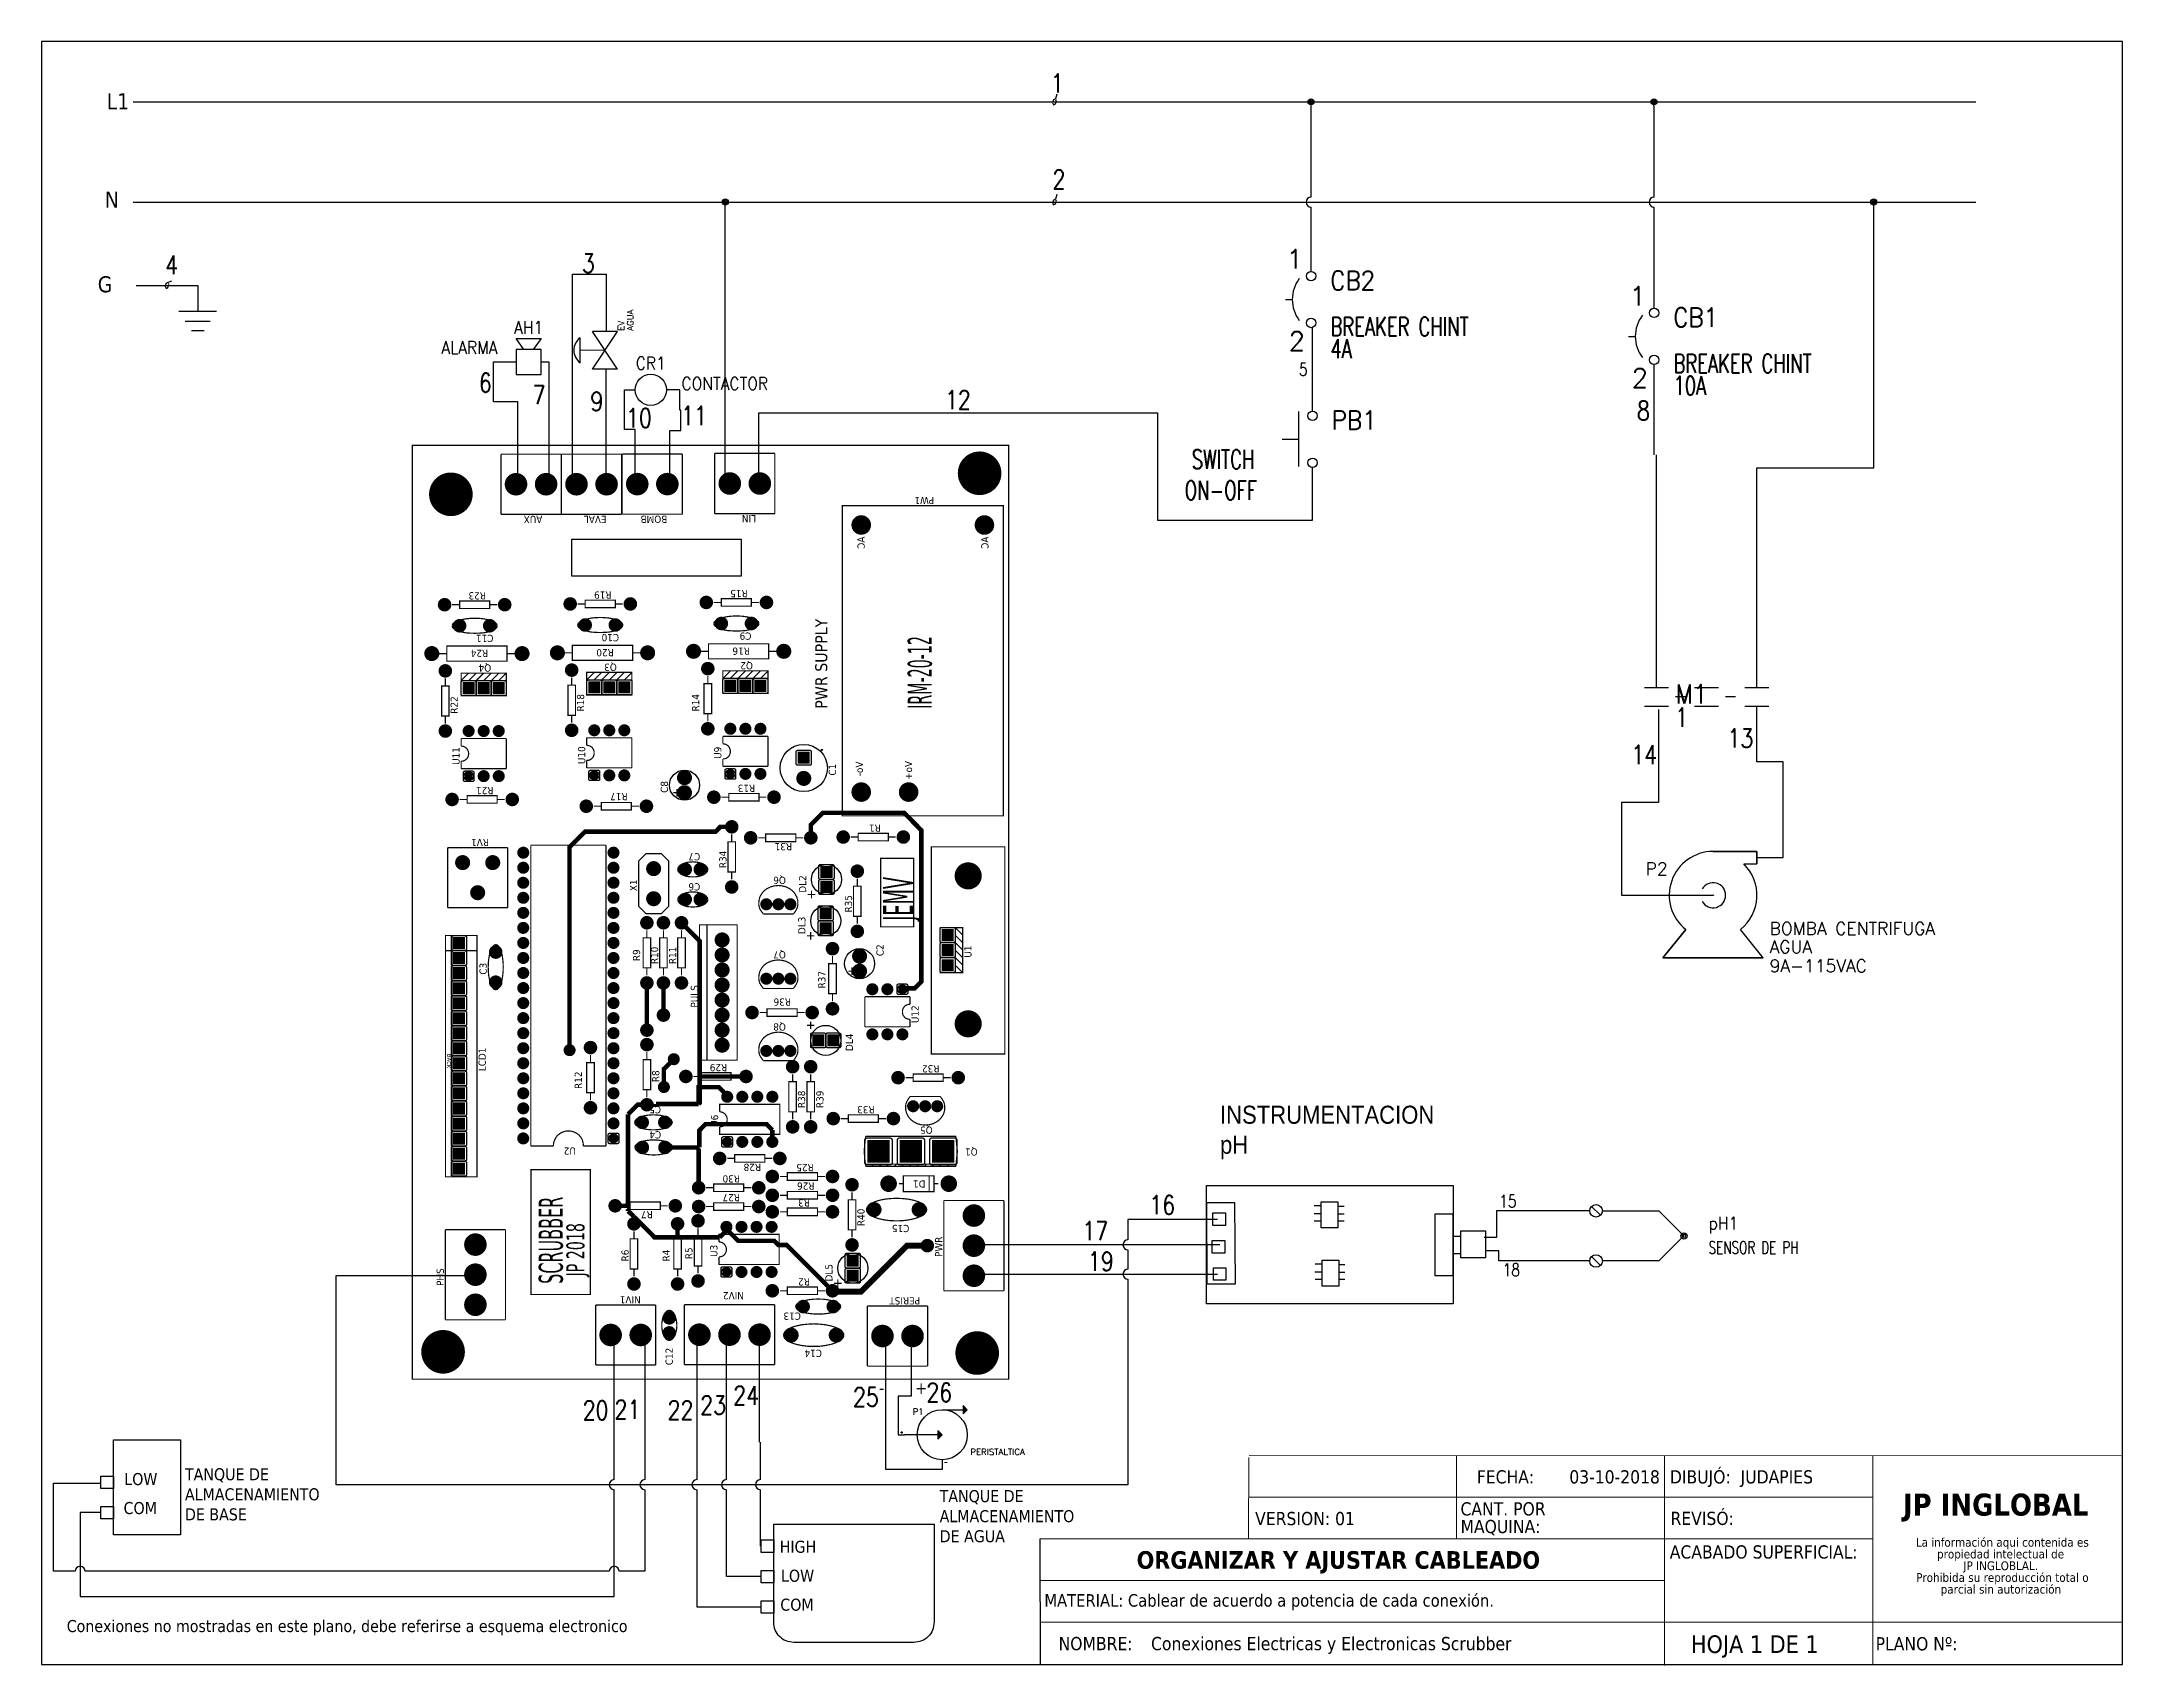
# Model space of a CAD drawing. Header units: millimetres. Extents: x 123.5 to 144.3, y 105.4 to 121.6.
import ezdxf
from ezdxf.enums import TextEntityAlignment as Align

# ---------------------------------------------------------------- set-up
doc = ezdxf.new("R2010")
doc.units = ezdxf.units.MM
doc.linetypes.add('CENTERX2', pattern=[20.32, 12.7, -2.54, 2.54, -2.54])
doc.linetypes.add('HIDDEN2', pattern=[0.1875, 0.125, -0.0625])
for name, color, linetype in [('BLK_12AWG', 7, 'Continuous'), ('CONTORNO', 179, 'Continuous'), ('DESC', 250, 'Continuous'), ('LINK', 9, 'Continuous'), ('MISC', 7, 'Continuous'), ('SYMS', 7, 'Continuous'), ('TAGS', 250, 'Continuous'), ('TERMS', 250, 'Continuous'), ('WIRES', 7, 'Continuous'), ('XREFCHILD', 134, 'Continuous')]:
    doc.layers.add(name, color=color, linetype=linetype)
doc.layers.add('WIRENO', color=7, linetype='Continuous', true_color=0x000000)
doc.styles.add('SLDTEXTSTYLE0', font='tahoma.ttf')
doc.styles.add('SLDTEXTSTYLE1', font='')
doc.styles.add('SLDTEXTSTYLE2', font='GOTHIC.TTF', dxfattribs={"width": 0.913})
doc.styles.get("Standard").update_dxf_attribs({"font": 'tahoma.ttf'})
doc.styles.add('WD', font='romans.shx')
doc.styles.get('SLDTEXTSTYLE1').set_extended_font_data('Tahoma', bold=True)

msp = doc.modelspace()

# ---------------------------------------------------------------- texts
at = {"attachment_point": 1}
for s, width, insert, char_height in [('L1', 0.37194, (124.154, 121.075), 0.16), ('N', 0.37194, (124.135, 120.095), 0.16), ('G', 0.37194, (124.065, 119.25), 0.16), ('\\pi-0.36,l0.48,t0.48;-^I+', 1.30837, (131.737, 108.223), 0.12), ('LOW', 0.49088, (124.33, 107.313), 0.12), ('TANQUE DE ALMACENAMIENTO DE BASE', 1.30837, (124.935, 107.361), 0.12), ('TANQUE DE ALMACENAMIENTO DE AGUA', 1.30837, (132.461, 107.143), 0.12), ('COM', 0.49088, (124.323, 107.024), 0.12), ('HIGH', 0.49088, (130.866, 106.638), 0.12), ('LOW', 0.49088, (130.879, 106.349), 0.12), ('COM', 0.49088, (130.872, 106.06), 0.12), ('Conexiones no mostradas en este plano, debe referirse a esquema electronico', 9.45621, (123.756, 105.847), 0.12)]:
    msp.add_mtext_dynamic_manual_height_columns(s, width=width, gutter_width=0.05, heights=[0], dxfattribs=dict(at, insert=insert, char_height=char_height))
at = {"insert": (135.257, 110.977), "char_height": 0.18, "attachment_point": 1, "style": 'SLDTEXTSTYLE2'}
msp.add_mtext_dynamic_manual_height_columns('INSTRUMENTACION pH', width=1.30837, gutter_width=0.05, heights=[0], dxfattribs=at)
at = {"color": 7, "linetype": 'Continuous', "lineweight": 0, "attachment_point": 1, "style": 'SLDTEXTSTYLE0'}
for s, insert, char_height in [('\\pi-0.39529,l0.52705,t1.0541;FECHA:^I03-10-2018', (137.686, 107.341), 0.13176), ('VERSION: 01', (135.607, 106.925), 0.13176), ('REVISÓ:', (139.749, 106.927), 0.1318), ('MATERIAL: Cablear de acuerdo a potencia de cada conexión.', (133.505, 106.105), 0.1245), ('\\pi-0.39529,l0.52705,t1.0541;NOMBRE:^IConexiones Electricas y Electronicas Scrubber ', (133.515, 105.678), 0.13176), ('HOJA 1 DE 1', (139.953, 105.694), 0.17568), ('PLANO Nº:', (141.795, 105.676), 0.1318)]:
    msp.add_mtext(s, dxfattribs=dict(at, insert=insert, char_height=char_height))
at = {"layer": 'CONTORNO', "color": 7}
for s, insert, char_height, attachment_point, style in [('DIBUJÓ:  JUDAPIES', (139.743, 107.341), 0.13176, 1, 'SLDTEXTSTYLE0'), ('ORGANIZAR Y AJUSTAR CABLEADO', (136.437, 106.534), 0.17568, 2, 'SLDTEXTSTYLE1'), ('ACABADO SUPERFICIAL:', (139.742, 106.592), 0.13176, 1, 'SLDTEXTSTYLE0')]:
    msp.add_mtext(s, dxfattribs=dict(at, insert=insert, char_height=char_height, attachment_point=attachment_point, style=style))
at = {"layer": 'CONTORNO', "insert": (142.067, 107.108), "char_height": 0.2196, "attachment_point": 1, "style": 'SLDTEXTSTYLE1'}
msp.add_mtext('JP INGLOBAL', dxfattribs=at)

# ---------------------------------------------------------------- blocks, each defined once
blk = doc.blocks.new('SW_NOTE_2')
at = {"layer": 'CONTORNO', "color": 0, "char_height": 1.0583, "attachment_point": 2, "style": 'SLDTEXTSTYLE0'}
for s, insert in [('La información aqui contenida es ', (10.29, 1.34)), ('propiedad intelectual de', (10.08, -0.07)), ('JP INGLOBLAL.', (10.1, -1.48)), ('Prohibida su reproducción total o ', (10.3, -2.89)), ('parcial sin autorización', (10.12, -4.3))]:
    blk.add_mtext(s, dxfattribs=dict(at, insert=insert))
blk = doc.blocks.new('SW_NOTE_4')
at = {"color": 0, "linetype": 'Continuous', "lineweight": 0, "char_height": 1.587, "attachment_point": 1, "style": 'SLDTEXTSTYLE0'}
for s, insert in [('CANT. POR ', (0, 2.02)), ('MAQUINA:', (0, -0.1))]:
    blk.add_mtext(s, dxfattribs=dict(at, insert=insert))
blk = doc.blocks.new('WD_WNH')
at = {"linetype": 'Continuous', "style": 'WD', "width": 0.8}
blk.add_attdef('WIRENO', text='', height=0.125, dxfattribs=at).set_placement((0, 0.062), align=Align.CENTER)
at = {"style": 'WD', "flags": 1}
for tag, p in [('W01USER', (0, 0.078)), ('W02USER', (0, 0.07)), ('W03USER', (0, 0.062)), ('W04USER', (0, 0.055)), ('W05USER', (0, 0.047)), ('W06USER', (0, 0.039)), ('W07USER', (0, 0.031)), ('W08USER', (0, 0.023)), ('W09USER', (0, 0.016)), ('W10USER', (0, 0.008))]:
    blk.add_attdef(tag, text='', height=0.005, dxfattribs=at).set_placement(p, align=Align.CENTER)
blk = doc.blocks.new('VGND2')
for p, q in [((0.09375, 0), (-0.09375, 0)), ((-0.0625, -0.046875), (0.0625, -0.046875)), ((-0.03125, -0.09375), (0.03125, -0.09375))]:
    blk.add_line(p, q)
at = {"style": 'WD', "flags": 1}
blk.add_attdef('X2TERM01', (0, 0), '', height=0.01, dxfattribs=at)
blk = doc.blocks.new('VCB1')
at = {"linetype": 'HIDDEN2'}
blk.add_line((-0.171, 0), (-0.125, 0), dxfattribs=at)
for centre in [(0, 0.156), (0, -0.156)]:
    blk.add_circle(centre, 0.0312)
blk.add_arc((0.109, 0), 0.234, 143.1301, 216.8699)
at = {"style": 'WD'}
for tag, p, width in [('INST', (0.219, 0.388), 0.7), ('LOC', (0.219, 0.219), 0.7), ('TAG1', (0.127, 0.064), 0.9), ('XREF', (0.129, -0.09), 0.7), ('DESC1', (0.129, -0.242), 0.7), ('DESC2', (0.129, -0.389), 0.7)]:
    blk.add_attdef(tag, p, '', height=0.125, dxfattribs=dict(at, width=width))
at = {"linetype": 'Continuous', "style": 'WD'}
for tag, height, flags, p in [('TERM01', 0.125, 8, (-0.055, 0.207)), ('MFG', 0.01, 9, (-0.142, -0.088)), ('CAT', 0.01, 9, (-0.142, -0.073))]:
    blk.add_attdef(tag, text='', height=height, dxfattribs=dict(at, flags=flags)).set_placement(p, align=Align.RIGHT)
at = {"style": 'WD', "width": 0.7}
blk.add_attdef('RATING1', text='', height=0.125, dxfattribs=at).set_placement((-0.188, 0.062), align=Align.RIGHT)
at = {"color": 7, "style": 'WD', "flags": 1}
for tag, p in [('X2TERM01', (0, 0.188)), ('X8TERM02', (0, -0.188))]:
    blk.add_attdef(tag, p, '', height=0.0125, dxfattribs=at)
at = {"color": 7, "style": 'WD'}
for tag, p in [('X4LINK', (-0.25, 0)), ('X1LINK', (0, 0))]:
    blk.add_attdef(tag, p, '', height=0.01, dxfattribs=at)
at = {"linetype": 'Continuous', "style": 'WD', "flags": 9}
blk.add_attdef('ASSYCODE', text='', height=0.01, dxfattribs=at).set_placement((-0.153, -0.106), align=Align.CENTER)
at = {"style": 'WD', "flags": 9}
for tag, p in [('CONTACT', (-0.129, -0.129)), ('FAMILY', (-0.142, -0.036))]:
    blk.add_attdef(tag, text='', height=0.01, dxfattribs=at).set_placement(p, align=Align.RIGHT)
at = {"linetype": 'Continuous', "style": 'WD', "flags": 8}
blk.add_attdef('TERM02', text='', height=0.125, dxfattribs=at).set_placement((-0.041, -0.213), align=Align.TOP_RIGHT)
blk = doc.blocks.new('WDDOT')
for radius in [0.03, 0.0187, 0.00929]:
    blk.add_circle((0, 0), radius)
blk = doc.blocks.new('VMS21')
at = {"linetype": 'Continuous'}
for p, q in [((-0.08, 0.062), (0.08, 0.062)), ((-0.08, -0.062), (0.08, -0.062))]:
    blk.add_line(p, q, dxfattribs=at)
at = {"style": 'WD'}
for tag, p, width in [('INST', (0.125, 0.281), 0.7), ('LOC', (0.125, 0.111), 0.7), ('TAG2', (0.127, -0.045), 0.9), ('XREF', (0.129, -0.199), 0.7), ('DESC1', (0.129, -0.351), 0.7), ('DESC2', (0.129, -0.508), 0.7), ('DESC3', (0.129, -0.664), 0.7)]:
    blk.add_attdef(tag, p, '', height=0.125, dxfattribs=dict(at, width=width))
at = {"linetype": 'Continuous', "style": 'WD', "width": 0.9, "flags": 8}
blk.add_attdef('TERM01', text='', height=0.125, dxfattribs=at).set_placement((-0.031, 0.125), align=Align.RIGHT)
at = {"style": 'WD'}
for tag, p, flags in [('FAMILY', (-0.181, 0.003), 9), ('CONTACT', (-0.181, -0.014), 1)]:
    blk.add_attdef(tag, p, '', height=0.01, dxfattribs=dict(at, flags=flags))
at = {"color": 7, "style": 'WD'}
for tag, p in [('X4LINK', (-0.141, 0)), ('X1LINK', (0.125, 0))]:
    blk.add_attdef(tag, p, '', height=0.01, dxfattribs=at)
at = {"color": 7, "style": 'WD', "flags": 1}
for tag, p in [('X2TERM01', (0, 0.062)), ('X8TERM02', (0, -0.062))]:
    blk.add_attdef(tag, p, '', height=0.0125, dxfattribs=at)
at = {"linetype": 'Continuous', "style": 'WD', "width": 0.9, "flags": 8}
blk.add_attdef('TERM02', text='', height=0.125, dxfattribs=at).set_placement((-0.031, -0.125), align=Align.TOP_RIGHT)
blk = doc.blocks.new('EPAD')
at = {"const_width": 0.5}
blk.add_lwpolyline([(-0.25, 0, 1), (0.25, 0, 1)], format="xyb", close=True, dxfattribs=at)
blk = doc.blocks.new('RPAD')
blk.add_trace([(-0.5, -0.5), (-0.5, 0.5), (0.5, -0.5), (0.5, 0.5)])
blk = doc.blocks.new('Scrubber')
for points, const_width in [([(127.988, 110.064), (134.198, 110.064), (134.198, 114.029), (127.988, 114.029), (127.988, 110.064)], 0.008), ([(127.988, 110.064), (134.198, 110.064), (134.198, 114.029), (127.988, 114.029), (127.988, 110.064)], 0.008), ([(132.813, 113.799), (132.813, 113.849)], 0.008), ([(132.813, 113.799), (132.813, 113.849)], 0.008), ([(128.383, 113.809), (128.383, 113.409)], 0.008), ([(128.983, 113.809), (128.383, 113.809)], 0.008), ([(128.383, 113.809), (128.383, 113.409)], 0.008), ([(128.983, 113.809), (128.383, 113.809)], 0.008), ([(128.983, 113.809), (128.983, 113.409)], 0.008), ([(128.983, 113.809), (128.983, 113.409)], 0.008), ([(129.334, 113.598), (130.938, 113.598), (130.938, 113.808), (129.334, 113.808), (129.334, 113.598)], 0.008), ([(129.334, 113.598), (130.938, 113.598), (130.938, 113.808), (129.334, 113.808), (129.334, 113.598)], 0.008), ([(130.935, 113.765), (129.336, 113.765)], 0.008), ([(130.935, 113.765), (129.336, 113.765)], 0.008), ([(130.838, 113.602), (130.838, 113.804)], 0.008), ([(130.838, 113.602), (130.838, 113.804)], 0.008), ([(131.123, 113.794), (131.123, 113.394)], 0.008), ([(131.523, 113.794), (131.123, 113.794)], 0.008), ([(131.123, 113.794), (131.123, 113.394)], 0.008), ([(131.523, 113.794), (131.123, 113.794)], 0.008), ([(131.523, 113.394), (131.523, 113.794)], 0.008), ([(131.523, 113.394), (131.523, 113.794)], 0.008), ([(131.843, 113.714), (131.843, 113.664)], 0.008), ([(131.843, 113.714), (131.843, 113.664)], 0.008), ([(132.398, 113.809), (132.348, 113.809)], 0.008), ([(132.398, 113.809), (132.348, 113.809)], 0.008), ([(132.398, 113.784), (132.598, 113.784), (132.598, 113.834), (132.398, 113.834), (132.398, 113.784)], 0.008), ([(132.398, 113.784), (132.598, 113.784), (132.598, 113.834), (132.398, 113.834), (132.398, 113.784)], 0.008), ([(132.648, 113.809), (132.598, 113.809)], 0.008), ([(132.648, 113.809), (132.598, 113.809)], 0.008), ([(132.763, 113.399), (132.863, 113.399), (132.863, 113.799), (132.763, 113.799), (132.763, 113.399)], 0.008), ([(132.763, 113.399), (132.863, 113.399), (132.863, 113.799), (132.763, 113.799), (132.763, 113.399)], 0.008), ([(132.998, 113.764), (132.987, 113.761), (132.978, 113.752), (132.969, 113.738), (132.962, 113.72), (132.956, 113.698), (132.951, 113.673), (132.949, 113.644), (132.948, 113.614)], 0.008), ([(132.998, 113.764), (132.987, 113.761), (132.978, 113.752), (132.969, 113.738), (132.962, 113.72), (132.956, 113.698), (132.951, 113.673), (132.949, 113.644), (132.948, 113.614)], 0.008), ([(132.998, 113.764), (133.008, 113.761), (133.017, 113.752), (133.026, 113.738), (133.033, 113.72), (133.039, 113.698), (133.044, 113.673), (133.047, 113.644), (133.048, 113.614)], 0.008), ([(132.998, 113.764), (133.008, 113.761), (133.017, 113.752), (133.026, 113.738), (133.033, 113.72), (133.039, 113.698), (133.044, 113.673), (133.047, 113.644), (133.048, 113.614)], 0.008), ([(133.113, 113.514), (133.163, 113.514), (133.163, 113.714), (133.113, 113.714), (133.113, 113.514)], 0.008), ([(133.113, 113.514), (133.163, 113.514), (133.163, 113.714), (133.113, 113.714), (133.113, 113.514)], 0.008), ([(133.138, 113.764), (133.138, 113.714)], 0.008), ([(133.138, 113.764), (133.138, 113.714)], 0.008), ([(131.818, 113.464), (131.868, 113.464), (131.868, 113.664), (131.818, 113.664), (131.818, 113.464)], 0.008), ([(131.818, 113.464), (131.868, 113.464), (131.868, 113.664), (131.818, 113.664), (131.818, 113.464)], 0.008), ([(132.048, 113.704), (132.098, 113.704)], 0.008), ([(132.048, 113.704), (132.048, 113.404)], 0.008), ([(132.048, 113.704), (132.098, 113.704)], 0.008), ([(132.048, 113.704), (132.048, 113.404)], 0.008), ([(132.148, 113.654), (132.137, 113.655), (132.127, 113.658), (132.119, 113.662), (132.112, 113.668), (132.106, 113.675), (132.101, 113.684), (132.098, 113.693), (132.098, 113.704)], 0.008), ([(132.148, 113.654), (132.137, 113.655), (132.127, 113.658), (132.119, 113.662), (132.112, 113.668), (132.106, 113.675), (132.101, 113.684), (132.098, 113.693), (132.098, 113.704)], 0.008), ([(132.148, 113.654), (132.158, 113.655), (132.167, 113.658), (132.176, 113.662), (132.183, 113.668), (132.189, 113.675), (132.194, 113.684), (132.197, 113.693), (132.198, 113.704)], 0.008), ([(132.148, 113.654), (132.158, 113.655), (132.167, 113.658), (132.176, 113.662), (132.183, 113.668), (132.189, 113.675), (132.194, 113.684), (132.197, 113.693), (132.198, 113.704)], 0.008), ([(132.198, 113.704), (132.248, 113.704)], 0.008), ([(132.198, 113.704), (132.248, 113.704)], 0.008), ([(132.248, 113.704), (132.248, 113.404)], 0.008), ([(132.248, 113.704), (132.248, 113.404)], 0.008), ([(132.533, 113.404), (132.633, 113.404), (132.633, 113.704), (132.533, 113.704), (132.533, 113.404)], 0.008), ([(132.533, 113.404), (132.633, 113.404), (132.633, 113.704), (132.533, 113.704), (132.533, 113.404)], 0.008), ([(132.633, 113.704), (132.683, 113.704), (132.683, 113.404), (132.633, 113.404)], 0.008), ([(132.633, 113.704), (132.683, 113.654)], 0.008), ([(132.633, 113.704), (132.683, 113.704), (132.683, 113.404), (132.633, 113.404)], 0.008), ([(132.633, 113.704), (132.683, 113.654)], 0.008), ([(132.633, 113.654), (132.683, 113.604)], 0.008), ([(132.633, 113.654), (132.683, 113.604)], 0.008), ([(132.633, 113.604), (132.683, 113.554)], 0.008), ([(132.633, 113.604), (132.683, 113.554)], 0.008), ([(132.998, 113.464), (132.987, 113.467), (132.978, 113.475), (132.969, 113.489), (132.962, 113.507), (132.956, 113.529), (132.951, 113.555), (132.949, 113.583), (132.948, 113.614)], 0.008), ([(132.998, 113.464), (132.987, 113.467), (132.978, 113.475), (132.969, 113.489), (132.962, 113.507), (132.956, 113.529), (132.951, 113.555), (132.949, 113.583), (132.948, 113.614)], 0.008), ([(132.998, 113.464), (133.008, 113.467), (133.017, 113.475), (133.026, 113.489), (133.033, 113.507), (133.039, 113.529), (133.044, 113.555), (133.047, 113.583), (133.048, 113.614)], 0.008), ([(132.998, 113.464), (133.008, 113.467), (133.017, 113.475), (133.026, 113.489), (133.033, 113.507), (133.039, 113.529), (133.044, 113.555), (133.047, 113.583), (133.048, 113.614)], 0.008), ([(130.578, 113.474), (130.58, 113.484), (130.589, 113.493), (130.603, 113.502), (130.621, 113.509), (130.643, 113.515), (130.668, 113.52), (130.697, 113.523), (130.728, 113.524)], 0.008), ([(130.578, 113.474), (130.58, 113.484), (130.589, 113.493), (130.603, 113.502), (130.621, 113.509), (130.643, 113.515), (130.668, 113.52), (130.697, 113.523), (130.728, 113.524)], 0.008), ([(130.578, 113.474), (130.58, 113.464), (130.589, 113.454), (130.603, 113.446), (130.621, 113.438), (130.643, 113.432), (130.668, 113.428), (130.697, 113.425), (130.728, 113.424)], 0.008), ([(130.578, 113.474), (130.58, 113.464), (130.589, 113.454), (130.603, 113.446), (130.621, 113.438), (130.643, 113.432), (130.668, 113.428), (130.697, 113.425), (130.728, 113.424)], 0.008), ([(130.878, 113.474), (130.875, 113.484), (130.866, 113.493), (130.852, 113.502), (130.834, 113.509), (130.812, 113.515), (130.786, 113.52), (130.758, 113.523), (130.728, 113.524)], 0.008), ([(130.878, 113.474), (130.875, 113.484), (130.866, 113.493), (130.852, 113.502), (130.834, 113.509), (130.812, 113.515), (130.786, 113.52), (130.758, 113.523), (130.728, 113.524)], 0.008), ([(130.878, 113.474), (130.875, 113.464), (130.866, 113.454), (130.852, 113.446), (130.834, 113.438), (130.812, 113.432), (130.786, 113.428), (130.758, 113.425), (130.728, 113.424)], 0.008), ([(130.878, 113.474), (130.875, 113.464), (130.866, 113.454), (130.852, 113.446), (130.834, 113.438), (130.812, 113.432), (130.786, 113.428), (130.758, 113.425), (130.728, 113.424)], 0.008), ([(131.843, 113.464), (131.843, 113.414)], 0.008), ([(131.843, 113.464), (131.843, 113.414)], 0.008), ([(132.633, 113.554), (132.683, 113.504)], 0.008), ([(132.633, 113.554), (132.683, 113.504)], 0.008), ([(132.633, 113.504), (132.683, 113.454)], 0.008), ([(132.633, 113.504), (132.683, 113.454)], 0.008), ([(132.633, 113.454), (132.683, 113.404)], 0.008), ([(132.633, 113.454), (132.683, 113.404)], 0.008), ([(133.138, 113.514), (133.138, 113.464)], 0.008), ([(133.138, 113.514), (133.138, 113.464)], 0.008), ([(133.739, 113.439), (134.139, 113.439)], 0.008), ([(133.739, 113.039), (133.739, 113.439)], 0.008), ([(133.739, 113.439), (134.139, 113.439)], 0.008), ([(133.739, 113.039), (133.739, 113.439)], 0.008), ([(134.139, 113.039), (134.139, 113.439)], 0.008), ([(134.139, 113.039), (134.139, 113.439)], 0.008), ([(128.383, 113.409), (128.983, 113.409)], 0.008), ([(128.383, 113.409), (128.983, 113.409)], 0.008), ([(131.523, 113.394), (131.123, 113.394)], 0.008), ([(131.523, 113.394), (131.123, 113.394)], 0.008), ([(132.048, 113.404), (132.248, 113.404)], 0.008), ([(132.048, 113.404), (132.248, 113.404)], 0.008), ([(132.813, 113.349), (132.813, 113.399)], 0.008), ([(132.813, 113.349), (132.813, 113.399)], 0.008), ([(128.551, 112.845), (129.381, 112.845), (129.381, 113.24), (128.551, 113.24), (128.551, 112.845)], 0.008), ([(128.551, 112.845), (129.381, 112.845), (129.381, 113.24), (128.551, 113.24), (128.551, 112.845)], 0.008), ([(129.539, 113.091), (129.539, 113.241)], 0.008), ([(129.539, 113.241), (131.539, 113.241)], 0.008), ([(129.539, 113.091), (129.539, 113.241)], 0.008), ([(129.539, 113.241), (131.539, 113.241)], 0.008), ([(131.539, 113.241), (131.539, 112.741)], 0.008), ([(131.539, 113.241), (131.539, 112.741)], 0.008), ([(129.639, 112.991), (129.637, 113.011), (129.631, 113.03), (129.622, 113.047), (129.61, 113.062), (129.595, 113.074), (129.578, 113.083), (129.559, 113.089), (129.539, 113.091)], 0.008), ([(129.639, 112.991), (129.637, 113.011), (129.631, 113.03), (129.622, 113.047), (129.61, 113.062), (129.595, 113.074), (129.578, 113.083), (129.559, 113.089), (129.539, 113.091)], 0.008), ([(133.739, 113.039), (134.139, 113.039)], 0.008), ([(133.739, 113.039), (134.139, 113.039)], 0.008), ([(133.739, 113.037), (134.139, 113.037)], 0.008), ([(133.739, 112.637), (133.739, 113.037)], 0.008), ([(133.739, 113.037), (134.139, 113.037)], 0.008), ([(133.739, 112.637), (133.739, 113.037)], 0.008), ([(134.139, 112.637), (134.139, 113.037)], 0.008), ([(134.139, 112.637), (134.139, 113.037)], 0.008), ([(129.639, 112.991), (129.637, 112.97), (129.631, 112.951), (129.622, 112.934), (129.61, 112.919), (129.595, 112.907), (129.578, 112.898), (129.559, 112.893), (129.539, 112.891)], 0.008), ([(129.639, 112.991), (129.637, 112.97), (129.631, 112.951), (129.622, 112.934), (129.61, 112.919), (129.595, 112.907), (129.578, 112.898), (129.559, 112.893), (129.539, 112.891)], 0.008), ([(129.539, 112.741), (129.539, 112.891)], 0.008), ([(129.539, 112.741), (129.539, 112.891)], 0.008), ([(130.176, 112.983), (131.527, 112.983), (131.629, 112.881), (131.629, 112.012), (131.661, 111.981), (131.661, 111.905)], 0.03), ([(132.403, 112.969), (132.353, 112.969)], 0.008), ([(132.403, 112.969), (132.353, 112.969)], 0.008), ([(132.403, 112.944), (132.603, 112.944), (132.603, 112.994), (132.403, 112.994), (132.403, 112.944)], 0.008), ([(132.403, 112.944), (132.603, 112.944), (132.603, 112.994), (132.403, 112.994), (132.403, 112.944)], 0.008), ([(132.653, 112.969), (132.603, 112.969)], 0.008), ([(132.653, 112.969), (132.603, 112.969)], 0.008), ([(132.768, 112.564), (132.868, 112.564), (132.868, 112.964), (132.768, 112.964), (132.768, 112.564)], 0.008), ([(132.768, 112.564), (132.868, 112.564), (132.868, 112.964), (132.768, 112.964), (132.768, 112.564)], 0.008), ([(132.818, 112.964), (132.818, 113.014)], 0.008), ([(132.818, 112.964), (132.818, 113.014)], 0.008), ([(133.003, 112.929), (132.992, 112.926), (132.983, 112.917), (132.974, 112.903), (132.967, 112.885), (132.961, 112.863), (132.956, 112.838), (132.954, 112.809), (132.953, 112.779)], 0.008), ([(133.003, 112.929), (132.992, 112.926), (132.983, 112.917), (132.974, 112.903), (132.967, 112.885), (132.961, 112.863), (132.956, 112.838), (132.954, 112.809), (132.953, 112.779)], 0.008), ([(133.003, 112.929), (133.013, 112.926), (133.022, 112.917), (133.031, 112.903), (133.038, 112.885), (133.044, 112.863), (133.049, 112.838), (133.052, 112.809), (133.053, 112.779)], 0.008), ([(133.003, 112.929), (133.013, 112.926), (133.022, 112.917), (133.031, 112.903), (133.038, 112.885), (133.044, 112.863), (133.049, 112.838), (133.052, 112.809), (133.053, 112.779)], 0.008), ([(133.118, 112.679), (133.168, 112.679), (133.168, 112.879), (133.118, 112.879), (133.118, 112.679)], 0.008), ([(133.118, 112.679), (133.168, 112.679), (133.168, 112.879), (133.118, 112.879), (133.118, 112.679)], 0.008), ([(133.143, 112.929), (133.143, 112.879)], 0.008), ([(133.143, 112.929), (133.143, 112.879)], 0.008), ([(128.482, 112.81), (128.082, 112.81)], 0.008), ([(128.082, 112.81), (128.082, 112.41)], 0.008), ([(128.482, 112.81), (128.082, 112.81)], 0.008), ([(128.082, 112.81), (128.082, 112.41)], 0.008), ([(128.482, 112.81), (128.482, 112.41)], 0.008), ([(128.482, 112.81), (128.482, 112.41)], 0.008), ([(129.539, 112.741), (131.539, 112.741)], 0.008), ([(129.539, 112.741), (131.539, 112.741)], 0.008), ([(129.893, 112.844), (129.843, 112.844)], 0.008), ([(129.893, 112.844), (129.843, 112.844)], 0.008), ([(129.893, 112.819), (130.093, 112.819), (130.093, 112.869), (129.893, 112.869), (129.893, 112.819)], 0.008), ([(129.893, 112.819), (130.093, 112.819), (130.093, 112.869), (129.893, 112.869), (129.893, 112.819)], 0.008), ([(130.143, 112.844), (130.093, 112.844)], 0.008), ([(130.143, 112.844), (130.093, 112.844)], 0.008), ([(131.773, 112.572), (131.823, 112.572), (131.823, 112.772), (131.773, 112.772), (131.773, 112.572)], 0.008), ([(131.773, 112.572), (131.823, 112.572), (131.823, 112.772), (131.773, 112.772), (131.773, 112.572)], 0.008), ([(131.798, 112.822), (131.798, 112.772)], 0.008), ([(131.798, 112.822), (131.798, 112.772)], 0.008), ([(132.053, 112.869), (132.103, 112.869)], 0.008), ([(132.053, 112.869), (132.053, 112.569)], 0.008), ([(132.053, 112.869), (132.103, 112.869)], 0.008), ([(132.053, 112.869), (132.053, 112.569)], 0.008), ([(132.153, 112.819), (132.142, 112.82), (132.132, 112.823), (132.124, 112.827), (132.117, 112.833), (132.111, 112.84), (132.106, 112.849), (132.103, 112.858), (132.103, 112.869)], 0.008), ([(132.153, 112.819), (132.142, 112.82), (132.132, 112.823), (132.124, 112.827), (132.117, 112.833), (132.111, 112.84), (132.106, 112.849), (132.103, 112.858), (132.103, 112.869)], 0.008), ([(132.153, 112.819), (132.163, 112.82), (132.172, 112.823), (132.181, 112.827), (132.188, 112.833), (132.194, 112.84), (132.199, 112.849), (132.202, 112.858), (132.203, 112.869)], 0.008), ([(132.153, 112.819), (132.163, 112.82), (132.172, 112.823), (132.181, 112.827), (132.188, 112.833), (132.194, 112.84), (132.199, 112.849), (132.202, 112.858), (132.203, 112.869)], 0.008), ([(132.203, 112.869), (132.253, 112.869)], 0.008), ([(132.203, 112.869), (132.253, 112.869)], 0.008), ([(132.253, 112.869), (132.253, 112.569)], 0.008), ([(132.253, 112.869), (132.253, 112.569)], 0.008), ([(132.538, 112.569), (132.638, 112.569), (132.638, 112.869), (132.538, 112.869), (132.538, 112.569)], 0.008), ([(132.538, 112.569), (132.638, 112.569), (132.638, 112.869), (132.538, 112.869), (132.538, 112.569)], 0.008), ([(132.638, 112.869), (132.688, 112.869), (132.688, 112.569), (132.638, 112.569)], 0.008), ([(132.638, 112.869), (132.688, 112.819)], 0.008), ([(132.638, 112.869), (132.688, 112.869), (132.688, 112.569), (132.638, 112.569)], 0.008), ([(132.638, 112.869), (132.688, 112.819)], 0.008), ([(132.638, 112.819), (132.688, 112.769)], 0.008), ([(132.638, 112.819), (132.688, 112.769)], 0.008), ([(132.638, 112.769), (132.688, 112.719)], 0.008), ([(132.638, 112.769), (132.688, 112.719)], 0.008), ([(133.003, 112.629), (132.992, 112.632), (132.983, 112.64), (132.974, 112.654), (132.967, 112.672), (132.961, 112.694), (132.956, 112.72), (132.954, 112.748), (132.953, 112.779)], 0.008), ([(133.003, 112.629), (132.992, 112.632), (132.983, 112.64), (132.974, 112.654), (132.967, 112.672), (132.961, 112.694), (132.956, 112.72), (132.954, 112.748), (132.953, 112.779)], 0.008), ([(133.003, 112.629), (133.013, 112.632), (133.022, 112.64), (133.031, 112.654), (133.038, 112.672), (133.044, 112.694), (133.049, 112.72), (133.052, 112.748), (133.053, 112.779)], 0.008), ([(133.003, 112.629), (133.013, 112.632), (133.022, 112.64), (133.031, 112.654), (133.038, 112.672), (133.044, 112.694), (133.049, 112.72), (133.052, 112.748), (133.053, 112.779)], 0.008), ([(129.107, 112.594), (129.088, 112.575), (129.07, 112.556)], 0.03), ([(129.107, 112.594), (129.135, 112.594)], 0.03), ([(129.141, 112.68), (129.141, 112.606), (129.154, 112.594), (129.135, 112.594)], 0.03), ([(129.141, 112.58), (129.141, 112.63)], 0.008), ([(129.141, 112.58), (129.141, 112.63)], 0.008), ([(129.75, 112.594), (129.154, 112.594)], 0.03), ([(129.75, 112.594), (129.813, 112.531), (129.813, 112.469)], 0.03), ([(132.638, 112.719), (132.688, 112.669)], 0.008), ([(132.638, 112.719), (132.688, 112.669)], 0.008), ([(132.638, 112.669), (132.688, 112.619)], 0.008), ([(132.638, 112.669), (132.688, 112.619)], 0.008), ([(132.638, 112.619), (132.688, 112.569)], 0.008), ([(132.638, 112.619), (132.688, 112.569)], 0.008), ([(133.143, 112.679), (133.143, 112.629)], 0.008), ([(133.143, 112.679), (133.143, 112.629)], 0.008), ([(133.739, 112.637), (134.139, 112.637)], 0.008), ([(133.739, 112.637), (134.139, 112.637)], 0.008), ([(133.74, 112.633), (134.14, 112.633)], 0.008), ([(133.74, 112.233), (133.74, 112.633)], 0.008), ([(133.74, 112.633), (134.14, 112.633)], 0.008), ([(133.74, 112.233), (133.74, 112.633)], 0.008), ([(134.14, 112.233), (134.14, 112.633)], 0.008), ([(134.14, 112.233), (134.14, 112.633)], 0.008), ([(128.671, 112.555), (128.721, 112.555)], 0.008), ([(128.671, 112.555), (128.721, 112.555)], 0.008), ([(128.721, 112.53), (128.921, 112.53), (128.921, 112.58), (128.721, 112.58), (128.721, 112.53)], 0.008), ([(128.721, 112.53), (128.921, 112.53), (128.921, 112.58), (128.721, 112.58), (128.721, 112.53)], 0.008), ([(129.045, 112.531), (128.931, 112.418), (128.931, 112.315)], 0.03), ([(128.921, 112.555), (128.971, 112.555)], 0.008), ([(128.921, 112.555), (128.971, 112.555)], 0.008), ([(129.021, 112.555), (129.045, 112.531)], 0.03), ([(129.021, 112.555), (129.046, 112.555), (129.057, 112.544)], 0.03), ([(129.07, 112.556), (129.057, 112.544), (129.045, 112.531)], 0.03), ([(129.116, 112.38), (129.166, 112.38), (129.166, 112.58), (129.116, 112.58), (129.116, 112.38)], 0.008), ([(129.116, 112.38), (129.166, 112.38), (129.166, 112.58), (129.116, 112.58), (129.116, 112.38)], 0.008), ([(129.529, 112.549), (129.519, 112.546), (129.51, 112.539), (129.501, 112.528), (129.494, 112.513), (129.488, 112.494), (129.483, 112.473), (129.48, 112.449), (129.479, 112.424)], 0.008), ([(129.529, 112.549), (129.519, 112.546), (129.51, 112.539), (129.501, 112.528), (129.494, 112.513), (129.488, 112.494), (129.483, 112.473), (129.48, 112.449), (129.479, 112.424)], 0.008), ([(129.529, 112.549), (129.54, 112.546), (129.549, 112.539), (129.557, 112.528), (129.565, 112.513), (129.571, 112.494), (129.575, 112.473), (129.578, 112.449), (129.579, 112.424)], 0.008), ([(129.529, 112.549), (129.54, 112.546), (129.549, 112.539), (129.557, 112.528), (129.565, 112.513), (129.571, 112.494), (129.575, 112.473), (129.578, 112.449), (129.579, 112.424)], 0.008), ([(129.696, 112.55), (129.686, 112.548), (129.676, 112.541), (129.668, 112.529), (129.66, 112.514), (129.654, 112.496), (129.65, 112.475), (129.647, 112.451), (129.646, 112.425)], 0.008), ([(129.696, 112.55), (129.686, 112.548), (129.676, 112.541), (129.668, 112.529), (129.66, 112.514), (129.654, 112.496), (129.65, 112.475), (129.647, 112.451), (129.646, 112.425)], 0.008), ([(129.696, 112.55), (129.706, 112.548), (129.715, 112.541), (129.724, 112.529), (129.731, 112.514), (129.737, 112.496), (129.742, 112.475), (129.745, 112.451), (129.746, 112.425)], 0.008), ([(129.696, 112.55), (129.706, 112.548), (129.715, 112.541), (129.724, 112.529), (129.731, 112.514), (129.737, 112.496), (129.742, 112.475), (129.745, 112.451), (129.746, 112.425)], 0.008), ([(129.813, 112.469), (129.813, 112.45)], 0.03), ([(129.813, 112.45), (129.813, 112.409), (129.818, 112.409)], 0.03), ([(129.913, 112.469), (129.863, 112.469)], 0.008), ([(129.913, 112.469), (129.863, 112.469)], 0.008), ([(129.913, 112.444), (130.113, 112.444), (130.113, 112.494), (129.913, 112.494), (129.913, 112.444)], 0.008), ([(129.913, 112.444), (130.113, 112.444), (130.113, 112.494), (129.913, 112.494), (129.913, 112.444)], 0.008), ([(130.163, 112.469), (130.113, 112.469)], 0.008), ([(130.163, 112.469), (130.113, 112.469)], 0.008), ([(130.623, 112.469), (130.309, 112.469)], 0.03), ([(130.673, 112.469), (130.723, 112.469)], 0.008), ([(130.673, 112.469), (130.723, 112.469)], 0.008), ([(130.723, 112.444), (130.923, 112.444), (130.923, 112.494), (130.723, 112.494), (130.723, 112.444)], 0.008), ([(130.723, 112.444), (130.923, 112.444), (130.923, 112.494), (130.723, 112.494), (130.723, 112.444)], 0.008), ([(130.923, 112.469), (130.973, 112.469)], 0.008), ([(130.923, 112.469), (130.973, 112.469)], 0.008), ([(131.133, 112.524), (131.433, 112.524), (131.483, 112.474), (131.483, 112.374), (131.433, 112.324), (131.133, 112.324), (131.083, 112.374), (131.083, 112.474), (131.133, 112.524)], 0.008), ([(131.133, 112.524), (131.433, 112.524), (131.483, 112.474), (131.483, 112.374), (131.433, 112.324), (131.133, 112.324), (131.083, 112.374), (131.083, 112.474), (131.133, 112.524)], 0.008), ([(131.798, 112.572), (131.798, 112.522)], 0.008), ([(131.798, 112.572), (131.798, 112.522)], 0.008), ([(132.053, 112.569), (132.253, 112.569)], 0.008), ([(132.053, 112.569), (132.253, 112.569)], 0.008), ([(132.818, 112.514), (132.818, 112.564)], 0.008), ([(132.818, 112.514), (132.818, 112.564)], 0.008), ([(128.482, 112.41), (128.082, 112.41)], 0.008), ([(128.482, 112.41), (128.082, 112.41)], 0.008), ([(128.246, 112.32), (128.248, 112.331), (128.254, 112.34), (128.263, 112.348), (128.275, 112.356), (128.29, 112.362), (128.307, 112.366), (128.325, 112.369), (128.346, 112.37)], 0.008), ([(128.246, 112.32), (128.248, 112.331), (128.254, 112.34), (128.263, 112.348), (128.275, 112.356), (128.29, 112.362), (128.307, 112.366), (128.325, 112.369), (128.346, 112.37)], 0.008), ([(128.446, 112.32), (128.444, 112.331), (128.438, 112.34), (128.429, 112.348), (128.417, 112.356), (128.402, 112.362), (128.385, 112.366), (128.366, 112.369), (128.346, 112.37)], 0.008), ([(128.446, 112.32), (128.444, 112.331), (128.438, 112.34), (128.429, 112.348), (128.417, 112.356), (128.402, 112.362), (128.385, 112.366), (128.366, 112.369), (128.346, 112.37)], 0.008), ([(128.931, 112.315), (128.931, 112.26), (128.931, 112.242), (128.931, 112.015)], 0.03), ([(129.141, 112.33), (129.141, 112.38)], 0.008), ([(129.141, 112.33), (129.141, 112.38)], 0.008), ([(129.529, 112.299), (129.519, 112.301), (129.51, 112.308), (129.501, 112.32), (129.494, 112.335), (129.488, 112.353), (129.483, 112.375), (129.48, 112.398), (129.479, 112.424)], 0.008), ([(129.529, 112.299), (129.519, 112.301), (129.51, 112.308), (129.501, 112.32), (129.494, 112.335), (129.488, 112.353), (129.483, 112.375), (129.48, 112.398), (129.479, 112.424)], 0.008), ([(129.529, 112.234), (129.529, 112.349)], 0.03), ([(129.529, 112.299), (129.54, 112.301), (129.549, 112.308), (129.557, 112.32), (129.565, 112.335), (129.571, 112.353), (129.575, 112.375), (129.578, 112.398), (129.579, 112.424)], 0.008), ([(129.529, 112.299), (129.54, 112.301), (129.549, 112.308), (129.557, 112.32), (129.565, 112.335), (129.571, 112.353), (129.575, 112.375), (129.578, 112.398), (129.579, 112.424)], 0.008), ([(129.696, 112.3), (129.686, 112.303), (129.676, 112.31), (129.668, 112.321), (129.66, 112.337), (129.654, 112.355), (129.65, 112.376), (129.647, 112.4), (129.646, 112.425)], 0.008), ([(129.696, 112.3), (129.686, 112.303), (129.676, 112.31), (129.668, 112.321), (129.66, 112.337), (129.654, 112.355), (129.65, 112.376), (129.647, 112.4), (129.646, 112.425)], 0.008), ([(129.696, 112.3), (129.706, 112.303), (129.715, 112.31), (129.724, 112.321), (129.731, 112.337), (129.737, 112.355), (129.742, 112.376), (129.745, 112.4), (129.746, 112.425)], 0.008), ([(129.696, 112.3), (129.706, 112.303), (129.715, 112.31), (129.724, 112.321), (129.731, 112.337), (129.737, 112.355), (129.742, 112.376), (129.745, 112.4), (129.746, 112.425)], 0.008), ([(129.818, 112.409), (129.818, 112.125)], 0.03), ([(129.931, 112.356), (130.051, 112.356), (130.056, 112.35), (130.116, 112.29)], 0.03), ([(130.623, 112.359), (130.409, 112.359)], 0.03), ([(130.673, 112.359), (130.723, 112.359)], 0.008), ([(130.673, 112.359), (130.723, 112.359)], 0.008), ([(130.723, 112.334), (130.923, 112.334), (130.923, 112.384), (130.723, 112.384), (130.723, 112.334)], 0.008), ([(130.723, 112.334), (130.923, 112.334), (130.923, 112.384), (130.723, 112.384), (130.723, 112.334)], 0.008), ([(130.923, 112.359), (130.973, 112.359)], 0.008), ([(130.923, 112.359), (130.973, 112.359)], 0.008), ([(128.084, 112.22), (128.484, 112.22)], 0.008), ([(128.084, 112.22), (128.084, 111.62)], 0.008), ([(128.084, 112.22), (128.484, 112.22)], 0.008), ([(128.084, 112.22), (128.084, 111.62)], 0.008), ([(128.246, 112.32), (128.248, 112.31), (128.254, 112.301), (128.263, 112.292), (128.275, 112.285), (128.29, 112.279), (128.307, 112.274), (128.325, 112.271), (128.346, 112.27)], 0.008), ([(128.246, 112.32), (128.248, 112.31), (128.254, 112.301), (128.263, 112.292), (128.275, 112.285), (128.29, 112.279), (128.307, 112.274), (128.325, 112.271), (128.346, 112.27)], 0.008), ([(128.446, 112.32), (128.444, 112.31), (128.438, 112.301), (128.429, 112.292), (128.417, 112.285), (128.402, 112.279), (128.385, 112.274), (128.366, 112.271), (128.346, 112.27)], 0.008), ([(128.446, 112.32), (128.444, 112.31), (128.438, 112.301), (128.429, 112.292), (128.417, 112.285), (128.402, 112.279), (128.385, 112.274), (128.366, 112.271), (128.346, 112.27)], 0.008), ([(128.484, 111.62), (128.484, 112.22)], 0.008), ([(128.484, 111.62), (128.484, 112.22)], 0.008), ([(128.721, 112.265), (128.671, 112.265)], 0.008), ([(128.721, 112.265), (128.671, 112.265)], 0.008), ([(128.721, 112.24), (128.921, 112.24), (128.921, 112.29), (128.721, 112.29), (128.721, 112.24)], 0.008), ([(128.721, 112.24), (128.921, 112.24), (128.921, 112.29), (128.721, 112.29), (128.721, 112.24)], 0.008), ([(129.021, 112.265), (128.936, 112.265), (128.931, 112.26)], 0.03), ([(128.971, 112.265), (128.921, 112.265)], 0.008), ([(128.971, 112.265), (128.921, 112.265)], 0.008), ([(129.529, 112.234), (129.529, 112.12)], 0.03), ([(131.023, 112.239), (130.902, 112.118), (130.866, 112.118), (130.008, 112.118)], 0.03), ([(130.673, 112.239), (130.723, 112.239)], 0.008), ([(130.673, 112.239), (130.723, 112.239)], 0.008), ([(130.723, 112.214), (130.923, 112.214), (130.923, 112.264), (130.723, 112.264), (130.723, 112.214)], 0.008), ([(130.723, 112.214), (130.923, 112.214), (130.923, 112.264), (130.723, 112.264), (130.723, 112.214)], 0.008), ([(130.923, 112.239), (130.973, 112.239)], 0.008), ([(130.923, 112.239), (130.973, 112.239)], 0.008), ([(131.178, 112.264), (131.167, 112.262), (131.158, 112.256), (131.149, 112.247), (131.142, 112.235), (131.136, 112.22), (131.131, 112.203), (131.129, 112.184), (131.128, 112.164)], 0.008), ([(131.178, 112.264), (131.167, 112.262), (131.158, 112.256), (131.149, 112.247), (131.142, 112.235), (131.136, 112.22), (131.131, 112.203), (131.129, 112.184), (131.128, 112.164)], 0.008), ([(131.178, 112.264), (131.188, 112.262), (131.197, 112.256), (131.206, 112.247), (131.213, 112.235), (131.219, 112.22), (131.224, 112.203), (131.227, 112.184), (131.228, 112.164)], 0.008), ([(131.178, 112.264), (131.188, 112.262), (131.197, 112.256), (131.206, 112.247), (131.213, 112.235), (131.219, 112.22), (131.224, 112.203), (131.227, 112.184), (131.228, 112.164)], 0.008), ([(131.378, 112.264), (131.367, 112.262), (131.358, 112.256), (131.349, 112.247), (131.342, 112.235), (131.336, 112.22), (131.331, 112.203), (131.329, 112.184), (131.328, 112.164)], 0.008), ([(131.378, 112.264), (131.367, 112.262), (131.358, 112.256), (131.349, 112.247), (131.342, 112.235), (131.336, 112.22), (131.331, 112.203), (131.329, 112.184), (131.328, 112.164)], 0.008), ([(131.378, 112.264), (131.388, 112.262), (131.397, 112.256), (131.406, 112.247), (131.413, 112.235), (131.419, 112.22), (131.424, 112.203), (131.427, 112.184), (131.428, 112.164)], 0.008), ([(131.378, 112.264), (131.388, 112.262), (131.397, 112.256), (131.406, 112.247), (131.413, 112.235), (131.419, 112.22), (131.424, 112.203), (131.427, 112.184), (131.428, 112.164)], 0.008), ([(131.863, 112.269), (131.913, 112.269)], 0.008), ([(131.863, 112.269), (131.913, 112.269)], 0.008), ([(131.888, 112.294), (131.888, 112.244)], 0.008), ([(131.888, 112.294), (131.888, 112.244)], 0.008), ([(133.74, 112.233), (134.14, 112.233)], 0.008), ([(133.74, 112.233), (134.14, 112.233)], 0.008), ([(128.741, 112.129), (128.691, 112.129)], 0.008), ([(128.741, 112.129), (128.691, 112.129)], 0.008), ([(128.741, 112.104), (128.941, 112.104), (128.941, 112.154), (128.741, 112.154), (128.741, 112.104)], 0.008), ([(128.741, 112.104), (128.941, 112.104), (128.941, 112.154), (128.741, 112.154), (128.741, 112.104)], 0.008), ([(128.991, 112.129), (128.941, 112.129)], 0.008), ([(128.991, 112.129), (128.941, 112.129)], 0.008), ([(129.136, 112.075), (129.136, 112.025)], 0.008), ([(129.136, 112.075), (129.136, 112.025)], 0.008), ([(129.261, 112.125), (129.524, 112.125), (129.529, 112.12)], 0.03), ([(129.261, 112.075), (129.261, 112.025)], 0.008), ([(129.261, 112.075), (129.261, 112.025)], 0.008), ([(129.529, 112.12), (129.642, 112.12), (129.684, 112.079), (129.684, 111.673), (129.645, 111.635)], 0.03), ([(129.818, 112.125), (129.93, 112.125), (129.93, 112.118), (129.93, 111.99), (129.92, 111.98), (129.875, 111.935), (129.866, 111.935)], 0.03), ([(130.008, 112.118), (129.93, 112.118), (129.825, 112.118), (129.818, 112.125)], 0.03), ([(129.976, 111.91), (130.026, 111.91), (130.026, 112.11), (129.976, 112.11), (129.976, 111.91)], 0.008), ([(129.976, 111.91), (130.026, 111.91), (130.026, 112.11), (129.976, 112.11), (129.976, 111.91)], 0.008), ([(130.001, 111.81), (130.001, 112.111), (130.008, 112.118)], 0.03), ([(130.001, 112.16), (130.001, 112.11)], 0.008), ([(130.001, 112.16), (130.001, 112.11)], 0.008), ([(130.109, 111.869), (131.009, 111.869), (131.009, 112.119), (130.109, 112.119), (130.109, 111.869)], 0.008), ([(130.109, 111.869), (131.009, 111.869), (131.009, 112.119), (130.109, 112.119), (130.109, 111.869)], 0.008), ([(130.109, 112.069), (131.009, 112.069)], 0.008), ([(130.109, 112.069), (131.009, 112.069)], 0.008), ([(131.178, 112.064), (131.167, 112.066), (131.158, 112.072), (131.149, 112.081), (131.142, 112.093), (131.136, 112.108), (131.131, 112.125), (131.129, 112.143), (131.128, 112.164)], 0.008), ([(131.178, 112.064), (131.167, 112.066), (131.158, 112.072), (131.149, 112.081), (131.142, 112.093), (131.136, 112.108), (131.131, 112.125), (131.129, 112.143), (131.128, 112.164)], 0.008), ([(131.178, 112.064), (131.188, 112.066), (131.197, 112.072), (131.206, 112.081), (131.213, 112.093), (131.219, 112.108), (131.224, 112.125), (131.227, 112.143), (131.228, 112.164)], 0.008), ([(131.178, 112.064), (131.188, 112.066), (131.197, 112.072), (131.206, 112.081), (131.213, 112.093), (131.219, 112.108), (131.224, 112.125), (131.227, 112.143), (131.228, 112.164)], 0.008), ([(131.378, 112.064), (131.367, 112.066), (131.358, 112.072), (131.349, 112.081), (131.342, 112.093), (131.336, 112.108), (131.331, 112.125), (131.329, 112.143), (131.328, 112.164)], 0.008), ([(131.378, 112.064), (131.367, 112.066), (131.358, 112.072), (131.349, 112.081), (131.342, 112.093), (131.336, 112.108), (131.331, 112.125), (131.329, 112.143), (131.328, 112.164)], 0.008), ([(131.378, 112.064), (131.388, 112.066), (131.397, 112.072), (131.406, 112.081), (131.413, 112.093), (131.419, 112.108), (131.424, 112.125), (131.427, 112.143), (131.428, 112.164)], 0.008), ([(131.378, 112.064), (131.388, 112.066), (131.397, 112.072), (131.406, 112.081), (131.413, 112.093), (131.419, 112.108), (131.424, 112.125), (131.427, 112.143), (131.428, 112.164)], 0.008), ([(132.413, 112.064), (132.363, 112.064)], 0.008), ([(132.413, 112.064), (132.363, 112.064)], 0.008), ([(132.413, 112.039), (132.613, 112.039), (132.613, 112.089), (132.413, 112.089), (132.413, 112.039)], 0.008), ([(132.413, 112.039), (132.613, 112.039), (132.613, 112.089), (132.413, 112.089), (132.413, 112.039)], 0.008), ([(132.663, 112.064), (132.613, 112.064)], 0.008), ([(132.663, 112.064), (132.613, 112.064)], 0.008), ([(132.778, 111.659), (132.878, 111.659), (132.878, 112.059), (132.778, 112.059), (132.778, 111.659)], 0.008), ([(132.778, 111.659), (132.878, 111.659), (132.878, 112.059), (132.778, 112.059), (132.778, 111.659)], 0.008), ([(132.828, 112.059), (132.828, 112.109)], 0.008), ([(132.828, 112.059), (132.828, 112.109)], 0.008), ([(128.576, 111.235), (128.88, 111.539), (128.88, 111.573), (128.88, 111.594), (128.908, 111.622), (128.908, 111.863), (128.917, 111.872), (128.985, 111.94), (129.001, 111.94)], 0.03), ([(128.901, 111.99), (128.951, 111.99), (128.951, 111.59), (128.751, 111.59), (128.751, 111.99), (128.801, 111.99)], 0.008), ([(128.901, 111.99), (128.951, 111.99), (128.951, 111.59), (128.751, 111.59), (128.751, 111.99), (128.801, 111.99)], 0.008), ([(128.851, 111.94), (128.84, 111.941), (128.831, 111.944), (128.822, 111.949), (128.815, 111.954), (128.809, 111.962), (128.805, 111.97), (128.802, 111.98), (128.801, 111.99)], 0.008), ([(128.851, 111.94), (128.84, 111.941), (128.831, 111.944), (128.822, 111.949), (128.815, 111.954), (128.809, 111.962), (128.805, 111.97), (128.802, 111.98), (128.801, 111.99)], 0.008), ([(128.851, 111.94), (128.861, 111.941), (128.87, 111.944), (128.879, 111.949), (128.886, 111.954), (128.892, 111.962), (128.897, 111.97), (128.9, 111.98), (128.901, 111.99)], 0.008), ([(128.851, 111.94), (128.861, 111.941), (128.87, 111.944), (128.879, 111.949), (128.886, 111.954), (128.892, 111.962), (128.897, 111.97), (128.9, 111.98), (128.901, 111.99)], 0.008), ([(128.931, 112.015), (128.931, 111.985)], 0.03), ([(128.931, 111.985), (128.946, 111.97), (128.976, 111.94), (128.985, 111.94)], 0.03), ([(129.111, 111.825), (129.161, 111.825), (129.161, 112.025), (129.111, 112.025), (129.111, 111.825)], 0.008), ([(129.111, 111.825), (129.161, 111.825), (129.161, 112.025), (129.111, 112.025), (129.111, 111.825)], 0.008), ([(129.236, 111.825), (129.286, 111.825), (129.286, 112.025), (129.236, 112.025), (129.236, 111.825)], 0.008), ([(129.236, 111.825), (129.286, 111.825), (129.286, 112.025), (129.236, 112.025), (129.236, 111.825)], 0.008), ([(129.456, 111.885), (129.456, 111.935)], 0.008), ([(129.456, 111.885), (129.456, 111.935)], 0.008), ([(129.766, 111.985), (129.816, 111.985), (129.816, 111.585), (129.616, 111.585), (129.616, 111.985), (129.666, 111.985)], 0.008), ([(129.766, 111.985), (129.816, 111.985), (129.816, 111.585), (129.616, 111.585), (129.616, 111.985), (129.666, 111.985)], 0.008), ([(129.716, 111.935), (129.705, 111.936), (129.696, 111.939), (129.687, 111.944), (129.68, 111.949), (129.674, 111.957), (129.67, 111.965), (129.667, 111.975), (129.666, 111.985)], 0.008), ([(129.716, 111.935), (129.705, 111.936), (129.696, 111.939), (129.687, 111.944), (129.68, 111.949), (129.674, 111.957), (129.67, 111.965), (129.667, 111.975), (129.666, 111.985)], 0.008), ([(129.716, 111.935), (129.726, 111.936), (129.735, 111.939), (129.744, 111.944), (129.751, 111.949), (129.757, 111.957), (129.762, 111.965), (129.765, 111.975), (129.766, 111.985)], 0.008), ([(129.716, 111.935), (129.726, 111.936), (129.735, 111.939), (129.744, 111.944), (129.751, 111.949), (129.757, 111.957), (129.762, 111.965), (129.765, 111.975), (129.766, 111.985)], 0.008), ([(130.001, 111.91), (130.001, 111.86)], 0.008), ([(130.001, 111.91), (130.001, 111.86)], 0.008), ([(131.361, 111.88), (131.561, 111.88), (131.561, 111.93), (131.361, 111.93), (131.361, 111.88)], 0.008), ([(131.361, 111.88), (131.561, 111.88), (131.561, 111.93), (131.361, 111.93), (131.361, 111.88)], 0.008), ([(131.833, 111.724), (131.883, 111.724), (131.883, 111.924), (131.833, 111.924), (131.833, 111.724)], 0.008), ([(131.833, 111.724), (131.883, 111.724), (131.883, 111.924), (131.833, 111.924), (131.833, 111.724)], 0.008), ([(131.858, 111.974), (131.858, 111.924)], 0.008), ([(131.858, 111.974), (131.858, 111.924)], 0.008), ([(132.063, 111.964), (132.113, 111.964)], 0.008), ([(132.063, 111.964), (132.063, 111.664)], 0.008), ([(132.063, 111.964), (132.113, 111.964)], 0.008), ([(132.063, 111.964), (132.063, 111.664)], 0.008), ([(132.163, 111.914), (132.152, 111.915), (132.142, 111.918), (132.134, 111.922), (132.127, 111.928), (132.121, 111.935), (132.116, 111.944), (132.113, 111.953), (132.113, 111.964)], 0.008), ([(132.163, 111.914), (132.152, 111.915), (132.142, 111.918), (132.134, 111.922), (132.127, 111.928), (132.121, 111.935), (132.116, 111.944), (132.113, 111.953), (132.113, 111.964)], 0.008), ([(132.163, 111.914), (132.173, 111.915), (132.182, 111.918), (132.191, 111.922), (132.198, 111.928), (132.204, 111.935), (132.209, 111.944), (132.212, 111.953), (132.213, 111.964)], 0.008), ([(132.163, 111.914), (132.173, 111.915), (132.182, 111.918), (132.191, 111.922), (132.198, 111.928), (132.204, 111.935), (132.209, 111.944), (132.212, 111.953), (132.213, 111.964)], 0.008), ([(132.213, 111.964), (132.263, 111.964)], 0.008), ([(132.213, 111.964), (132.263, 111.964)], 0.008), ([(132.263, 111.964), (132.263, 111.664)], 0.008), ([(132.263, 111.964), (132.263, 111.664)], 0.008), ([(132.548, 111.664), (132.648, 111.664), (132.648, 111.964), (132.548, 111.964), (132.548, 111.664)], 0.008), ([(132.548, 111.664), (132.648, 111.664), (132.648, 111.964), (132.548, 111.964), (132.548, 111.664)], 0.008), ([(132.648, 111.964), (132.698, 111.964), (132.698, 111.664), (132.648, 111.664)], 0.008), ([(132.648, 111.964), (132.698, 111.914)], 0.008), ([(132.648, 111.964), (132.698, 111.964), (132.698, 111.664), (132.648, 111.664)], 0.008), ([(132.648, 111.964), (132.698, 111.914)], 0.008), ([(132.648, 111.914), (132.698, 111.864)], 0.008), ([(132.648, 111.914), (132.698, 111.864)], 0.008), ([(133.013, 112.024), (133.002, 112.021), (132.993, 112.012), (132.984, 111.998), (132.977, 111.98), (132.971, 111.958), (132.966, 111.933), (132.964, 111.904), (132.963, 111.874)], 0.008), ([(133.013, 112.024), (133.002, 112.021), (132.993, 112.012), (132.984, 111.998), (132.977, 111.98), (132.971, 111.958), (132.966, 111.933), (132.964, 111.904), (132.963, 111.874)], 0.008), ([(133.013, 112.024), (133.023, 112.021), (133.032, 112.012), (133.041, 111.998), (133.048, 111.98), (133.054, 111.958), (133.059, 111.933), (133.062, 111.904), (133.063, 111.874)], 0.008), ([(133.013, 112.024), (133.023, 112.021), (133.032, 112.012), (133.041, 111.998), (133.048, 111.98), (133.054, 111.958), (133.059, 111.933), (133.062, 111.904), (133.063, 111.874)], 0.008), ([(133.128, 111.774), (133.178, 111.774), (133.178, 111.974), (133.128, 111.974), (133.128, 111.774)], 0.008), ([(133.128, 111.774), (133.178, 111.774), (133.178, 111.974), (133.128, 111.974), (133.128, 111.774)], 0.008), ([(133.153, 112.024), (133.153, 111.974)], 0.008), ([(133.153, 112.024), (133.153, 111.974)], 0.008), ([(133.744, 112.018), (134.144, 112.018)], 0.008), ([(133.744, 111.618), (133.744, 112.018)], 0.008), ([(133.744, 112.018), (134.144, 112.018)], 0.008), ([(133.744, 111.618), (133.744, 112.018)], 0.008), ([(134.144, 111.618), (134.144, 112.018)], 0.008), ([(134.144, 111.618), (134.144, 112.018)], 0.008), ([(129.136, 111.825), (129.136, 111.775)], 0.008), ([(129.136, 111.825), (129.136, 111.775)], 0.008), ([(129.261, 111.825), (129.261, 111.775)], 0.008), ([(129.261, 111.825), (129.261, 111.775)], 0.008), ([(129.431, 111.685), (129.481, 111.685), (129.481, 111.885), (129.431, 111.885), (129.431, 111.685)], 0.008), ([(129.431, 111.685), (129.481, 111.685), (129.481, 111.885), (129.431, 111.885), (129.431, 111.685)], 0.008), ([(131.311, 111.905), (131.361, 111.905)], 0.008), ([(131.311, 111.905), (131.361, 111.905)], 0.008), ([(131.561, 111.905), (131.611, 111.905)], 0.008), ([(131.561, 111.905), (131.611, 111.905)], 0.008), ([(132.648, 111.864), (132.698, 111.814)], 0.008), ([(132.648, 111.864), (132.698, 111.814)], 0.008), ([(132.648, 111.814), (132.698, 111.764)], 0.008), ([(132.648, 111.814), (132.698, 111.764)], 0.008), ([(133.013, 111.724), (133.002, 111.727), (132.993, 111.735), (132.984, 111.749), (132.977, 111.767), (132.971, 111.789), (132.966, 111.815), (132.964, 111.843), (132.963, 111.874)], 0.008), ([(133.013, 111.724), (133.002, 111.727), (132.993, 111.735), (132.984, 111.749), (132.977, 111.767), (132.971, 111.789), (132.966, 111.815), (132.964, 111.843), (132.963, 111.874)], 0.008), ([(133.013, 111.724), (133.023, 111.727), (133.032, 111.735), (133.041, 111.749), (133.048, 111.767), (133.054, 111.789), (133.059, 111.815), (133.062, 111.843), (133.063, 111.874)], 0.008), ([(133.013, 111.724), (133.023, 111.727), (133.032, 111.735), (133.041, 111.749), (133.048, 111.767), (133.054, 111.789), (133.059, 111.815), (133.062, 111.843), (133.063, 111.874)], 0.008), ([(133.153, 111.774), (133.153, 111.724)], 0.008), ([(133.153, 111.774), (133.153, 111.724)], 0.008), ([(129.456, 111.635), (129.456, 111.685)], 0.008), ([(129.456, 111.635), (129.456, 111.685)], 0.008), ([(129.566, 111.635), (129.645, 111.635)], 0.03), ([(130.171, 111.725), (130.156, 111.723), (130.14, 111.718), (130.124, 111.708), (130.106, 111.695)], 0.008), ([(130.171, 111.725), (130.156, 111.723), (130.14, 111.718), (130.124, 111.708), (130.106, 111.695)], 0.008), ([(130.106, 111.695), (130.106, 111.495)], 0.008), ([(130.106, 111.695), (130.106, 111.495)], 0.008), ([(130.171, 111.725), (130.196, 111.724), (130.22, 111.718), (130.241, 111.706), (130.26, 111.691), (130.275, 111.671), (130.286, 111.648), (130.293, 111.623), (130.296, 111.595)], 0.008), ([(130.171, 111.725), (130.196, 111.724), (130.22, 111.718), (130.241, 111.706), (130.26, 111.691), (130.275, 111.671), (130.286, 111.648), (130.293, 111.623), (130.296, 111.595)], 0.008), ([(130.401, 111.47), (130.451, 111.47), (130.451, 111.67), (130.401, 111.67), (130.401, 111.47)], 0.008), ([(130.401, 111.47), (130.451, 111.47), (130.451, 111.67), (130.401, 111.67), (130.401, 111.47)], 0.008), ([(130.426, 111.67), (130.426, 111.72)], 0.008), ([(130.426, 111.67), (130.426, 111.72)], 0.008), ([(130.651, 111.725), (130.636, 111.723), (130.62, 111.718), (130.604, 111.708), (130.586, 111.695)], 0.008), ([(130.651, 111.725), (130.636, 111.723), (130.62, 111.718), (130.604, 111.708), (130.586, 111.695)], 0.008), ([(130.586, 111.695), (130.586, 111.495)], 0.008), ([(130.586, 111.695), (130.586, 111.495)], 0.008), ([(130.651, 111.725), (130.676, 111.724), (130.7, 111.718), (130.721, 111.706), (130.74, 111.691), (130.755, 111.671), (130.766, 111.648), (130.773, 111.623), (130.776, 111.595)], 0.008), ([(130.651, 111.725), (130.676, 111.724), (130.7, 111.718), (130.721, 111.706), (130.74, 111.691), (130.755, 111.671), (130.766, 111.648), (130.773, 111.623), (130.776, 111.595)], 0.008), ([(131.146, 111.725), (131.131, 111.723), (131.115, 111.718), (131.099, 111.708), (131.081, 111.695)], 0.008), ([(131.146, 111.725), (131.131, 111.723), (131.115, 111.718), (131.099, 111.708), (131.081, 111.695)], 0.008), ([(131.081, 111.695), (131.081, 111.495)], 0.008), ([(131.081, 111.695), (131.081, 111.495)], 0.008), ([(131.146, 111.725), (131.171, 111.724), (131.195, 111.718), (131.216, 111.706), (131.235, 111.691), (131.25, 111.671), (131.261, 111.648), (131.268, 111.623), (131.271, 111.595)], 0.008), ([(131.146, 111.725), (131.171, 111.724), (131.195, 111.718), (131.216, 111.706), (131.235, 111.691), (131.25, 111.671), (131.261, 111.648), (131.268, 111.623), (131.271, 111.595)], 0.008), ([(131.563, 111.479), (131.613, 111.479), (131.613, 111.679), (131.563, 111.679), (131.563, 111.479)], 0.008), ([(131.563, 111.479), (131.613, 111.479), (131.613, 111.679), (131.563, 111.679), (131.563, 111.479)], 0.008), ([(131.588, 111.679), (131.588, 111.729)], 0.008), ([(131.588, 111.679), (131.588, 111.729)], 0.008), ([(131.858, 111.724), (131.858, 111.674)], 0.008), ([(131.858, 111.724), (131.858, 111.674)], 0.008), ([(132.063, 111.664), (132.263, 111.664)], 0.008), ([(132.063, 111.664), (132.263, 111.664)], 0.008), ([(132.648, 111.764), (132.698, 111.714)], 0.008), ([(132.648, 111.764), (132.698, 111.714)], 0.008), ([(132.648, 111.714), (132.698, 111.664)], 0.008), ([(132.648, 111.714), (132.698, 111.664)], 0.008), ([(132.828, 111.609), (132.828, 111.659)], 0.008), ([(132.828, 111.609), (132.828, 111.659)], 0.008), ([(128.084, 111.62), (128.484, 111.62)], 0.008), ([(128.084, 111.62), (128.484, 111.62)], 0.008), ([(128.281, 111.56), (128.273, 111.559), (128.266, 111.556), (128.258, 111.552), (128.251, 111.545), (128.239, 111.527), (128.228, 111.503), (128.219, 111.473), (128.212, 111.439), (128.207, 111.401), (128.206, 111.36)], 0.008), ([(128.281, 111.56), (128.273, 111.559), (128.266, 111.556), (128.258, 111.552), (128.251, 111.545), (128.239, 111.527), (128.228, 111.503), (128.219, 111.473), (128.212, 111.439), (128.207, 111.401), (128.206, 111.36)], 0.008), ([(128.281, 111.56), (128.289, 111.559), (128.296, 111.556), (128.303, 111.552), (128.31, 111.545), (128.323, 111.527), (128.334, 111.503), (128.343, 111.473), (128.35, 111.439), (128.354, 111.401), (128.356, 111.36)], 0.008), ([(128.281, 111.56), (128.289, 111.559), (128.296, 111.556), (128.303, 111.552), (128.31, 111.545), (128.323, 111.527), (128.334, 111.503), (128.343, 111.473), (128.35, 111.439), (128.354, 111.401), (128.356, 111.36)], 0.008), ([(128.551, 111.335), (128.601, 111.335), (128.601, 111.535), (128.551, 111.535), (128.551, 111.335)], 0.008), ([(128.551, 111.335), (128.601, 111.335), (128.601, 111.535), (128.551, 111.535), (128.551, 111.335)], 0.008), ([(128.576, 111.585), (128.576, 111.535)], 0.008), ([(128.576, 111.585), (128.576, 111.535)], 0.008), ([(129.076, 111.335), (129.126, 111.335), (129.126, 111.535), (129.076, 111.535), (129.076, 111.335)], 0.008), ([(129.076, 111.335), (129.126, 111.335), (129.126, 111.535), (129.076, 111.535), (129.076, 111.335)], 0.008), ([(129.101, 111.585), (129.101, 111.535)], 0.008), ([(129.101, 111.585), (129.101, 111.535)], 0.008), ([(129.186, 111.335), (129.236, 111.335), (129.236, 111.535), (129.186, 111.535), (129.186, 111.335)], 0.008), ([(129.186, 111.335), (129.236, 111.335), (129.236, 111.535), (129.186, 111.535), (129.186, 111.335)], 0.008), ([(129.211, 111.535), (129.211, 111.585)], 0.008), ([(129.211, 111.535), (129.211, 111.585)], 0.008), ([(129.311, 111.335), (129.361, 111.335), (129.361, 111.535), (129.311, 111.535), (129.311, 111.335)], 0.008), ([(129.311, 111.335), (129.361, 111.335), (129.361, 111.535), (129.311, 111.535), (129.311, 111.335)], 0.008), ([(129.336, 111.585), (129.336, 111.535)], 0.008), ([(129.336, 111.585), (129.336, 111.535)], 0.008), ([(129.766, 111.5), (129.716, 111.5)], 0.008), ([(129.766, 111.5), (129.716, 111.5)], 0.008), ([(129.766, 111.475), (129.966, 111.475), (129.966, 111.525), (129.766, 111.525), (129.766, 111.475)], 0.008), ([(129.766, 111.475), (129.966, 111.475), (129.966, 111.525), (129.766, 111.525), (129.766, 111.475)], 0.008), ([(130.016, 111.5), (129.966, 111.5)], 0.008), ([(130.016, 111.5), (129.966, 111.5)], 0.008), ([(130.171, 111.465), (130.156, 111.467), (130.14, 111.473), (130.124, 111.482), (130.106, 111.495)], 0.008), ([(130.171, 111.465), (130.156, 111.467), (130.14, 111.473), (130.124, 111.482), (130.106, 111.495)], 0.008), ([(130.171, 111.465), (130.196, 111.466), (130.22, 111.473), (130.241, 111.484), (130.26, 111.5), (130.275, 111.52), (130.286, 111.542), (130.293, 111.568), (130.296, 111.595)], 0.008), ([(130.171, 111.465), (130.196, 111.466), (130.22, 111.473), (130.241, 111.484), (130.26, 111.5), (130.275, 111.52), (130.286, 111.542), (130.293, 111.568), (130.296, 111.595)], 0.008), ([(130.651, 111.465), (130.636, 111.467), (130.62, 111.473), (130.604, 111.482), (130.586, 111.495)], 0.008), ([(130.651, 111.465), (130.636, 111.467), (130.62, 111.473), (130.604, 111.482), (130.586, 111.495)], 0.008), ([(130.651, 111.465), (130.676, 111.466), (130.7, 111.473), (130.721, 111.484), (130.74, 111.5), (130.755, 111.52), (130.766, 111.542), (130.773, 111.568), (130.776, 111.595)], 0.008), ([(130.651, 111.465), (130.676, 111.466), (130.7, 111.473), (130.721, 111.484), (130.74, 111.5), (130.755, 111.52), (130.766, 111.542), (130.773, 111.568), (130.776, 111.595)], 0.008), ([(131.146, 111.465), (131.131, 111.467), (131.115, 111.473), (131.099, 111.482), (131.081, 111.495)], 0.008), ([(131.146, 111.465), (131.131, 111.467), (131.115, 111.473), (131.099, 111.482), (131.081, 111.495)], 0.008), ([(131.146, 111.465), (131.171, 111.466), (131.195, 111.473), (131.216, 111.484), (131.235, 111.5), (131.25, 111.52), (131.261, 111.542), (131.268, 111.568), (131.271, 111.595)], 0.008), ([(131.146, 111.465), (131.171, 111.466), (131.195, 111.473), (131.216, 111.484), (131.235, 111.5), (131.25, 111.52), (131.261, 111.542), (131.268, 111.568), (131.271, 111.595)], 0.008), ([(133.744, 111.618), (134.144, 111.618)], 0.008), ([(133.744, 111.618), (134.144, 111.618)], 0.008), ([(128.281, 111.16), (128.273, 111.161), (128.266, 111.164), (128.258, 111.169), (128.251, 111.176), (128.239, 111.194), (128.228, 111.218), (128.219, 111.248), (128.212, 111.282), (128.207, 111.32), (128.206, 111.36)], 0.008), ([(128.281, 111.16), (128.273, 111.161), (128.266, 111.164), (128.258, 111.169), (128.251, 111.176), (128.239, 111.194), (128.228, 111.218), (128.219, 111.248), (128.212, 111.282), (128.207, 111.32), (128.206, 111.36)], 0.008), ([(128.281, 111.16), (128.289, 111.161), (128.296, 111.164), (128.303, 111.169), (128.31, 111.176), (128.323, 111.194), (128.334, 111.218), (128.343, 111.248), (128.35, 111.282), (128.354, 111.32), (128.356, 111.36)], 0.008), ([(128.281, 111.16), (128.289, 111.161), (128.296, 111.164), (128.303, 111.169), (128.31, 111.176), (128.323, 111.194), (128.334, 111.218), (128.343, 111.248), (128.35, 111.282), (128.354, 111.32), (128.356, 111.36)], 0.008), ([(128.471, 111.48), (128.461, 111.477), (128.451, 111.469), (128.443, 111.455), (128.435, 111.437), (128.429, 111.415), (128.425, 111.389), (128.422, 111.361), (128.421, 111.33)], 0.008), ([(128.471, 111.48), (128.461, 111.477), (128.451, 111.469), (128.443, 111.455), (128.435, 111.437), (128.429, 111.415), (128.425, 111.389), (128.422, 111.361), (128.421, 111.33)], 0.008), ([(128.471, 111.48), (128.481, 111.477), (128.49, 111.469), (128.499, 111.455), (128.506, 111.437), (128.512, 111.415), (128.517, 111.389), (128.52, 111.361), (128.521, 111.33)], 0.008), ([(128.471, 111.48), (128.481, 111.477), (128.49, 111.469), (128.499, 111.455), (128.506, 111.437), (128.512, 111.415), (128.517, 111.389), (128.52, 111.361), (128.521, 111.33)], 0.008), ([(129.716, 111.38), (129.766, 111.38)], 0.008), ([(129.716, 111.38), (129.766, 111.38)], 0.008), ([(129.766, 111.355), (129.966, 111.355), (129.966, 111.405), (129.766, 111.405), (129.766, 111.355)], 0.008), ([(129.766, 111.355), (129.966, 111.355), (129.966, 111.405), (129.766, 111.405), (129.766, 111.355)], 0.008), ([(129.966, 111.38), (130.016, 111.38)], 0.008), ([(129.966, 111.38), (130.016, 111.38)], 0.008), ([(130.366, 111.38), (130.316, 111.38)], 0.008), ([(130.366, 111.38), (130.316, 111.38)], 0.008), ([(130.341, 111.405), (130.341, 111.355)], 0.008), ([(130.341, 111.405), (130.341, 111.355)], 0.008), ([(130.426, 111.42), (130.426, 111.47)], 0.008), ([(130.426, 111.42), (130.426, 111.47)], 0.008), ([(131.588, 111.379), (131.674, 111.379), (131.754, 111.299), (131.754, 110.759), (131.639, 110.645), (130.63, 110.645), (130.587, 110.688), (130.587, 110.745), (130.581, 110.77)], 0.03), ([(130.911, 111.38), (130.961, 111.38)], 0.008), ([(130.911, 111.38), (130.961, 111.38)], 0.008), ([(130.936, 111.405), (130.936, 111.355)], 0.008), ([(130.936, 111.405), (130.936, 111.355)], 0.008), ([(131.186, 111.375), (131.236, 111.375)], 0.008), ([(131.186, 111.375), (131.236, 111.375)], 0.008), ([(131.211, 111.4), (131.211, 111.35)], 0.008), ([(131.211, 111.4), (131.211, 111.35)], 0.008), ([(131.588, 111.429), (131.588, 111.479)], 0.008), ([(131.588, 111.429), (131.588, 111.479)], 0.008), ([(128.471, 111.18), (128.461, 111.183), (128.451, 111.192), (128.443, 111.205), (128.435, 111.223), (128.429, 111.246), (128.425, 111.271), (128.422, 111.299), (128.421, 111.33)], 0.008), ([(128.471, 111.18), (128.461, 111.183), (128.451, 111.192), (128.443, 111.205), (128.435, 111.223), (128.429, 111.246), (128.425, 111.271), (128.422, 111.299), (128.421, 111.33)], 0.008), ([(128.471, 111.18), (128.481, 111.183), (128.49, 111.192), (128.499, 111.205), (128.506, 111.223), (128.512, 111.246), (128.517, 111.271), (128.52, 111.299), (128.521, 111.33)], 0.008), ([(128.471, 111.18), (128.481, 111.183), (128.49, 111.192), (128.499, 111.205), (128.506, 111.223), (128.512, 111.246), (128.517, 111.271), (128.52, 111.299), (128.521, 111.33)], 0.008), ([(128.876, 110.605), (128.876, 110.74), (128.571, 111.045), (128.571, 111.23), (128.576, 111.235)], 0.04), ([(128.576, 111.335), (128.576, 111.285)], 0.008), ([(128.576, 111.335), (128.576, 111.285)], 0.008), ([(128.626, 111.225), (128.626, 111.175)], 0.008), ([(128.626, 111.225), (128.626, 111.175)], 0.008), ([(129.101, 111.335), (129.101, 111.285)], 0.008), ([(129.101, 111.335), (129.101, 111.285)], 0.008), ([(129.211, 111.285), (129.211, 111.335)], 0.008), ([(129.211, 111.285), (129.211, 111.335)], 0.008), ([(129.336, 111.335), (129.336, 111.285)], 0.008), ([(129.336, 111.335), (129.336, 111.285)], 0.008), ([(130.551, 111.235), (130.501, 111.235)], 0.008), ([(130.551, 111.235), (130.501, 111.235)], 0.008), ([(130.551, 111.21), (130.751, 111.21), (130.751, 111.26), (130.551, 111.26), (130.551, 111.21)], 0.008), ([(130.551, 111.21), (130.751, 111.21), (130.751, 111.26), (130.551, 111.26), (130.551, 111.21)], 0.008), ([(130.801, 111.235), (130.751, 111.235)], 0.008), ([(130.801, 111.235), (130.751, 111.235)], 0.008), ([(128.601, 111.2), (128.651, 111.2)], 0.008), ([(128.601, 111.2), (128.651, 111.2)], 0.008), ([(128.981, 111.105), (128.931, 111.105)], 0.008), ([(128.981, 111.105), (128.931, 111.105)], 0.008), ([(128.981, 111.08), (129.181, 111.08), (129.181, 111.13), (128.981, 111.13), (128.981, 111.08)], 0.008), ([(128.981, 111.08), (129.181, 111.08), (129.181, 111.13), (128.981, 111.13), (128.981, 111.08)], 0.008), ([(129.231, 111.105), (129.181, 111.105)], 0.008), ([(129.231, 111.105), (129.181, 111.105)], 0.008), ([(129.696, 110.93), (129.746, 110.93), (129.746, 111.13), (129.696, 111.13), (129.696, 110.93)], 0.008), ([(129.696, 110.93), (129.746, 110.93), (129.746, 111.13), (129.696, 111.13), (129.696, 110.93)], 0.008), ([(129.721, 111.18), (129.721, 111.13)], 0.008), ([(129.721, 111.18), (129.721, 111.13)], 0.008), ([(130.676, 111.105), (130.726, 111.105)], 0.008), ([(130.676, 111.105), (130.726, 111.105)], 0.008), ([(130.701, 111.13), (130.701, 111.08)], 0.008), ([(130.701, 111.13), (130.701, 111.08)], 0.008), ([(131.066, 111.045), (131.266, 111.045), (131.266, 111.095), (131.066, 111.095), (131.066, 111.045)], 0.008), ([(131.066, 111.045), (131.266, 111.045), (131.266, 111.095), (131.066, 111.095), (131.066, 111.045)], 0.008), ([(131.593, 111.114), (131.593, 111.064)], 0.008), ([(131.593, 111.114), (131.593, 111.064)], 0.008), ([(131.734, 110.099), (133.797, 110.099), (133.797, 111.17), (131.734, 111.17), (131.734, 110.099)], 0.008), ([(131.734, 110.099), (133.797, 110.099), (133.797, 111.17), (131.734, 111.17), (131.734, 110.099)], 0.008), ([(128.475, 111.003), (128.075, 111.003)], 0.008), ([(128.075, 111.003), (128.075, 110.603)], 0.008), ([(128.475, 111.003), (128.075, 111.003)], 0.008), ([(128.075, 111.003), (128.075, 110.603)], 0.008), ([(128.475, 111.003), (128.475, 110.603)], 0.008), ([(128.475, 111.003), (128.475, 110.603)], 0.008), ([(129.116, 111.009), (129.108, 111.008), (129.101, 111.005), (129.093, 111), (129.086, 110.993), (129.074, 110.975), (129.063, 110.951), (129.054, 110.922), (129.047, 110.888), (129.042, 110.85), (129.041, 110.809)], 0.008), ([(129.116, 111.009), (129.108, 111.008), (129.101, 111.005), (129.093, 111), (129.086, 110.993), (129.074, 110.975), (129.063, 110.951), (129.054, 110.922), (129.047, 110.888), (129.042, 110.85), (129.041, 110.809)], 0.008), ([(129.116, 111.009), (129.124, 111.008), (129.131, 111.005), (129.138, 111), (129.145, 110.993), (129.158, 110.975), (129.169, 110.951), (129.178, 110.922), (129.185, 110.888), (129.189, 110.85), (129.191, 110.809)], 0.008), ([(129.116, 111.009), (129.124, 111.008), (129.131, 111.005), (129.138, 111), (129.145, 110.993), (129.158, 110.975), (129.169, 110.951), (129.178, 110.922), (129.185, 110.888), (129.189, 110.85), (129.191, 110.809)], 0.008), ([(129.603, 111.015), (129.503, 111.025), (129.403, 111.015)], 0.008), ([(129.603, 111.015), (129.503, 111.025), (129.403, 111.015)], 0.008), ([(129.403, 110.415), (129.403, 111.015)], 0.008), ([(129.403, 110.415), (129.403, 111.015)], 0.008), ([(129.418, 110.96), (129.403, 110.975)], 0.008), ([(129.418, 110.96), (129.403, 110.975)], 0.008), ([(129.418, 110.415), (129.418, 111.015)], 0.008), ([(129.418, 110.415), (129.418, 111.015)], 0.008), ([(129.603, 111.015), (129.603, 110.415)], 0.008), ([(129.603, 111.015), (129.603, 110.415)], 0.008), ([(130.531, 111.02), (130.331, 111.02)], 0.008), ([(130.331, 110.72), (130.331, 111.02)], 0.008), ([(130.531, 111.02), (130.331, 111.02)], 0.008), ([(130.331, 110.72), (130.331, 111.02)], 0.008), ([(130.531, 110.72), (130.531, 111.02)], 0.008), ([(130.531, 110.72), (130.531, 111.02)], 0.008), ([(131.016, 111.07), (131.066, 111.07)], 0.008), ([(131.016, 111.07), (131.066, 111.07)], 0.008), ([(131.266, 111.07), (131.316, 111.07)], 0.008), ([(131.266, 111.07), (131.316, 111.07)], 0.008), ([(131.568, 110.864), (131.618, 110.864), (131.618, 111.064), (131.568, 111.064), (131.568, 110.864)], 0.008), ([(131.568, 110.864), (131.618, 110.864), (131.618, 111.064), (131.568, 111.064), (131.568, 110.864)], 0.008), ([(129.116, 110.609), (129.108, 110.61), (129.101, 110.613), (129.093, 110.618), (129.086, 110.624), (129.074, 110.643), (129.063, 110.667), (129.054, 110.696), (129.047, 110.73), (129.042, 110.768), (129.041, 110.809)], 0.008), ([(129.116, 110.609), (129.108, 110.61), (129.101, 110.613), (129.093, 110.618), (129.086, 110.624), (129.074, 110.643), (129.063, 110.667), (129.054, 110.696), (129.047, 110.73), (129.042, 110.768), (129.041, 110.809)], 0.008), ([(129.116, 110.609), (129.124, 110.61), (129.131, 110.613), (129.138, 110.618), (129.145, 110.624), (129.158, 110.643), (129.169, 110.667), (129.178, 110.696), (129.185, 110.73), (129.189, 110.768), (129.191, 110.809)], 0.008), ([(129.116, 110.609), (129.124, 110.61), (129.131, 110.613), (129.138, 110.618), (129.145, 110.624), (129.158, 110.643), (129.169, 110.667), (129.178, 110.696), (129.185, 110.73), (129.189, 110.768), (129.191, 110.809)], 0.008), ([(129.418, 110.91), (129.403, 110.925)], 0.008), ([(129.418, 110.91), (129.403, 110.925)], 0.008), ([(129.418, 110.91), (129.403, 110.925)], 0.008), ([(129.418, 110.91), (129.403, 110.925)], 0.008), ([(129.418, 110.86), (129.403, 110.875)], 0.008), ([(129.418, 110.86), (129.403, 110.875)], 0.008), ([(129.418, 110.86), (129.403, 110.875)], 0.008), ([(129.418, 110.86), (129.403, 110.875)], 0.008), ([(129.418, 110.81), (129.403, 110.825)], 0.008), ([(129.418, 110.81), (129.403, 110.825)], 0.008), ([(129.418, 110.81), (129.403, 110.825)], 0.008), ([(129.418, 110.81), (129.403, 110.825)], 0.008), ([(129.721, 110.93), (129.721, 110.88)], 0.008), ([(129.721, 110.93), (129.721, 110.88)], 0.008), ([(130.996, 110.695), (131.451, 110.695), (131.451, 110.915), (130.996, 110.915), (130.996, 110.695)], 0.008), ([(130.996, 110.695), (131.451, 110.695), (131.451, 110.915), (130.996, 110.915), (130.996, 110.695)], 0.008), ([(131.593, 110.864), (131.593, 110.814)], 0.008), ([(131.593, 110.864), (131.593, 110.814)], 0.008), ([(129.235, 110.56), (129.34, 110.56), (129.34, 110.764), (129.235, 110.764), (129.235, 110.56)], 0.008), ([(129.235, 110.56), (129.34, 110.56), (129.34, 110.764), (129.235, 110.764), (129.235, 110.56)], 0.008), ([(129.288, 110.764), (129.288, 110.792)], 0.008), ([(129.288, 110.764), (129.288, 110.792)], 0.008), ([(129.418, 110.76), (129.403, 110.775)], 0.008), ([(129.418, 110.76), (129.403, 110.775)], 0.008), ([(129.418, 110.76), (129.403, 110.775)], 0.008), ([(129.418, 110.76), (129.403, 110.775)], 0.008), ([(129.418, 110.71), (129.403, 110.725)], 0.008), ([(129.418, 110.71), (129.403, 110.725)], 0.008), ([(129.418, 110.71), (129.403, 110.725)], 0.008), ([(129.418, 110.71), (129.403, 110.725)], 0.008), ([(129.418, 110.66), (129.403, 110.675)], 0.008), ([(129.418, 110.66), (129.403, 110.675)], 0.008), ([(129.418, 110.66), (129.403, 110.675)], 0.008), ([(129.418, 110.66), (129.403, 110.675)], 0.008), ([(129.803, 110.749), (129.777, 110.748), (129.753, 110.741), (129.732, 110.73), (129.714, 110.714), (129.699, 110.695), (129.687, 110.672), (129.68, 110.646), (129.678, 110.619)], 0.008), ([(129.803, 110.749), (129.777, 110.748), (129.753, 110.741), (129.732, 110.73), (129.714, 110.714), (129.699, 110.695), (129.687, 110.672), (129.68, 110.646), (129.678, 110.619)], 0.008), ([(129.803, 110.749), (129.818, 110.747), (129.833, 110.741), (129.85, 110.732), (129.868, 110.719)], 0.008), ([(129.803, 110.749), (129.818, 110.747), (129.833, 110.741), (129.85, 110.732), (129.868, 110.719)], 0.008), ([(129.868, 110.519), (129.868, 110.719)], 0.008), ([(129.868, 110.519), (129.868, 110.719)], 0.008), ([(129.968, 110.499), (130.018, 110.499), (130.018, 110.699), (129.968, 110.699), (129.968, 110.499)], 0.008), ([(129.968, 110.499), (130.018, 110.499), (130.018, 110.699), (129.968, 110.699), (129.968, 110.499)], 0.008), ([(129.993, 110.749), (129.993, 110.699)], 0.008), ([(129.993, 110.749), (129.993, 110.699)], 0.008), ([(130.381, 110.72), (130.331, 110.72)], 0.008), ([(130.381, 110.72), (130.331, 110.72)], 0.008), ([(130.431, 110.77), (130.421, 110.769), (130.411, 110.767), (130.403, 110.762), (130.395, 110.756), (130.389, 110.749), (130.385, 110.74), (130.382, 110.731), (130.381, 110.72)], 0.008), ([(130.431, 110.77), (130.421, 110.769), (130.411, 110.767), (130.403, 110.762), (130.395, 110.756), (130.389, 110.749), (130.385, 110.74), (130.382, 110.731), (130.381, 110.72)], 0.008), ([(130.431, 110.77), (130.441, 110.769), (130.451, 110.767), (130.459, 110.762), (130.467, 110.756), (130.473, 110.749), (130.477, 110.74), (130.48, 110.731), (130.481, 110.72)], 0.008), ([(130.431, 110.77), (130.441, 110.769), (130.451, 110.767), (130.459, 110.762), (130.467, 110.756), (130.473, 110.749), (130.477, 110.74), (130.48, 110.731), (130.481, 110.72)], 0.008), ([(130.531, 110.72), (130.481, 110.72)], 0.008), ([(130.531, 110.72), (130.481, 110.72)], 0.008), ([(128.475, 110.603), (128.075, 110.603)], 0.008), ([(128.475, 110.603), (128.075, 110.603)], 0.008), ([(129.236, 110.592), (129.339, 110.592)], 0.008), ([(129.236, 110.592), (129.339, 110.592)], 0.008), ([(129.288, 110.532), (129.288, 110.56)], 0.008), ([(129.288, 110.532), (129.288, 110.56)], 0.008), ([(129.418, 110.61), (129.403, 110.625)], 0.008), ([(129.418, 110.61), (129.403, 110.625)], 0.008), ([(129.418, 110.61), (129.403, 110.625)], 0.008), ([(129.418, 110.61), (129.403, 110.625)], 0.008), ([(129.418, 110.56), (129.403, 110.575)], 0.008), ([(129.418, 110.56), (129.403, 110.575)], 0.008), ([(129.418, 110.56), (129.403, 110.575)], 0.008), ([(129.418, 110.56), (129.403, 110.575)], 0.008), ([(129.418, 110.51), (129.403, 110.525)], 0.008), ([(129.418, 110.51), (129.403, 110.525)], 0.008), ([(129.418, 110.51), (129.403, 110.525)], 0.008), ([(129.418, 110.51), (129.403, 110.525)], 0.008), ([(129.803, 110.489), (129.777, 110.49), (129.753, 110.496), (129.732, 110.508), (129.714, 110.523), (129.699, 110.543), (129.687, 110.566), (129.68, 110.591), (129.678, 110.619)], 0.008), ([(129.803, 110.489), (129.777, 110.49), (129.753, 110.496), (129.732, 110.508), (129.714, 110.523), (129.699, 110.543), (129.687, 110.566), (129.68, 110.591), (129.678, 110.619)], 0.008), ([(130.15, 110.089), (131.528, 110.089), (131.528, 110.578), (130.15, 110.578), (130.15, 110.089)], 0.008), ([(130.15, 110.089), (131.528, 110.089), (131.528, 110.578), (130.15, 110.578), (130.15, 110.089)], 0.008), ([(128.576, 110.495), (128.576, 110.095)], 0.008), ([(129.176, 110.495), (128.576, 110.495)], 0.008), ([(128.576, 110.495), (128.576, 110.095)], 0.008), ([(129.176, 110.495), (128.576, 110.495)], 0.008), ([(129.176, 110.495), (129.176, 110.095)], 0.008), ([(129.176, 110.495), (129.176, 110.095)], 0.008), ([(129.418, 110.46), (129.403, 110.475)], 0.008), ([(129.418, 110.46), (129.403, 110.475)], 0.008), ([(129.603, 110.415), (129.503, 110.405), (129.403, 110.415)], 0.008), ([(129.603, 110.415), (129.503, 110.405), (129.403, 110.415)], 0.008), ([(129.803, 110.489), (129.818, 110.491), (129.833, 110.496), (129.85, 110.506), (129.868, 110.519)], 0.008), ([(129.803, 110.489), (129.818, 110.491), (129.833, 110.496), (129.85, 110.506), (129.868, 110.519)], 0.008), ([(129.993, 110.499), (129.993, 110.449)], 0.008), ([(129.993, 110.499), (129.993, 110.449)], 0.008), ([(130.691, 110.419), (130.991, 110.419), (130.991, 110.519), (130.691, 110.519), (130.691, 110.419)], 0.008), ([(130.691, 110.419), (130.991, 110.419), (130.991, 110.519), (130.691, 110.519), (130.691, 110.419)], 0.008), ([(130.991, 110.419), (130.991, 110.369), (130.691, 110.369), (130.691, 110.419)], 0.008), ([(130.741, 110.419), (130.691, 110.369)], 0.008), ([(130.991, 110.419), (130.991, 110.369), (130.691, 110.369), (130.691, 110.419)], 0.008), ([(130.741, 110.419), (130.691, 110.369)], 0.008), ([(130.791, 110.419), (130.741, 110.369)], 0.008), ([(130.791, 110.419), (130.741, 110.369)], 0.008), ([(130.841, 110.419), (130.791, 110.369)], 0.008), ([(130.841, 110.419), (130.791, 110.369)], 0.008), ([(130.891, 110.419), (130.841, 110.369)], 0.008), ([(130.891, 110.419), (130.841, 110.369)], 0.008), ([(130.941, 110.419), (130.891, 110.369)], 0.008), ([(130.941, 110.419), (130.891, 110.369)], 0.008), ([(130.991, 110.419), (130.941, 110.369)], 0.008), ([(130.991, 110.419), (130.941, 110.369)], 0.008), ([(128.576, 110.095), (129.176, 110.095)], 0.008), ([(128.576, 110.095), (129.176, 110.095)], 0.008)]:
    blk.add_lwpolyline(points, dxfattribs=dict(const_width=const_width))
for points in [[(129.428, 113.669), (129.348, 113.669), (129.346, 113.669), (129.345, 113.669), (129.345, 113.669), (129.344, 113.67), (129.343, 113.67), (129.342, 113.67), (129.341, 113.671), (129.34, 113.672), (129.34, 113.672), (129.339, 113.673), (129.339, 113.674), (129.338, 113.675), (129.338, 113.676), (129.338, 113.677), (129.338, 113.678), (129.338, 113.679), (129.338, 113.759), (129.338, 113.76), (129.338, 113.761), (129.338, 113.762), (129.338, 113.763), (129.339, 113.764), (129.339, 113.764), (129.34, 113.765), (129.34, 113.766), (129.341, 113.767), (129.342, 113.767), (129.343, 113.768), (129.344, 113.768), (129.345, 113.768), (129.345, 113.769), (129.346, 113.769), (129.348, 113.769), (129.428, 113.769), (129.429, 113.769), (129.43, 113.769), (129.431, 113.768), (129.431, 113.768), (129.432, 113.768), (129.433, 113.767), (129.434, 113.767), (129.435, 113.766), (129.435, 113.765), (129.436, 113.764), (129.436, 113.764), (129.437, 113.763), (129.437, 113.762), (129.437, 113.761), (129.437, 113.76), (129.438, 113.759), (129.438, 113.679), (129.437, 113.678), (129.437, 113.677), (129.437, 113.676), (129.437, 113.675), (129.436, 113.674), (129.436, 113.673), (129.435, 113.672), (129.435, 113.672), (129.434, 113.671), (129.433, 113.67), (129.432, 113.67), (129.431, 113.67), (129.431, 113.669), (129.43, 113.669), (129.429, 113.669), (129.428, 113.669)], [(129.528, 113.669), (129.448, 113.669), (129.446, 113.669), (129.445, 113.669), (129.445, 113.669), (129.444, 113.67), (129.443, 113.67), (129.442, 113.67), (129.441, 113.671), (129.44, 113.672), (129.44, 113.672), (129.439, 113.673), (129.439, 113.674), (129.438, 113.675), (129.438, 113.676), (129.438, 113.677), (129.438, 113.678), (129.438, 113.679), (129.438, 113.759), (129.438, 113.76), (129.438, 113.761), (129.438, 113.762), (129.438, 113.763), (129.439, 113.764), (129.439, 113.764), (129.44, 113.765), (129.44, 113.766), (129.441, 113.767), (129.442, 113.767), (129.443, 113.768), (129.444, 113.768), (129.445, 113.768), (129.445, 113.769), (129.446, 113.769), (129.448, 113.769), (129.528, 113.769), (129.529, 113.769), (129.53, 113.769), (129.531, 113.768), (129.531, 113.768), (129.532, 113.768), (129.533, 113.767), (129.534, 113.767), (129.535, 113.766), (129.535, 113.765), (129.536, 113.764), (129.536, 113.764), (129.537, 113.763), (129.537, 113.762), (129.537, 113.761), (129.537, 113.76), (129.538, 113.759), (129.538, 113.679), (129.537, 113.678), (129.537, 113.677), (129.537, 113.676), (129.537, 113.675), (129.536, 113.674), (129.536, 113.673), (129.535, 113.672), (129.535, 113.672), (129.534, 113.671), (129.533, 113.67), (129.532, 113.67), (129.531, 113.67), (129.531, 113.669), (129.53, 113.669), (129.529, 113.669), (129.528, 113.669)], [(129.628, 113.669), (129.548, 113.669), (129.546, 113.669), (129.545, 113.669), (129.545, 113.669), (129.544, 113.67), (129.543, 113.67), (129.542, 113.67), (129.541, 113.671), (129.54, 113.672), (129.54, 113.672), (129.539, 113.673), (129.539, 113.674), (129.538, 113.675), (129.538, 113.676), (129.538, 113.677), (129.538, 113.678), (129.538, 113.679), (129.538, 113.759), (129.538, 113.76), (129.538, 113.761), (129.538, 113.762), (129.538, 113.763), (129.539, 113.764), (129.539, 113.764), (129.54, 113.765), (129.54, 113.766), (129.541, 113.767), (129.542, 113.767), (129.543, 113.768), (129.544, 113.768), (129.545, 113.768), (129.545, 113.769), (129.546, 113.769), (129.548, 113.769), (129.628, 113.769), (129.629, 113.769), (129.63, 113.769), (129.631, 113.768), (129.631, 113.768), (129.632, 113.768), (129.633, 113.767), (129.634, 113.767), (129.635, 113.766), (129.635, 113.765), (129.636, 113.764), (129.636, 113.764), (129.637, 113.763), (129.637, 113.762), (129.637, 113.761), (129.637, 113.76), (129.638, 113.759), (129.638, 113.679), (129.637, 113.678), (129.637, 113.677), (129.637, 113.676), (129.637, 113.675), (129.636, 113.674), (129.636, 113.673), (129.635, 113.672), (129.635, 113.672), (129.634, 113.671), (129.633, 113.67), (129.632, 113.67), (129.631, 113.67), (129.631, 113.669), (129.63, 113.669), (129.629, 113.669), (129.628, 113.669)], [(129.728, 113.669), (129.648, 113.669), (129.646, 113.669), (129.645, 113.669), (129.645, 113.669), (129.644, 113.67), (129.643, 113.67), (129.642, 113.67), (129.641, 113.671), (129.64, 113.672), (129.64, 113.672), (129.639, 113.673), (129.639, 113.674), (129.638, 113.675), (129.638, 113.676), (129.638, 113.677), (129.638, 113.678), (129.638, 113.679), (129.638, 113.759), (129.638, 113.76), (129.638, 113.761), (129.638, 113.762), (129.638, 113.763), (129.639, 113.764), (129.639, 113.764), (129.64, 113.765), (129.64, 113.766), (129.641, 113.767), (129.642, 113.767), (129.643, 113.768), (129.644, 113.768), (129.645, 113.768), (129.645, 113.769), (129.646, 113.769), (129.648, 113.769), (129.728, 113.769), (129.729, 113.769), (129.73, 113.769), (129.731, 113.768), (129.731, 113.768), (129.732, 113.768), (129.733, 113.767), (129.734, 113.767), (129.735, 113.766), (129.735, 113.765), (129.736, 113.764), (129.736, 113.764), (129.737, 113.763), (129.737, 113.762), (129.737, 113.761), (129.737, 113.76), (129.738, 113.759), (129.738, 113.679), (129.737, 113.678), (129.737, 113.677), (129.737, 113.676), (129.737, 113.675), (129.736, 113.674), (129.736, 113.673), (129.735, 113.672), (129.735, 113.672), (129.734, 113.671), (129.733, 113.67), (129.732, 113.67), (129.731, 113.67), (129.731, 113.669), (129.73, 113.669), (129.729, 113.669), (129.728, 113.669)], [(129.828, 113.669), (129.748, 113.669), (129.746, 113.669), (129.745, 113.669), (129.745, 113.669), (129.744, 113.67), (129.743, 113.67), (129.742, 113.67), (129.741, 113.671), (129.74, 113.672), (129.74, 113.672), (129.739, 113.673), (129.739, 113.674), (129.738, 113.675), (129.738, 113.676), (129.738, 113.677), (129.738, 113.678), (129.738, 113.679), (129.738, 113.759), (129.738, 113.76), (129.738, 113.761), (129.738, 113.762), (129.738, 113.763), (129.739, 113.764), (129.739, 113.764), (129.74, 113.765), (129.74, 113.766), (129.741, 113.767), (129.742, 113.767), (129.743, 113.768), (129.744, 113.768), (129.745, 113.768), (129.745, 113.769), (129.746, 113.769), (129.748, 113.769), (129.828, 113.769), (129.829, 113.769), (129.83, 113.769), (129.831, 113.768), (129.831, 113.768), (129.832, 113.768), (129.833, 113.767), (129.834, 113.767), (129.835, 113.766), (129.835, 113.765), (129.836, 113.764), (129.836, 113.764), (129.837, 113.763), (129.837, 113.762), (129.837, 113.761), (129.837, 113.76), (129.838, 113.759), (129.838, 113.679), (129.837, 113.678), (129.837, 113.677), (129.837, 113.676), (129.837, 113.675), (129.836, 113.674), (129.836, 113.673), (129.835, 113.672), (129.835, 113.672), (129.834, 113.671), (129.833, 113.67), (129.832, 113.67), (129.831, 113.67), (129.831, 113.669), (129.83, 113.669), (129.829, 113.669), (129.828, 113.669)], [(129.928, 113.669), (129.848, 113.669), (129.846, 113.669), (129.845, 113.669), (129.845, 113.669), (129.844, 113.67), (129.843, 113.67), (129.842, 113.67), (129.841, 113.671), (129.84, 113.672), (129.84, 113.672), (129.839, 113.673), (129.839, 113.674), (129.838, 113.675), (129.838, 113.676), (129.838, 113.677), (129.838, 113.678), (129.838, 113.679), (129.838, 113.759), (129.838, 113.76), (129.838, 113.761), (129.838, 113.762), (129.838, 113.763), (129.839, 113.764), (129.839, 113.764), (129.84, 113.765), (129.84, 113.766), (129.841, 113.767), (129.842, 113.767), (129.843, 113.768), (129.844, 113.768), (129.845, 113.768), (129.845, 113.769), (129.846, 113.769), (129.848, 113.769), (129.928, 113.769), (129.929, 113.769), (129.93, 113.769), (129.931, 113.768), (129.931, 113.768), (129.932, 113.768), (129.933, 113.767), (129.934, 113.767), (129.935, 113.766), (129.935, 113.765), (129.936, 113.764), (129.936, 113.764), (129.937, 113.763), (129.937, 113.762), (129.937, 113.761), (129.937, 113.76), (129.938, 113.759), (129.938, 113.679), (129.937, 113.678), (129.937, 113.677), (129.937, 113.676), (129.937, 113.675), (129.936, 113.674), (129.936, 113.673), (129.935, 113.672), (129.935, 113.672), (129.934, 113.671), (129.933, 113.67), (129.932, 113.67), (129.931, 113.67), (129.931, 113.669), (129.93, 113.669), (129.929, 113.669), (129.928, 113.669)], [(130.028, 113.669), (129.948, 113.669), (129.946, 113.669), (129.945, 113.669), (129.945, 113.669), (129.944, 113.67), (129.943, 113.67), (129.942, 113.67), (129.941, 113.671), (129.94, 113.672), (129.94, 113.672), (129.939, 113.673), (129.939, 113.674), (129.938, 113.675), (129.938, 113.676), (129.938, 113.677), (129.938, 113.678), (129.938, 113.679), (129.938, 113.759), (129.938, 113.76), (129.938, 113.761), (129.938, 113.762), (129.938, 113.763), (129.939, 113.764), (129.939, 113.764), (129.94, 113.765), (129.94, 113.766), (129.941, 113.767), (129.942, 113.767), (129.943, 113.768), (129.944, 113.768), (129.945, 113.768), (129.945, 113.769), (129.946, 113.769), (129.948, 113.769), (130.028, 113.769), (130.029, 113.769), (130.03, 113.769), (130.031, 113.768), (130.031, 113.768), (130.032, 113.768), (130.033, 113.767), (130.034, 113.767), (130.035, 113.766), (130.035, 113.765), (130.036, 113.764), (130.036, 113.764), (130.037, 113.763), (130.037, 113.762), (130.037, 113.761), (130.037, 113.76), (130.038, 113.759), (130.038, 113.679), (130.037, 113.678), (130.037, 113.677), (130.037, 113.676), (130.037, 113.675), (130.036, 113.674), (130.036, 113.673), (130.035, 113.672), (130.035, 113.672), (130.034, 113.671), (130.033, 113.67), (130.032, 113.67), (130.031, 113.67), (130.031, 113.669), (130.03, 113.669), (130.029, 113.669), (130.028, 113.669)], [(130.128, 113.669), (130.048, 113.669), (130.046, 113.669), (130.045, 113.669), (130.045, 113.669), (130.044, 113.67), (130.043, 113.67), (130.042, 113.67), (130.041, 113.671), (130.04, 113.672), (130.04, 113.672), (130.039, 113.673), (130.039, 113.674), (130.038, 113.675), (130.038, 113.676), (130.038, 113.677), (130.038, 113.678), (130.038, 113.679), (130.038, 113.759), (130.038, 113.76), (130.038, 113.761), (130.038, 113.762), (130.038, 113.763), (130.039, 113.764), (130.039, 113.764), (130.04, 113.765), (130.04, 113.766), (130.041, 113.767), (130.042, 113.767), (130.043, 113.768), (130.044, 113.768), (130.045, 113.768), (130.045, 113.769), (130.046, 113.769), (130.048, 113.769), (130.128, 113.769), (130.129, 113.769), (130.13, 113.769), (130.131, 113.768), (130.131, 113.768), (130.132, 113.768), (130.133, 113.767), (130.134, 113.767), (130.135, 113.766), (130.135, 113.765), (130.136, 113.764), (130.136, 113.764), (130.137, 113.763), (130.137, 113.762), (130.137, 113.761), (130.137, 113.76), (130.138, 113.759), (130.138, 113.679), (130.137, 113.678), (130.137, 113.677), (130.137, 113.676), (130.137, 113.675), (130.136, 113.674), (130.136, 113.673), (130.135, 113.672), (130.135, 113.672), (130.134, 113.671), (130.133, 113.67), (130.132, 113.67), (130.131, 113.67), (130.131, 113.669), (130.13, 113.669), (130.129, 113.669), (130.128, 113.669)], [(130.228, 113.669), (130.148, 113.669), (130.146, 113.669), (130.145, 113.669), (130.145, 113.669), (130.144, 113.67), (130.143, 113.67), (130.142, 113.67), (130.141, 113.671), (130.14, 113.672), (130.14, 113.672), (130.139, 113.673), (130.139, 113.674), (130.138, 113.675), (130.138, 113.676), (130.138, 113.677), (130.138, 113.678), (130.138, 113.679), (130.138, 113.759), (130.138, 113.76), (130.138, 113.761), (130.138, 113.762), (130.138, 113.763), (130.139, 113.764), (130.139, 113.764), (130.14, 113.765), (130.14, 113.766), (130.141, 113.767), (130.142, 113.767), (130.143, 113.768), (130.144, 113.768), (130.145, 113.768), (130.145, 113.769), (130.146, 113.769), (130.148, 113.769), (130.228, 113.769), (130.229, 113.769), (130.23, 113.769), (130.231, 113.768), (130.231, 113.768), (130.232, 113.768), (130.233, 113.767), (130.234, 113.767), (130.235, 113.766), (130.235, 113.765), (130.236, 113.764), (130.236, 113.764), (130.237, 113.763), (130.237, 113.762), (130.237, 113.761), (130.237, 113.76), (130.238, 113.759), (130.238, 113.679), (130.237, 113.678), (130.237, 113.677), (130.237, 113.676), (130.237, 113.675), (130.236, 113.674), (130.236, 113.673), (130.235, 113.672), (130.235, 113.672), (130.234, 113.671), (130.233, 113.67), (130.232, 113.67), (130.231, 113.67), (130.231, 113.669), (130.23, 113.669), (130.229, 113.669), (130.228, 113.669)], [(130.328, 113.669), (130.248, 113.669), (130.246, 113.669), (130.245, 113.669), (130.245, 113.669), (130.244, 113.67), (130.243, 113.67), (130.242, 113.67), (130.241, 113.671), (130.24, 113.672), (130.24, 113.672), (130.239, 113.673), (130.239, 113.674), (130.238, 113.675), (130.238, 113.676), (130.238, 113.677), (130.238, 113.678), (130.238, 113.679), (130.238, 113.759), (130.238, 113.76), (130.238, 113.761), (130.238, 113.762), (130.238, 113.763), (130.239, 113.764), (130.239, 113.764), (130.24, 113.765), (130.24, 113.766), (130.241, 113.767), (130.242, 113.767), (130.243, 113.768), (130.244, 113.768), (130.245, 113.768), (130.245, 113.769), (130.246, 113.769), (130.248, 113.769), (130.328, 113.769), (130.329, 113.769), (130.33, 113.769), (130.331, 113.768), (130.331, 113.768), (130.332, 113.768), (130.333, 113.767), (130.334, 113.767), (130.335, 113.766), (130.335, 113.765), (130.336, 113.764), (130.336, 113.764), (130.337, 113.763), (130.337, 113.762), (130.337, 113.761), (130.337, 113.76), (130.338, 113.759), (130.338, 113.679), (130.337, 113.678), (130.337, 113.677), (130.337, 113.676), (130.337, 113.675), (130.336, 113.674), (130.336, 113.673), (130.335, 113.672), (130.335, 113.672), (130.334, 113.671), (130.333, 113.67), (130.332, 113.67), (130.331, 113.67), (130.331, 113.669), (130.33, 113.669), (130.329, 113.669), (130.328, 113.669)], [(130.428, 113.669), (130.348, 113.669), (130.346, 113.669), (130.345, 113.669), (130.345, 113.669), (130.344, 113.67), (130.343, 113.67), (130.342, 113.67), (130.341, 113.671), (130.34, 113.672), (130.34, 113.672), (130.339, 113.673), (130.339, 113.674), (130.338, 113.675), (130.338, 113.676), (130.338, 113.677), (130.338, 113.678), (130.338, 113.679), (130.338, 113.759), (130.338, 113.76), (130.338, 113.761), (130.338, 113.762), (130.338, 113.763), (130.339, 113.764), (130.339, 113.764), (130.34, 113.765), (130.34, 113.766), (130.341, 113.767), (130.342, 113.767), (130.343, 113.768), (130.344, 113.768), (130.345, 113.768), (130.345, 113.769), (130.346, 113.769), (130.348, 113.769), (130.428, 113.769), (130.429, 113.769), (130.43, 113.769), (130.431, 113.768), (130.431, 113.768), (130.432, 113.768), (130.433, 113.767), (130.434, 113.767), (130.435, 113.766), (130.435, 113.765), (130.436, 113.764), (130.436, 113.764), (130.437, 113.763), (130.437, 113.762), (130.437, 113.761), (130.437, 113.76), (130.438, 113.759), (130.438, 113.679), (130.437, 113.678), (130.437, 113.677), (130.437, 113.676), (130.437, 113.675), (130.436, 113.674), (130.436, 113.673), (130.435, 113.672), (130.435, 113.672), (130.434, 113.671), (130.433, 113.67), (130.432, 113.67), (130.431, 113.67), (130.431, 113.669), (130.43, 113.669), (130.429, 113.669), (130.428, 113.669)], [(130.528, 113.669), (130.448, 113.669), (130.446, 113.669), (130.445, 113.669), (130.445, 113.669), (130.444, 113.67), (130.443, 113.67), (130.442, 113.67), (130.441, 113.671), (130.44, 113.672), (130.44, 113.672), (130.439, 113.673), (130.439, 113.674), (130.438, 113.675), (130.438, 113.676), (130.438, 113.677), (130.438, 113.678), (130.438, 113.679), (130.438, 113.759), (130.438, 113.76), (130.438, 113.761), (130.438, 113.762), (130.438, 113.763), (130.439, 113.764), (130.439, 113.764), (130.44, 113.765), (130.44, 113.766), (130.441, 113.767), (130.442, 113.767), (130.443, 113.768), (130.444, 113.768), (130.445, 113.768), (130.445, 113.769), (130.446, 113.769), (130.448, 113.769), (130.528, 113.769), (130.529, 113.769), (130.53, 113.769), (130.531, 113.768), (130.531, 113.768), (130.532, 113.768), (130.533, 113.767), (130.534, 113.767), (130.535, 113.766), (130.535, 113.765), (130.536, 113.764), (130.536, 113.764), (130.537, 113.763), (130.537, 113.762), (130.537, 113.761), (130.537, 113.76), (130.538, 113.759), (130.538, 113.679), (130.537, 113.678), (130.537, 113.677), (130.537, 113.676), (130.537, 113.675), (130.536, 113.674), (130.536, 113.673), (130.535, 113.672), (130.535, 113.672), (130.534, 113.671), (130.533, 113.67), (130.532, 113.67), (130.531, 113.67), (130.531, 113.669), (130.53, 113.669), (130.529, 113.669), (130.528, 113.669)], [(130.628, 113.669), (130.548, 113.669), (130.546, 113.669), (130.545, 113.669), (130.545, 113.669), (130.544, 113.67), (130.543, 113.67), (130.542, 113.67), (130.541, 113.671), (130.54, 113.672), (130.54, 113.672), (130.539, 113.673), (130.539, 113.674), (130.538, 113.675), (130.538, 113.676), (130.538, 113.677), (130.538, 113.678), (130.538, 113.679), (130.538, 113.759), (130.538, 113.76), (130.538, 113.761), (130.538, 113.762), (130.538, 113.763), (130.539, 113.764), (130.539, 113.764), (130.54, 113.765), (130.54, 113.766), (130.541, 113.767), (130.542, 113.767), (130.543, 113.768), (130.544, 113.768), (130.545, 113.768), (130.545, 113.769), (130.546, 113.769), (130.548, 113.769), (130.628, 113.769), (130.629, 113.769), (130.63, 113.769), (130.631, 113.768), (130.631, 113.768), (130.632, 113.768), (130.633, 113.767), (130.634, 113.767), (130.635, 113.766), (130.635, 113.765), (130.636, 113.764), (130.636, 113.764), (130.637, 113.763), (130.637, 113.762), (130.637, 113.761), (130.637, 113.76), (130.638, 113.759), (130.638, 113.679), (130.637, 113.678), (130.637, 113.677), (130.637, 113.676), (130.637, 113.675), (130.636, 113.674), (130.636, 113.673), (130.635, 113.672), (130.635, 113.672), (130.634, 113.671), (130.633, 113.67), (130.632, 113.67), (130.631, 113.67), (130.631, 113.669), (130.63, 113.669), (130.629, 113.669), (130.628, 113.669)], [(130.728, 113.669), (130.648, 113.669), (130.646, 113.669), (130.645, 113.669), (130.645, 113.669), (130.644, 113.67), (130.643, 113.67), (130.642, 113.67), (130.641, 113.671), (130.64, 113.672), (130.64, 113.672), (130.639, 113.673), (130.639, 113.674), (130.638, 113.675), (130.638, 113.676), (130.638, 113.677), (130.638, 113.678), (130.638, 113.679), (130.638, 113.759), (130.638, 113.76), (130.638, 113.761), (130.638, 113.762), (130.638, 113.763), (130.639, 113.764), (130.639, 113.764), (130.64, 113.765), (130.64, 113.766), (130.641, 113.767), (130.642, 113.767), (130.643, 113.768), (130.644, 113.768), (130.645, 113.768), (130.645, 113.769), (130.646, 113.769), (130.648, 113.769), (130.728, 113.769), (130.729, 113.769), (130.73, 113.769), (130.731, 113.768), (130.731, 113.768), (130.732, 113.768), (130.733, 113.767), (130.734, 113.767), (130.735, 113.766), (130.735, 113.765), (130.736, 113.764), (130.736, 113.764), (130.737, 113.763), (130.737, 113.762), (130.737, 113.761), (130.737, 113.76), (130.738, 113.759), (130.738, 113.679), (130.737, 113.678), (130.737, 113.677), (130.737, 113.676), (130.737, 113.675), (130.736, 113.674), (130.736, 113.673), (130.735, 113.672), (130.735, 113.672), (130.734, 113.671), (130.733, 113.67), (130.732, 113.67), (130.731, 113.67), (130.731, 113.669), (130.73, 113.669), (130.729, 113.669), (130.728, 113.669)], [(130.828, 113.669), (130.748, 113.669), (130.746, 113.669), (130.745, 113.669), (130.745, 113.669), (130.744, 113.67), (130.743, 113.67), (130.742, 113.67), (130.741, 113.671), (130.74, 113.672), (130.74, 113.672), (130.739, 113.673), (130.739, 113.674), (130.738, 113.675), (130.738, 113.676), (130.738, 113.677), (130.738, 113.678), (130.738, 113.679), (130.738, 113.759), (130.738, 113.76), (130.738, 113.761), (130.738, 113.762), (130.738, 113.763), (130.739, 113.764), (130.739, 113.764), (130.74, 113.765), (130.74, 113.766), (130.741, 113.767), (130.742, 113.767), (130.743, 113.768), (130.744, 113.768), (130.745, 113.768), (130.745, 113.769), (130.746, 113.769), (130.748, 113.769), (130.828, 113.769), (130.829, 113.769), (130.83, 113.769), (130.831, 113.768), (130.831, 113.768), (130.832, 113.768), (130.833, 113.767), (130.834, 113.767), (130.835, 113.766), (130.835, 113.765), (130.836, 113.764), (130.836, 113.764), (130.837, 113.763), (130.837, 113.762), (130.837, 113.761), (130.837, 113.76), (130.838, 113.759), (130.838, 113.679), (130.837, 113.678), (130.837, 113.677), (130.837, 113.676), (130.837, 113.675), (130.836, 113.674), (130.836, 113.673), (130.835, 113.672), (130.835, 113.672), (130.834, 113.671), (130.833, 113.67), (130.832, 113.67), (130.831, 113.67), (130.831, 113.669), (130.83, 113.669), (130.829, 113.669), (130.828, 113.669)], [(130.928, 113.669), (130.848, 113.669), (130.846, 113.669), (130.845, 113.669), (130.845, 113.669), (130.844, 113.67), (130.843, 113.67), (130.842, 113.67), (130.841, 113.671), (130.84, 113.672), (130.84, 113.672), (130.839, 113.673), (130.839, 113.674), (130.838, 113.675), (130.838, 113.676), (130.838, 113.677), (130.838, 113.678), (130.838, 113.679), (130.838, 113.759), (130.838, 113.76), (130.838, 113.761), (130.838, 113.762), (130.838, 113.763), (130.839, 113.764), (130.839, 113.764), (130.84, 113.765), (130.84, 113.766), (130.841, 113.767), (130.842, 113.767), (130.843, 113.768), (130.844, 113.768), (130.845, 113.768), (130.845, 113.769), (130.846, 113.769), (130.848, 113.769), (130.928, 113.769), (130.929, 113.769), (130.93, 113.769), (130.931, 113.768), (130.931, 113.768), (130.932, 113.768), (130.933, 113.767), (130.934, 113.767), (130.935, 113.766), (130.935, 113.765), (130.936, 113.764), (130.936, 113.764), (130.937, 113.763), (130.937, 113.762), (130.937, 113.761), (130.937, 113.76), (130.938, 113.759), (130.938, 113.679), (130.937, 113.678), (130.937, 113.677), (130.937, 113.676), (130.937, 113.675), (130.936, 113.674), (130.936, 113.673), (130.935, 113.672), (130.935, 113.672), (130.934, 113.671), (130.933, 113.67), (130.932, 113.67), (130.931, 113.67), (130.931, 113.669), (130.93, 113.669), (130.929, 113.669), (130.928, 113.669)], [(132.033, 113.679), (132.033, 113.629), (132.032, 113.628), (132.032, 113.627), (132.032, 113.626), (132.032, 113.625), (132.031, 113.624), (132.031, 113.623), (132.03, 113.622), (132.03, 113.622), (132.029, 113.621), (132.028, 113.62), (132.027, 113.62), (132.026, 113.62), (132.026, 113.619), (132.025, 113.619), (132.024, 113.619), (132.023, 113.619), (131.973, 113.619), (131.971, 113.619), (131.97, 113.619), (131.97, 113.619), (131.969, 113.62), (131.968, 113.62), (131.967, 113.62), (131.966, 113.621), (131.965, 113.622), (131.965, 113.622), (131.964, 113.623), (131.964, 113.624), (131.963, 113.625), (131.963, 113.626), (131.963, 113.627), (131.963, 113.628), (131.963, 113.629), (131.963, 113.679), (131.963, 113.68), (131.963, 113.681), (131.963, 113.682), (131.963, 113.683), (131.964, 113.684), (131.964, 113.684), (131.965, 113.685), (131.965, 113.686), (131.966, 113.687), (131.967, 113.687), (131.968, 113.688), (131.969, 113.688), (131.97, 113.688), (131.97, 113.689), (131.971, 113.689), (131.973, 113.689), (132.023, 113.689), (132.024, 113.689), (132.025, 113.689), (132.026, 113.688), (132.026, 113.688), (132.027, 113.688), (132.028, 113.687), (132.029, 113.687), (132.03, 113.686), (132.03, 113.685), (132.031, 113.684), (132.031, 113.684), (132.032, 113.683), (132.032, 113.682), (132.032, 113.681), (132.032, 113.68), (132.033, 113.679)], [(132.633, 113.694), (132.633, 113.614), (132.632, 113.613), (132.632, 113.612), (132.632, 113.611), (132.632, 113.61), (132.631, 113.609), (132.631, 113.608), (132.63, 113.607), (132.63, 113.607), (132.629, 113.606), (132.628, 113.605), (132.627, 113.605), (132.626, 113.605), (132.626, 113.604), (132.625, 113.604), (132.624, 113.604), (132.623, 113.604), (132.543, 113.604), (132.541, 113.604), (132.54, 113.604), (132.54, 113.604), (132.539, 113.605), (132.538, 113.605), (132.537, 113.605), (132.536, 113.606), (132.535, 113.607), (132.535, 113.607), (132.534, 113.608), (132.534, 113.609), (132.533, 113.61), (132.533, 113.611), (132.533, 113.612), (132.533, 113.613), (132.533, 113.614), (132.533, 113.694), (132.533, 113.695), (132.533, 113.696), (132.533, 113.697), (132.533, 113.698), (132.534, 113.699), (132.534, 113.699), (132.535, 113.7), (132.535, 113.701), (132.536, 113.702), (132.537, 113.702), (132.538, 113.703), (132.539, 113.703), (132.54, 113.703), (132.54, 113.704), (132.541, 113.704), (132.543, 113.704), (132.623, 113.704), (132.624, 113.704), (132.625, 113.704), (132.626, 113.703), (132.626, 113.703), (132.627, 113.703), (132.628, 113.702), (132.629, 113.702), (132.63, 113.701), (132.63, 113.7), (132.631, 113.699), (132.631, 113.699), (132.632, 113.698), (132.632, 113.697), (132.632, 113.696), (132.632, 113.695), (132.633, 113.694)], [(132.633, 113.594), (132.633, 113.514), (132.632, 113.513), (132.632, 113.512), (132.632, 113.511), (132.632, 113.51), (132.631, 113.509), (132.631, 113.508), (132.63, 113.507), (132.63, 113.507), (132.629, 113.506), (132.628, 113.505), (132.627, 113.505), (132.626, 113.505), (132.626, 113.504), (132.625, 113.504), (132.624, 113.504), (132.623, 113.504), (132.543, 113.504), (132.541, 113.504), (132.54, 113.504), (132.54, 113.504), (132.539, 113.505), (132.538, 113.505), (132.537, 113.505), (132.536, 113.506), (132.535, 113.507), (132.535, 113.507), (132.534, 113.508), (132.534, 113.509), (132.533, 113.51), (132.533, 113.511), (132.533, 113.512), (132.533, 113.513), (132.533, 113.514), (132.533, 113.594), (132.533, 113.595), (132.533, 113.596), (132.533, 113.597), (132.533, 113.598), (132.534, 113.599), (132.534, 113.599), (132.535, 113.6), (132.535, 113.601), (132.536, 113.602), (132.537, 113.602), (132.538, 113.603), (132.539, 113.603), (132.54, 113.603), (132.54, 113.604), (132.541, 113.604), (132.543, 113.604), (132.623, 113.604), (132.624, 113.604), (132.625, 113.604), (132.626, 113.603), (132.626, 113.603), (132.627, 113.603), (132.628, 113.602), (132.629, 113.602), (132.63, 113.601), (132.63, 113.6), (132.631, 113.599), (132.631, 113.599), (132.632, 113.598), (132.632, 113.597), (132.632, 113.596), (132.632, 113.595), (132.633, 113.594)], [(132.633, 113.494), (132.633, 113.414), (132.632, 113.413), (132.632, 113.412), (132.632, 113.411), (132.632, 113.41), (132.631, 113.409), (132.631, 113.408), (132.63, 113.407), (132.63, 113.407), (132.629, 113.406), (132.628, 113.405), (132.627, 113.405), (132.626, 113.405), (132.626, 113.404), (132.625, 113.404), (132.624, 113.404), (132.623, 113.404), (132.543, 113.404), (132.541, 113.404), (132.54, 113.404), (132.54, 113.404), (132.539, 113.405), (132.538, 113.405), (132.537, 113.405), (132.536, 113.406), (132.535, 113.407), (132.535, 113.407), (132.534, 113.408), (132.534, 113.409), (132.533, 113.41), (132.533, 113.411), (132.533, 113.412), (132.533, 113.413), (132.533, 113.414), (132.533, 113.494), (132.533, 113.495), (132.533, 113.496), (132.533, 113.497), (132.533, 113.498), (132.534, 113.499), (132.534, 113.499), (132.535, 113.5), (132.535, 113.501), (132.536, 113.502), (132.537, 113.502), (132.538, 113.503), (132.539, 113.503), (132.54, 113.503), (132.54, 113.504), (132.541, 113.504), (132.543, 113.504), (132.623, 113.504), (132.624, 113.504), (132.625, 113.504), (132.626, 113.503), (132.626, 113.503), (132.627, 113.503), (132.628, 113.502), (132.629, 113.502), (132.63, 113.501), (132.63, 113.5), (132.631, 113.499), (132.631, 113.499), (132.632, 113.498), (132.632, 113.497), (132.632, 113.496), (132.632, 113.495), (132.633, 113.494)], [(132.038, 112.844), (132.038, 112.794), (132.037, 112.793), (132.037, 112.792), (132.037, 112.791), (132.037, 112.79), (132.036, 112.789), (132.036, 112.788), (132.035, 112.787), (132.035, 112.787), (132.034, 112.786), (132.033, 112.785), (132.032, 112.785), (132.031, 112.785), (132.031, 112.784), (132.03, 112.784), (132.029, 112.784), (132.028, 112.784), (131.978, 112.784), (131.976, 112.784), (131.975, 112.784), (131.975, 112.784), (131.974, 112.785), (131.973, 112.785), (131.972, 112.785), (131.971, 112.786), (131.97, 112.787), (131.97, 112.787), (131.969, 112.788), (131.969, 112.789), (131.968, 112.79), (131.968, 112.791), (131.968, 112.792), (131.968, 112.793), (131.968, 112.794), (131.968, 112.844), (131.968, 112.845), (131.968, 112.846), (131.968, 112.847), (131.968, 112.848), (131.969, 112.849), (131.969, 112.849), (131.97, 112.85), (131.97, 112.851), (131.971, 112.852), (131.972, 112.852), (131.973, 112.853), (131.974, 112.853), (131.975, 112.853), (131.975, 112.854), (131.976, 112.854), (131.978, 112.854), (132.028, 112.854), (132.029, 112.854), (132.03, 112.854), (132.031, 112.853), (132.031, 112.853), (132.032, 112.853), (132.033, 112.852), (132.034, 112.852), (132.035, 112.851), (132.035, 112.85), (132.036, 112.849), (132.036, 112.849), (132.037, 112.848), (132.037, 112.847), (132.037, 112.846), (132.037, 112.845), (132.038, 112.844)], [(132.638, 112.859), (132.638, 112.779), (132.637, 112.778), (132.637, 112.777), (132.637, 112.776), (132.637, 112.775), (132.636, 112.774), (132.636, 112.773), (132.635, 112.772), (132.635, 112.772), (132.634, 112.771), (132.633, 112.77), (132.632, 112.77), (132.631, 112.77), (132.631, 112.769), (132.63, 112.769), (132.629, 112.769), (132.628, 112.769), (132.548, 112.769), (132.546, 112.769), (132.545, 112.769), (132.545, 112.769), (132.544, 112.77), (132.543, 112.77), (132.542, 112.77), (132.541, 112.771), (132.54, 112.772), (132.54, 112.772), (132.539, 112.773), (132.539, 112.774), (132.538, 112.775), (132.538, 112.776), (132.538, 112.777), (132.538, 112.778), (132.538, 112.779), (132.538, 112.859), (132.538, 112.86), (132.538, 112.861), (132.538, 112.862), (132.538, 112.863), (132.539, 112.864), (132.539, 112.864), (132.54, 112.865), (132.54, 112.866), (132.541, 112.867), (132.542, 112.867), (132.543, 112.868), (132.544, 112.868), (132.545, 112.868), (132.545, 112.869), (132.546, 112.869), (132.548, 112.869), (132.628, 112.869), (132.629, 112.869), (132.63, 112.869), (132.631, 112.868), (132.631, 112.868), (132.632, 112.868), (132.633, 112.867), (132.634, 112.867), (132.635, 112.866), (132.635, 112.865), (132.636, 112.864), (132.636, 112.864), (132.637, 112.863), (132.637, 112.862), (132.637, 112.861), (132.637, 112.86), (132.638, 112.859)], [(132.638, 112.759), (132.638, 112.679), (132.637, 112.678), (132.637, 112.677), (132.637, 112.676), (132.637, 112.675), (132.636, 112.674), (132.636, 112.673), (132.635, 112.672), (132.635, 112.672), (132.634, 112.671), (132.633, 112.67), (132.632, 112.67), (132.631, 112.67), (132.631, 112.669), (132.63, 112.669), (132.629, 112.669), (132.628, 112.669), (132.548, 112.669), (132.546, 112.669), (132.545, 112.669), (132.545, 112.669), (132.544, 112.67), (132.543, 112.67), (132.542, 112.67), (132.541, 112.671), (132.54, 112.672), (132.54, 112.672), (132.539, 112.673), (132.539, 112.674), (132.538, 112.675), (132.538, 112.676), (132.538, 112.677), (132.538, 112.678), (132.538, 112.679), (132.538, 112.759), (132.538, 112.76), (132.538, 112.761), (132.538, 112.762), (132.538, 112.763), (132.539, 112.764), (132.539, 112.764), (132.54, 112.765), (132.54, 112.766), (132.541, 112.767), (132.542, 112.767), (132.543, 112.768), (132.544, 112.768), (132.545, 112.768), (132.545, 112.769), (132.546, 112.769), (132.548, 112.769), (132.628, 112.769), (132.629, 112.769), (132.63, 112.769), (132.631, 112.768), (132.631, 112.768), (132.632, 112.768), (132.633, 112.767), (132.634, 112.767), (132.635, 112.766), (132.635, 112.765), (132.636, 112.764), (132.636, 112.764), (132.637, 112.763), (132.637, 112.762), (132.637, 112.761), (132.637, 112.76), (132.638, 112.759)], [(129.564, 112.726), (129.614, 112.726), (129.615, 112.726), (129.616, 112.725), (129.617, 112.725), (129.618, 112.725), (129.619, 112.724), (129.62, 112.724), (129.62, 112.723), (129.621, 112.723), (129.622, 112.722), (129.622, 112.721), (129.623, 112.72), (129.623, 112.719), (129.624, 112.719), (129.624, 112.718), (129.624, 112.717), (129.624, 112.716), (129.624, 112.666), (129.624, 112.665), (129.624, 112.664), (129.624, 112.663), (129.623, 112.662), (129.623, 112.661), (129.622, 112.66), (129.622, 112.659), (129.621, 112.658), (129.62, 112.658), (129.62, 112.657), (129.619, 112.657), (129.618, 112.656), (129.617, 112.656), (129.616, 112.656), (129.615, 112.656), (129.614, 112.656), (129.564, 112.656), (129.563, 112.656), (129.562, 112.656), (129.561, 112.656), (129.56, 112.656), (129.559, 112.657), (129.558, 112.657), (129.558, 112.658), (129.557, 112.658), (129.556, 112.659), (129.556, 112.66), (129.555, 112.661), (129.555, 112.662), (129.554, 112.663), (129.554, 112.664), (129.554, 112.665), (129.554, 112.666), (129.554, 112.716), (129.554, 112.717), (129.554, 112.718), (129.554, 112.719), (129.555, 112.719), (129.555, 112.72), (129.556, 112.721), (129.556, 112.722), (129.557, 112.723), (129.558, 112.723), (129.558, 112.724), (129.559, 112.724), (129.56, 112.725), (129.561, 112.725), (129.562, 112.725), (129.563, 112.726), (129.564, 112.726)], [(132.638, 112.659), (132.638, 112.579), (132.637, 112.578), (132.637, 112.577), (132.637, 112.576), (132.637, 112.575), (132.636, 112.574), (132.636, 112.573), (132.635, 112.572), (132.635, 112.572), (132.634, 112.571), (132.633, 112.57), (132.632, 112.57), (132.631, 112.57), (132.631, 112.569), (132.63, 112.569), (132.629, 112.569), (132.628, 112.569), (132.548, 112.569), (132.546, 112.569), (132.545, 112.569), (132.545, 112.569), (132.544, 112.57), (132.543, 112.57), (132.542, 112.57), (132.541, 112.571), (132.54, 112.572), (132.54, 112.572), (132.539, 112.573), (132.539, 112.574), (132.538, 112.575), (132.538, 112.576), (132.538, 112.577), (132.538, 112.578), (132.538, 112.579), (132.538, 112.659), (132.538, 112.66), (132.538, 112.661), (132.538, 112.662), (132.538, 112.663), (132.539, 112.664), (132.539, 112.664), (132.54, 112.665), (132.54, 112.666), (132.541, 112.667), (132.542, 112.667), (132.543, 112.668), (132.544, 112.668), (132.545, 112.668), (132.545, 112.669), (132.546, 112.669), (132.548, 112.669), (132.628, 112.669), (132.629, 112.669), (132.63, 112.669), (132.631, 112.668), (132.631, 112.668), (132.632, 112.668), (132.633, 112.667), (132.634, 112.667), (132.635, 112.666), (132.635, 112.665), (132.636, 112.664), (132.636, 112.664), (132.637, 112.663), (132.637, 112.662), (132.637, 112.661), (132.637, 112.66), (132.638, 112.659)], [(128.736, 111.965), (128.736, 111.915), (128.736, 111.914), (128.736, 111.913), (128.735, 111.912), (128.735, 111.911), (128.735, 111.911), (128.734, 111.91), (128.734, 111.909), (128.733, 111.908), (128.732, 111.908), (128.731, 111.907), (128.731, 111.907), (128.73, 111.906), (128.729, 111.906), (128.728, 111.906), (128.727, 111.905), (128.726, 111.905), (128.676, 111.905), (128.675, 111.905), (128.674, 111.906), (128.673, 111.906), (128.672, 111.906), (128.671, 111.907), (128.67, 111.907), (128.669, 111.908), (128.669, 111.908), (128.668, 111.909), (128.668, 111.91), (128.667, 111.911), (128.667, 111.911), (128.666, 111.912), (128.666, 111.913), (128.666, 111.914), (128.666, 111.915), (128.666, 111.965), (128.666, 111.966), (128.666, 111.967), (128.666, 111.968), (128.667, 111.969), (128.667, 111.97), (128.668, 111.971), (128.668, 111.972), (128.669, 111.972), (128.669, 111.973), (128.67, 111.974), (128.671, 111.974), (128.672, 111.975), (128.673, 111.975), (128.674, 111.975), (128.675, 111.975), (128.676, 111.975), (128.726, 111.975), (128.727, 111.975), (128.728, 111.975), (128.729, 111.975), (128.73, 111.975), (128.731, 111.974), (128.731, 111.974), (128.732, 111.973), (128.733, 111.972), (128.734, 111.972), (128.734, 111.971), (128.735, 111.97), (128.735, 111.969), (128.735, 111.968), (128.736, 111.967), (128.736, 111.966), (128.736, 111.965)], [(129.601, 111.96), (129.601, 111.91), (129.601, 111.909), (129.601, 111.908), (129.6, 111.907), (129.6, 111.906), (129.6, 111.906), (129.599, 111.905), (129.599, 111.904), (129.598, 111.903), (129.597, 111.903), (129.596, 111.902), (129.596, 111.902), (129.595, 111.901), (129.594, 111.901), (129.593, 111.901), (129.592, 111.9), (129.591, 111.9), (129.541, 111.9), (129.54, 111.9), (129.539, 111.901), (129.538, 111.901), (129.537, 111.901), (129.536, 111.902), (129.535, 111.902), (129.534, 111.903), (129.534, 111.903), (129.533, 111.904), (129.533, 111.905), (129.532, 111.906), (129.532, 111.906), (129.531, 111.907), (129.531, 111.908), (129.531, 111.909), (129.531, 111.91), (129.531, 111.96), (129.531, 111.961), (129.531, 111.962), (129.531, 111.963), (129.532, 111.964), (129.532, 111.965), (129.533, 111.966), (129.533, 111.967), (129.534, 111.967), (129.534, 111.968), (129.535, 111.969), (129.536, 111.969), (129.537, 111.97), (129.538, 111.97), (129.539, 111.97), (129.54, 111.97), (129.541, 111.97), (129.591, 111.97), (129.592, 111.97), (129.593, 111.97), (129.594, 111.97), (129.595, 111.97), (129.596, 111.969), (129.596, 111.969), (129.597, 111.968), (129.598, 111.967), (129.599, 111.967), (129.599, 111.966), (129.6, 111.965), (129.6, 111.964), (129.6, 111.963), (129.601, 111.962), (129.601, 111.961), (129.601, 111.96)], [(132.048, 111.939), (132.048, 111.889), (132.047, 111.888), (132.047, 111.887), (132.047, 111.886), (132.047, 111.885), (132.046, 111.884), (132.046, 111.883), (132.045, 111.882), (132.045, 111.882), (132.044, 111.881), (132.043, 111.88), (132.042, 111.88), (132.041, 111.88), (132.041, 111.879), (132.04, 111.879), (132.039, 111.879), (132.038, 111.879), (131.988, 111.879), (131.986, 111.879), (131.985, 111.879), (131.985, 111.879), (131.984, 111.88), (131.983, 111.88), (131.982, 111.88), (131.981, 111.881), (131.98, 111.882), (131.98, 111.882), (131.979, 111.883), (131.979, 111.884), (131.978, 111.885), (131.978, 111.886), (131.978, 111.887), (131.978, 111.888), (131.978, 111.889), (131.978, 111.939), (131.978, 111.94), (131.978, 111.941), (131.978, 111.942), (131.978, 111.943), (131.979, 111.944), (131.979, 111.944), (131.98, 111.945), (131.98, 111.946), (131.981, 111.947), (131.982, 111.947), (131.983, 111.948), (131.984, 111.948), (131.985, 111.948), (131.985, 111.949), (131.986, 111.949), (131.988, 111.949), (132.038, 111.949), (132.039, 111.949), (132.04, 111.949), (132.041, 111.948), (132.041, 111.948), (132.042, 111.948), (132.043, 111.947), (132.044, 111.947), (132.045, 111.946), (132.045, 111.945), (132.046, 111.944), (132.046, 111.944), (132.047, 111.943), (132.047, 111.942), (132.047, 111.941), (132.047, 111.94), (132.048, 111.939)], [(132.648, 111.954), (132.648, 111.874), (132.647, 111.873), (132.647, 111.872), (132.647, 111.871), (132.647, 111.87), (132.646, 111.869), (132.646, 111.868), (132.645, 111.867), (132.645, 111.867), (132.644, 111.866), (132.643, 111.865), (132.642, 111.865), (132.641, 111.865), (132.641, 111.864), (132.64, 111.864), (132.639, 111.864), (132.638, 111.864), (132.558, 111.864), (132.556, 111.864), (132.555, 111.864), (132.555, 111.864), (132.554, 111.865), (132.553, 111.865), (132.552, 111.865), (132.551, 111.866), (132.55, 111.867), (132.55, 111.867), (132.549, 111.868), (132.549, 111.869), (132.548, 111.87), (132.548, 111.871), (132.548, 111.872), (132.548, 111.873), (132.548, 111.874), (132.548, 111.954), (132.548, 111.955), (132.548, 111.956), (132.548, 111.957), (132.548, 111.958), (132.549, 111.959), (132.549, 111.959), (132.55, 111.96), (132.55, 111.961), (132.551, 111.962), (132.552, 111.962), (132.553, 111.963), (132.554, 111.963), (132.555, 111.963), (132.555, 111.964), (132.556, 111.964), (132.558, 111.964), (132.638, 111.964), (132.639, 111.964), (132.64, 111.964), (132.641, 111.963), (132.641, 111.963), (132.642, 111.963), (132.643, 111.962), (132.644, 111.962), (132.645, 111.961), (132.645, 111.96), (132.646, 111.959), (132.646, 111.959), (132.647, 111.958), (132.647, 111.957), (132.647, 111.956), (132.647, 111.955), (132.648, 111.954)], [(132.648, 111.854), (132.648, 111.774), (132.647, 111.773), (132.647, 111.772), (132.647, 111.771), (132.647, 111.77), (132.646, 111.769), (132.646, 111.768), (132.645, 111.767), (132.645, 111.767), (132.644, 111.766), (132.643, 111.765), (132.642, 111.765), (132.641, 111.765), (132.641, 111.764), (132.64, 111.764), (132.639, 111.764), (132.638, 111.764), (132.558, 111.764), (132.556, 111.764), (132.555, 111.764), (132.555, 111.764), (132.554, 111.765), (132.553, 111.765), (132.552, 111.765), (132.551, 111.766), (132.55, 111.767), (132.55, 111.767), (132.549, 111.768), (132.549, 111.769), (132.548, 111.77), (132.548, 111.771), (132.548, 111.772), (132.548, 111.773), (132.548, 111.774), (132.548, 111.854), (132.548, 111.855), (132.548, 111.856), (132.548, 111.857), (132.548, 111.858), (132.549, 111.859), (132.549, 111.859), (132.55, 111.86), (132.55, 111.861), (132.551, 111.862), (132.552, 111.862), (132.553, 111.863), (132.554, 111.863), (132.555, 111.863), (132.555, 111.864), (132.556, 111.864), (132.558, 111.864), (132.638, 111.864), (132.639, 111.864), (132.64, 111.864), (132.641, 111.863), (132.641, 111.863), (132.642, 111.863), (132.643, 111.862), (132.644, 111.862), (132.645, 111.861), (132.645, 111.86), (132.646, 111.859), (132.646, 111.859), (132.647, 111.858), (132.647, 111.857), (132.647, 111.856), (132.647, 111.855), (132.648, 111.854)], [(132.648, 111.754), (132.648, 111.674), (132.647, 111.673), (132.647, 111.672), (132.647, 111.671), (132.647, 111.67), (132.646, 111.669), (132.646, 111.668), (132.645, 111.667), (132.645, 111.667), (132.644, 111.666), (132.643, 111.665), (132.642, 111.665), (132.641, 111.665), (132.641, 111.664), (132.64, 111.664), (132.639, 111.664), (132.638, 111.664), (132.558, 111.664), (132.556, 111.664), (132.555, 111.664), (132.555, 111.664), (132.554, 111.665), (132.553, 111.665), (132.552, 111.665), (132.551, 111.666), (132.55, 111.667), (132.55, 111.667), (132.549, 111.668), (132.549, 111.669), (132.548, 111.67), (132.548, 111.671), (132.548, 111.672), (132.548, 111.673), (132.548, 111.674), (132.548, 111.754), (132.548, 111.755), (132.548, 111.756), (132.548, 111.757), (132.548, 111.758), (132.549, 111.759), (132.549, 111.759), (132.55, 111.76), (132.55, 111.761), (132.551, 111.762), (132.552, 111.762), (132.553, 111.763), (132.554, 111.763), (132.555, 111.763), (132.555, 111.764), (132.556, 111.764), (132.558, 111.764), (132.638, 111.764), (132.639, 111.764), (132.64, 111.764), (132.641, 111.763), (132.641, 111.763), (132.642, 111.763), (132.643, 111.762), (132.644, 111.762), (132.645, 111.761), (132.645, 111.76), (132.646, 111.759), (132.646, 111.759), (132.647, 111.758), (132.647, 111.757), (132.647, 111.756), (132.647, 111.755), (132.648, 111.754)], [(130.291, 111.37), (130.291, 111.29), (130.291, 111.289), (130.291, 111.288), (130.29, 111.287), (130.29, 111.286), (130.29, 111.286), (130.289, 111.285), (130.289, 111.284), (130.288, 111.283), (130.287, 111.283), (130.286, 111.282), (130.286, 111.282), (130.285, 111.281), (130.284, 111.281), (130.283, 111.281), (130.282, 111.28), (130.281, 111.28), (130.201, 111.28), (130.2, 111.28), (130.199, 111.281), (130.198, 111.281), (130.197, 111.281), (130.196, 111.282), (130.195, 111.282), (130.194, 111.283), (130.194, 111.283), (130.193, 111.284), (130.193, 111.285), (130.192, 111.286), (130.192, 111.286), (130.191, 111.287), (130.191, 111.288), (130.191, 111.289), (130.191, 111.29), (130.191, 111.37), (130.191, 111.371), (130.191, 111.372), (130.191, 111.373), (130.192, 111.374), (130.192, 111.375), (130.193, 111.376), (130.193, 111.377), (130.194, 111.377), (130.194, 111.378), (130.195, 111.379), (130.196, 111.379), (130.197, 111.38), (130.198, 111.38), (130.199, 111.38), (130.2, 111.38), (130.201, 111.38), (130.281, 111.38), (130.282, 111.38), (130.283, 111.38), (130.284, 111.38), (130.285, 111.38), (130.286, 111.379), (130.286, 111.379), (130.287, 111.378), (130.288, 111.377), (130.289, 111.377), (130.289, 111.376), (130.29, 111.375), (130.29, 111.374), (130.29, 111.373), (130.291, 111.372), (130.291, 111.371), (130.291, 111.37)], [(132.161, 111.376), (132.081, 111.376), (132.08, 111.376), (132.079, 111.376), (132.078, 111.377), (132.077, 111.377), (132.076, 111.377), (132.075, 111.378), (132.074, 111.378), (132.073, 111.379), (132.073, 111.38), (132.072, 111.381), (132.072, 111.381), (132.071, 111.382), (132.071, 111.383), (132.071, 111.384), (132.071, 111.385), (132.071, 111.386), (132.071, 111.466), (132.071, 111.467), (132.071, 111.468), (132.071, 111.469), (132.071, 111.47), (132.072, 111.471), (132.072, 111.472), (132.073, 111.473), (132.073, 111.473), (132.074, 111.474), (132.075, 111.475), (132.076, 111.475), (132.077, 111.475), (132.078, 111.476), (132.079, 111.476), (132.08, 111.476), (132.081, 111.476), (132.161, 111.476), (132.162, 111.476), (132.163, 111.476), (132.164, 111.476), (132.164, 111.475), (132.165, 111.475), (132.166, 111.475), (132.167, 111.474), (132.168, 111.473), (132.168, 111.473), (132.169, 111.472), (132.169, 111.471), (132.17, 111.47), (132.17, 111.469), (132.17, 111.468), (132.171, 111.467), (132.171, 111.466), (132.171, 111.386), (132.171, 111.385), (132.17, 111.384), (132.17, 111.383), (132.17, 111.382), (132.169, 111.381), (132.169, 111.381), (132.168, 111.38), (132.168, 111.379), (132.167, 111.378), (132.166, 111.378), (132.165, 111.377), (132.164, 111.377), (132.164, 111.377), (132.163, 111.376), (132.162, 111.376), (132.161, 111.376)], [(130.291, 111.27), (130.291, 111.19), (130.291, 111.189), (130.291, 111.188), (130.29, 111.187), (130.29, 111.186), (130.29, 111.186), (130.289, 111.185), (130.289, 111.184), (130.288, 111.183), (130.287, 111.183), (130.286, 111.182), (130.286, 111.182), (130.285, 111.181), (130.284, 111.181), (130.283, 111.181), (130.282, 111.18), (130.281, 111.18), (130.201, 111.18), (130.2, 111.18), (130.199, 111.181), (130.198, 111.181), (130.197, 111.181), (130.196, 111.182), (130.195, 111.182), (130.194, 111.183), (130.194, 111.183), (130.193, 111.184), (130.193, 111.185), (130.192, 111.186), (130.192, 111.186), (130.191, 111.187), (130.191, 111.188), (130.191, 111.189), (130.191, 111.19), (130.191, 111.27), (130.191, 111.271), (130.191, 111.272), (130.191, 111.273), (130.192, 111.274), (130.192, 111.275), (130.193, 111.276), (130.193, 111.277), (130.194, 111.277), (130.194, 111.278), (130.195, 111.279), (130.196, 111.279), (130.197, 111.28), (130.198, 111.28), (130.199, 111.28), (130.2, 111.28), (130.201, 111.28), (130.281, 111.28), (130.282, 111.28), (130.283, 111.28), (130.284, 111.28), (130.285, 111.28), (130.286, 111.279), (130.286, 111.279), (130.287, 111.278), (130.288, 111.277), (130.289, 111.277), (130.289, 111.276), (130.29, 111.275), (130.29, 111.274), (130.29, 111.273), (130.291, 111.272), (130.291, 111.271), (130.291, 111.27)], [(130.946, 111.33), (131.026, 111.33), (131.027, 111.33), (131.028, 111.33), (131.029, 111.33), (131.03, 111.33), (131.031, 111.329), (131.031, 111.329), (131.032, 111.328), (131.033, 111.327), (131.034, 111.327), (131.034, 111.326), (131.035, 111.325), (131.035, 111.324), (131.035, 111.323), (131.036, 111.322), (131.036, 111.321), (131.036, 111.32), (131.036, 111.24), (131.036, 111.239), (131.036, 111.238), (131.035, 111.237), (131.035, 111.236), (131.035, 111.236), (131.034, 111.235), (131.034, 111.234), (131.033, 111.233), (131.032, 111.233), (131.031, 111.232), (131.031, 111.232), (131.03, 111.231), (131.029, 111.231), (131.028, 111.231), (131.027, 111.23), (131.026, 111.23), (130.946, 111.23), (130.945, 111.23), (130.944, 111.231), (130.943, 111.231), (130.942, 111.231), (130.941, 111.232), (130.94, 111.232), (130.939, 111.233), (130.939, 111.233), (130.938, 111.234), (130.938, 111.235), (130.937, 111.236), (130.937, 111.236), (130.936, 111.237), (130.936, 111.238), (130.936, 111.239), (130.936, 111.24), (130.936, 111.32), (130.936, 111.321), (130.936, 111.322), (130.936, 111.323), (130.937, 111.324), (130.937, 111.325), (130.938, 111.326), (130.938, 111.327), (130.939, 111.327), (130.939, 111.328), (130.94, 111.329), (130.941, 111.329), (130.942, 111.33), (130.943, 111.33), (130.944, 111.33), (130.945, 111.33), (130.946, 111.33)], [(131.046, 111.33), (131.126, 111.33), (131.127, 111.33), (131.128, 111.33), (131.129, 111.33), (131.13, 111.33), (131.131, 111.329), (131.131, 111.329), (131.132, 111.328), (131.133, 111.327), (131.134, 111.327), (131.134, 111.326), (131.135, 111.325), (131.135, 111.324), (131.135, 111.323), (131.136, 111.322), (131.136, 111.321), (131.136, 111.32), (131.136, 111.24), (131.136, 111.239), (131.136, 111.238), (131.135, 111.237), (131.135, 111.236), (131.135, 111.236), (131.134, 111.235), (131.134, 111.234), (131.133, 111.233), (131.132, 111.233), (131.131, 111.232), (131.131, 111.232), (131.13, 111.231), (131.129, 111.231), (131.128, 111.231), (131.127, 111.23), (131.126, 111.23), (131.046, 111.23), (131.045, 111.23), (131.044, 111.231), (131.043, 111.231), (131.042, 111.231), (131.041, 111.232), (131.04, 111.232), (131.039, 111.233), (131.039, 111.233), (131.038, 111.234), (131.038, 111.235), (131.037, 111.236), (131.037, 111.236), (131.036, 111.237), (131.036, 111.238), (131.036, 111.239), (131.036, 111.24), (131.036, 111.32), (131.036, 111.321), (131.036, 111.322), (131.036, 111.323), (131.037, 111.324), (131.037, 111.325), (131.038, 111.326), (131.038, 111.327), (131.039, 111.327), (131.039, 111.328), (131.04, 111.329), (131.041, 111.329), (131.042, 111.33), (131.043, 111.33), (131.044, 111.33), (131.045, 111.33), (131.046, 111.33)], [(131.221, 111.325), (131.301, 111.325), (131.302, 111.325), (131.303, 111.325), (131.304, 111.325), (131.305, 111.325), (131.306, 111.324), (131.306, 111.324), (131.307, 111.323), (131.308, 111.322), (131.309, 111.322), (131.309, 111.321), (131.31, 111.32), (131.31, 111.319), (131.31, 111.318), (131.311, 111.317), (131.311, 111.316), (131.311, 111.315), (131.311, 111.235), (131.311, 111.234), (131.311, 111.233), (131.31, 111.232), (131.31, 111.231), (131.31, 111.231), (131.309, 111.23), (131.309, 111.229), (131.308, 111.228), (131.307, 111.228), (131.306, 111.227), (131.306, 111.227), (131.305, 111.226), (131.304, 111.226), (131.303, 111.226), (131.302, 111.225), (131.301, 111.225), (131.221, 111.225), (131.22, 111.225), (131.219, 111.226), (131.218, 111.226), (131.217, 111.226), (131.216, 111.227), (131.215, 111.227), (131.214, 111.228), (131.214, 111.228), (131.213, 111.229), (131.213, 111.23), (131.212, 111.231), (131.212, 111.231), (131.211, 111.232), (131.211, 111.233), (131.211, 111.234), (131.211, 111.235), (131.211, 111.315), (131.211, 111.316), (131.211, 111.317), (131.211, 111.318), (131.212, 111.319), (131.212, 111.32), (131.213, 111.321), (131.213, 111.322), (131.214, 111.322), (131.214, 111.323), (131.215, 111.324), (131.216, 111.324), (131.217, 111.325), (131.218, 111.325), (131.219, 111.325), (131.22, 111.325), (131.221, 111.325)], [(131.321, 111.325), (131.401, 111.325), (131.402, 111.325), (131.403, 111.325), (131.404, 111.325), (131.405, 111.325), (131.406, 111.324), (131.406, 111.324), (131.407, 111.323), (131.408, 111.322), (131.409, 111.322), (131.409, 111.321), (131.41, 111.32), (131.41, 111.319), (131.41, 111.318), (131.411, 111.317), (131.411, 111.316), (131.411, 111.315), (131.411, 111.235), (131.411, 111.234), (131.411, 111.233), (131.41, 111.232), (131.41, 111.231), (131.41, 111.231), (131.409, 111.23), (131.409, 111.229), (131.408, 111.228), (131.407, 111.228), (131.406, 111.227), (131.406, 111.227), (131.405, 111.226), (131.404, 111.226), (131.403, 111.226), (131.402, 111.225), (131.401, 111.225), (131.321, 111.225), (131.32, 111.225), (131.319, 111.226), (131.318, 111.226), (131.317, 111.226), (131.316, 111.227), (131.315, 111.227), (131.314, 111.228), (131.314, 111.228), (131.313, 111.229), (131.313, 111.23), (131.312, 111.231), (131.312, 111.231), (131.311, 111.232), (131.311, 111.233), (131.311, 111.234), (131.311, 111.235), (131.311, 111.315), (131.311, 111.316), (131.311, 111.317), (131.311, 111.318), (131.312, 111.319), (131.312, 111.32), (131.313, 111.321), (131.313, 111.322), (131.314, 111.322), (131.314, 111.323), (131.315, 111.324), (131.316, 111.324), (131.317, 111.325), (131.318, 111.325), (131.319, 111.325), (131.32, 111.325), (131.321, 111.325)], [(128.636, 111.15), (128.716, 111.15), (128.717, 111.15), (128.718, 111.15), (128.719, 111.15), (128.72, 111.15), (128.721, 111.149), (128.721, 111.149), (128.722, 111.148), (128.723, 111.147), (128.724, 111.147), (128.724, 111.146), (128.725, 111.145), (128.725, 111.144), (128.725, 111.143), (128.726, 111.142), (128.726, 111.141), (128.726, 111.14), (128.726, 111.06), (128.726, 111.059), (128.726, 111.058), (128.725, 111.057), (128.725, 111.056), (128.725, 111.056), (128.724, 111.055), (128.724, 111.054), (128.723, 111.053), (128.722, 111.053), (128.721, 111.052), (128.721, 111.052), (128.72, 111.051), (128.719, 111.051), (128.718, 111.051), (128.717, 111.05), (128.716, 111.05), (128.636, 111.05), (128.635, 111.05), (128.634, 111.051), (128.633, 111.051), (128.632, 111.051), (128.631, 111.052), (128.63, 111.052), (128.629, 111.053), (128.629, 111.053), (128.628, 111.054), (128.628, 111.055), (128.627, 111.056), (128.627, 111.056), (128.626, 111.057), (128.626, 111.058), (128.626, 111.059), (128.626, 111.06), (128.626, 111.14), (128.626, 111.141), (128.626, 111.142), (128.626, 111.143), (128.627, 111.144), (128.627, 111.145), (128.628, 111.146), (128.628, 111.147), (128.629, 111.147), (128.629, 111.148), (128.63, 111.149), (128.631, 111.149), (128.632, 111.15), (128.633, 111.15), (128.634, 111.15), (128.635, 111.15), (128.636, 111.15)], [(128.736, 111.15), (128.816, 111.15), (128.817, 111.15), (128.818, 111.15), (128.819, 111.15), (128.82, 111.15), (128.821, 111.149), (128.821, 111.149), (128.822, 111.148), (128.823, 111.147), (128.824, 111.147), (128.824, 111.146), (128.825, 111.145), (128.825, 111.144), (128.825, 111.143), (128.826, 111.142), (128.826, 111.141), (128.826, 111.14), (128.826, 111.06), (128.826, 111.059), (128.826, 111.058), (128.825, 111.057), (128.825, 111.056), (128.825, 111.056), (128.824, 111.055), (128.824, 111.054), (128.823, 111.053), (128.822, 111.053), (128.821, 111.052), (128.821, 111.052), (128.82, 111.051), (128.819, 111.051), (128.818, 111.051), (128.817, 111.05), (128.816, 111.05), (128.736, 111.05), (128.735, 111.05), (128.734, 111.051), (128.733, 111.051), (128.732, 111.051), (128.731, 111.052), (128.73, 111.052), (128.729, 111.053), (128.729, 111.053), (128.728, 111.054), (128.728, 111.055), (128.727, 111.056), (128.727, 111.056), (128.726, 111.057), (128.726, 111.058), (128.726, 111.059), (128.726, 111.06), (128.726, 111.14), (128.726, 111.141), (128.726, 111.142), (128.726, 111.143), (128.727, 111.144), (128.727, 111.145), (128.728, 111.146), (128.728, 111.147), (128.729, 111.147), (128.729, 111.148), (128.73, 111.149), (128.731, 111.149), (128.732, 111.15), (128.733, 111.15), (128.734, 111.15), (128.735, 111.15), (128.736, 111.15)], [(129.413, 110.854), (129.413, 111.004), (129.413, 111.005), (129.413, 111.007), (129.413, 111.008), (129.414, 111.01), (129.414, 111.011), (129.415, 111.012), (129.416, 111.013), (129.417, 111.014), (129.418, 111.015), (129.419, 111.016), (129.42, 111.017), (129.422, 111.018), (129.423, 111.018), (129.424, 111.019), (129.426, 111.019), (129.428, 111.019), (129.578, 111.019), (129.579, 111.019), (129.581, 111.019), (129.582, 111.018), (129.583, 111.018), (129.585, 111.017), (129.586, 111.016), (129.587, 111.015), (129.588, 111.014), (129.589, 111.013), (129.59, 111.012), (129.591, 111.011), (129.591, 111.01), (129.592, 111.008), (129.592, 111.007), (129.592, 111.005), (129.593, 111.004), (129.593, 110.854), (129.592, 110.852), (129.592, 110.851), (129.592, 110.849), (129.591, 110.848), (129.591, 110.847), (129.59, 110.845), (129.589, 110.844), (129.588, 110.843), (129.587, 110.842), (129.586, 110.841), (129.585, 110.841), (129.583, 110.84), (129.582, 110.839), (129.581, 110.839), (129.579, 110.839), (129.578, 110.839), (129.428, 110.839), (129.426, 110.839), (129.424, 110.839), (129.423, 110.839), (129.422, 110.84), (129.42, 110.841), (129.419, 110.841), (129.418, 110.842), (129.417, 110.843), (129.416, 110.844), (129.415, 110.845), (129.414, 110.847), (129.414, 110.848), (129.413, 110.849), (129.413, 110.851), (129.413, 110.852), (129.413, 110.854)], [(130.546, 110.745), (130.546, 110.795), (130.546, 110.796), (130.546, 110.797), (130.546, 110.798), (130.547, 110.799), (130.547, 110.8), (130.548, 110.801), (130.548, 110.802), (130.549, 110.802), (130.549, 110.803), (130.55, 110.804), (130.551, 110.804), (130.552, 110.805), (130.553, 110.805), (130.554, 110.805), (130.555, 110.805), (130.556, 110.805), (130.606, 110.805), (130.607, 110.805), (130.608, 110.805), (130.609, 110.805), (130.61, 110.805), (130.611, 110.804), (130.611, 110.804), (130.612, 110.803), (130.613, 110.802), (130.614, 110.802), (130.614, 110.801), (130.615, 110.8), (130.615, 110.799), (130.615, 110.798), (130.616, 110.797), (130.616, 110.796), (130.616, 110.795), (130.616, 110.745), (130.616, 110.744), (130.616, 110.743), (130.615, 110.742), (130.615, 110.741), (130.615, 110.741), (130.614, 110.74), (130.614, 110.739), (130.613, 110.738), (130.612, 110.738), (130.611, 110.737), (130.611, 110.737), (130.61, 110.736), (130.609, 110.736), (130.608, 110.736), (130.607, 110.735), (130.606, 110.735), (130.556, 110.735), (130.555, 110.735), (130.554, 110.736), (130.553, 110.736), (130.552, 110.736), (130.551, 110.737), (130.55, 110.737), (130.549, 110.738), (130.549, 110.738), (130.548, 110.739), (130.548, 110.74), (130.547, 110.741), (130.547, 110.741), (130.546, 110.742), (130.546, 110.743), (130.546, 110.744), (130.546, 110.745)], [(129.413, 110.639), (129.413, 110.789), (129.413, 110.79), (129.413, 110.792), (129.413, 110.793), (129.414, 110.795), (129.414, 110.796), (129.415, 110.797), (129.416, 110.798), (129.417, 110.799), (129.418, 110.8), (129.419, 110.801), (129.42, 110.802), (129.422, 110.803), (129.423, 110.803), (129.424, 110.804), (129.426, 110.804), (129.428, 110.804), (129.578, 110.804), (129.579, 110.804), (129.581, 110.804), (129.582, 110.803), (129.583, 110.803), (129.585, 110.802), (129.586, 110.801), (129.587, 110.8), (129.588, 110.799), (129.589, 110.798), (129.59, 110.797), (129.591, 110.796), (129.591, 110.795), (129.592, 110.793), (129.592, 110.792), (129.592, 110.79), (129.593, 110.789), (129.593, 110.639), (129.592, 110.637), (129.592, 110.636), (129.592, 110.634), (129.591, 110.633), (129.591, 110.632), (129.59, 110.63), (129.589, 110.629), (129.588, 110.628), (129.587, 110.627), (129.586, 110.626), (129.585, 110.626), (129.583, 110.625), (129.582, 110.624), (129.581, 110.624), (129.579, 110.624), (129.578, 110.624), (129.428, 110.624), (129.426, 110.624), (129.424, 110.624), (129.423, 110.624), (129.422, 110.625), (129.42, 110.626), (129.419, 110.626), (129.418, 110.627), (129.417, 110.628), (129.416, 110.629), (129.415, 110.63), (129.414, 110.632), (129.414, 110.633), (129.413, 110.634), (129.413, 110.636), (129.413, 110.637), (129.413, 110.639)], [(129.413, 110.424), (129.413, 110.574), (129.413, 110.575), (129.413, 110.577), (129.413, 110.578), (129.414, 110.58), (129.414, 110.581), (129.415, 110.582), (129.416, 110.583), (129.417, 110.584), (129.418, 110.585), (129.419, 110.586), (129.42, 110.587), (129.422, 110.588), (129.423, 110.588), (129.424, 110.589), (129.426, 110.589), (129.428, 110.589), (129.578, 110.589), (129.579, 110.589), (129.581, 110.589), (129.582, 110.588), (129.583, 110.588), (129.585, 110.587), (129.586, 110.586), (129.587, 110.585), (129.588, 110.584), (129.589, 110.583), (129.59, 110.582), (129.591, 110.581), (129.591, 110.58), (129.592, 110.578), (129.592, 110.577), (129.592, 110.575), (129.593, 110.574), (129.593, 110.424), (129.592, 110.422), (129.592, 110.421), (129.592, 110.419), (129.591, 110.418), (129.591, 110.417), (129.59, 110.415), (129.589, 110.414), (129.588, 110.413), (129.587, 110.412), (129.586, 110.411), (129.585, 110.411), (129.583, 110.41), (129.582, 110.409), (129.581, 110.409), (129.579, 110.409), (129.578, 110.409), (129.428, 110.409), (129.426, 110.409), (129.424, 110.409), (129.423, 110.409), (129.422, 110.41), (129.42, 110.411), (129.419, 110.411), (129.418, 110.412), (129.417, 110.413), (129.416, 110.414), (129.415, 110.415), (129.414, 110.417), (129.414, 110.418), (129.413, 110.419), (129.413, 110.421), (129.413, 110.422), (129.413, 110.424)], [(130.781, 110.419), (130.701, 110.419), (130.7, 110.419), (130.699, 110.419), (130.698, 110.42), (130.698, 110.42), (130.697, 110.42), (130.696, 110.421), (130.695, 110.421), (130.694, 110.422), (130.694, 110.423), (130.693, 110.423), (130.693, 110.424), (130.692, 110.425), (130.692, 110.426), (130.692, 110.427), (130.692, 110.428), (130.691, 110.429), (130.691, 110.509), (130.692, 110.51), (130.692, 110.511), (130.692, 110.512), (130.692, 110.513), (130.693, 110.514), (130.693, 110.515), (130.694, 110.516), (130.694, 110.516), (130.695, 110.517), (130.696, 110.517), (130.697, 110.518), (130.698, 110.518), (130.698, 110.519), (130.699, 110.519), (130.7, 110.519), (130.701, 110.519), (130.781, 110.519), (130.782, 110.519), (130.784, 110.519), (130.784, 110.519), (130.785, 110.518), (130.786, 110.518), (130.787, 110.517), (130.788, 110.517), (130.789, 110.516), (130.789, 110.516), (130.79, 110.515), (130.79, 110.514), (130.791, 110.513), (130.791, 110.512), (130.791, 110.511), (130.791, 110.51), (130.791, 110.509), (130.791, 110.429), (130.791, 110.428), (130.791, 110.427), (130.791, 110.426), (130.791, 110.425), (130.79, 110.424), (130.79, 110.423), (130.789, 110.423), (130.789, 110.422), (130.788, 110.421), (130.787, 110.421), (130.786, 110.42), (130.785, 110.42), (130.784, 110.42), (130.784, 110.419), (130.782, 110.419), (130.781, 110.419)], [(130.881, 110.419), (130.801, 110.419), (130.8, 110.419), (130.799, 110.419), (130.798, 110.42), (130.798, 110.42), (130.797, 110.42), (130.796, 110.421), (130.795, 110.421), (130.794, 110.422), (130.794, 110.423), (130.793, 110.423), (130.793, 110.424), (130.792, 110.425), (130.792, 110.426), (130.792, 110.427), (130.792, 110.428), (130.791, 110.429), (130.791, 110.509), (130.792, 110.51), (130.792, 110.511), (130.792, 110.512), (130.792, 110.513), (130.793, 110.514), (130.793, 110.515), (130.794, 110.516), (130.794, 110.516), (130.795, 110.517), (130.796, 110.517), (130.797, 110.518), (130.798, 110.518), (130.798, 110.519), (130.799, 110.519), (130.8, 110.519), (130.801, 110.519), (130.881, 110.519), (130.882, 110.519), (130.884, 110.519), (130.884, 110.519), (130.885, 110.518), (130.886, 110.518), (130.887, 110.517), (130.888, 110.517), (130.889, 110.516), (130.889, 110.516), (130.89, 110.515), (130.89, 110.514), (130.891, 110.513), (130.891, 110.512), (130.891, 110.511), (130.891, 110.51), (130.891, 110.509), (130.891, 110.429), (130.891, 110.428), (130.891, 110.427), (130.891, 110.426), (130.891, 110.425), (130.89, 110.424), (130.89, 110.423), (130.889, 110.423), (130.889, 110.422), (130.888, 110.421), (130.887, 110.421), (130.886, 110.42), (130.885, 110.42), (130.884, 110.42), (130.884, 110.419), (130.882, 110.419), (130.881, 110.419)], [(130.981, 110.419), (130.901, 110.419), (130.9, 110.419), (130.899, 110.419), (130.898, 110.42), (130.898, 110.42), (130.897, 110.42), (130.896, 110.421), (130.895, 110.421), (130.894, 110.422), (130.894, 110.423), (130.893, 110.423), (130.893, 110.424), (130.892, 110.425), (130.892, 110.426), (130.892, 110.427), (130.892, 110.428), (130.891, 110.429), (130.891, 110.509), (130.892, 110.51), (130.892, 110.511), (130.892, 110.512), (130.892, 110.513), (130.893, 110.514), (130.893, 110.515), (130.894, 110.516), (130.894, 110.516), (130.895, 110.517), (130.896, 110.517), (130.897, 110.518), (130.898, 110.518), (130.898, 110.519), (130.899, 110.519), (130.9, 110.519), (130.901, 110.519), (130.981, 110.519), (130.982, 110.519), (130.984, 110.519), (130.984, 110.519), (130.985, 110.518), (130.986, 110.518), (130.987, 110.517), (130.988, 110.517), (130.989, 110.516), (130.989, 110.516), (130.99, 110.515), (130.99, 110.514), (130.991, 110.513), (130.991, 110.512), (130.991, 110.511), (130.991, 110.51), (130.991, 110.509), (130.991, 110.429), (130.991, 110.428), (130.991, 110.427), (130.991, 110.426), (130.991, 110.425), (130.99, 110.424), (130.99, 110.423), (130.989, 110.423), (130.989, 110.422), (130.988, 110.421), (130.987, 110.421), (130.986, 110.42), (130.985, 110.42), (130.984, 110.42), (130.984, 110.419), (130.982, 110.419), (130.981, 110.419)]]:
    blk.add_lwpolyline(points, close=True)
blk.add_lwpolyline([(133.329, 112.971), (133.329, 111.841), (133.572, 111.841), (133.572, 112.971), (133.329, 112.971)])
for centre, radius in [((128.17, 113.824), 0.03), ((132.813, 113.899), 0.025), ((129.388, 113.719), 0.025), ((129.488, 113.719), 0.025), ((129.588, 113.719), 0.025), ((129.688, 113.719), 0.025), ((129.788, 113.719), 0.025), ((129.888, 113.719), 0.025), ((129.988, 113.719), 0.025), ((130.088, 113.719), 0.025), ((130.188, 113.719), 0.025), ((130.288, 113.719), 0.025), ((130.388, 113.719), 0.025), ((130.488, 113.719), 0.025), ((130.588, 113.719), 0.025), ((130.688, 113.719), 0.025), ((130.788, 113.719), 0.025), ((130.888, 113.719), 0.025), ((131.423, 113.694), 0.025), ((131.843, 113.764), 0.025), ((132.298, 113.809), 0.025), ((132.698, 113.809), 0.025), ((132.998, 113.714), 0.025), ((133.138, 113.814), 0.025), ((133.872, 113.772), 0.03), ((128.483, 113.609), 0.03), ((128.683, 113.609), 0.03), ((128.883, 113.609), 0.03), ((131.223, 113.594), 0.025), ((131.998, 113.654), 0.03), ((131.998, 113.554), 0.03), ((132.298, 113.654), 0.03), ((132.298, 113.554), 0.03), ((132.583, 113.654), 0.025), ((132.583, 113.554), 0.025), ((130.628, 113.474), 0.025), ((130.828, 113.474), 0.025), ((131.423, 113.494), 0.025), ((131.998, 113.454), 0.03), ((132.298, 113.454), 0.03), ((132.583, 113.454), 0.025), ((132.998, 113.514), 0.025), ((133.138, 113.414), 0.025), ((129.589, 113.291), 0.03), ((129.689, 113.291), 0.03), ((129.789, 113.291), 0.03), ((129.889, 113.291), 0.03), ((129.989, 113.291), 0.03), ((130.089, 113.291), 0.03), ((130.189, 113.291), 0.03), ((130.289, 113.291), 0.03), ((130.389, 113.291), 0.03), ((130.489, 113.291), 0.03), ((130.589, 113.291), 0.03), ((130.689, 113.291), 0.03), ((130.789, 113.291), 0.03), ((130.889, 113.291), 0.03), ((130.989, 113.291), 0.03), ((131.089, 113.291), 0.03), ((131.189, 113.291), 0.03), ((131.289, 113.291), 0.03), ((131.389, 113.291), 0.03), ((131.489, 113.291), 0.03), ((131.843, 113.364), 0.025), ((132.813, 113.299), 0.025), ((133.939, 113.339), 0.03), ((133.939, 113.139), 0.03), ((132.818, 113.064), 0.025), ((130.176, 112.983), 0.025), ((131.798, 112.872), 0.025), ((132.303, 112.969), 0.025), ((132.703, 112.969), 0.025), ((133.003, 112.879), 0.025), ((133.143, 112.979), 0.025), ((133.939, 112.937), 0.03), ((129.793, 112.844), 0.025), ((130.193, 112.844), 0.025), ((132.003, 112.819), 0.03), ((132.003, 112.719), 0.03), ((132.303, 112.819), 0.03), ((132.303, 112.719), 0.03), ((132.588, 112.819), 0.025), ((132.588, 112.719), 0.025), ((133.939, 112.737), 0.03), ((128.282, 112.71), 0.03), ((129.141, 112.68), 0.025), ((129.589, 112.691), 0.03), ((129.689, 112.691), 0.03), ((129.789, 112.691), 0.03), ((129.889, 112.691), 0.03), ((129.989, 112.691), 0.03), ((130.089, 112.691), 0.03), ((130.189, 112.691), 0.03), ((130.289, 112.691), 0.03), ((130.389, 112.691), 0.03), ((130.489, 112.691), 0.03), ((130.589, 112.691), 0.03), ((130.689, 112.691), 0.03), ((130.789, 112.691), 0.03), ((130.889, 112.691), 0.03), ((130.989, 112.691), 0.03), ((131.089, 112.691), 0.03), ((131.189, 112.691), 0.03), ((131.289, 112.691), 0.03), ((131.389, 112.691), 0.03), ((131.489, 112.691), 0.03), ((132.003, 112.619), 0.03), ((132.303, 112.619), 0.03), ((132.588, 112.619), 0.025), ((133.003, 112.679), 0.025), ((133.143, 112.579), 0.025), ((128.282, 112.51), 0.03), ((128.621, 112.555), 0.025), ((129.021, 112.555), 0.025), ((129.529, 112.499), 0.025), ((129.696, 112.5), 0.025), ((129.813, 112.469), 0.025), ((130.213, 112.469), 0.025), ((130.309, 112.469), 0.025), ((130.623, 112.469), 0.025), ((131.023, 112.469), 0.025), ((131.798, 112.472), 0.025), ((132.818, 112.464), 0.025), ((133.94, 112.533), 0.03), ((128.296, 112.32), 0.025), ((128.396, 112.32), 0.025), ((129.529, 112.349), 0.025), ((129.696, 112.35), 0.025), ((129.931, 112.356), 0.025), ((130.409, 112.359), 0.025), ((130.623, 112.359), 0.025), ((131.023, 112.359), 0.025), ((131.183, 112.424), 0.025), ((131.383, 112.424), 0.025), ((133.94, 112.333), 0.03), ((128.621, 112.265), 0.025), ((129.021, 112.265), 0.025), ((129.141, 112.28), 0.025), ((130.001, 112.21), 0.025), ((130.116, 112.29), 0.025), ((130.623, 112.239), 0.025), ((131.023, 112.239), 0.025), ((131.178, 112.214), 0.025), ((131.378, 112.214), 0.025), ((131.938, 112.219), 0.1), ((131.938, 112.219), 0.1), ((131.888, 112.219), 0.025), ((131.988, 112.219), 0.025), ((128.284, 112.12), 0.03), ((128.641, 112.129), 0.025), ((129.041, 112.129), 0.025), ((129.136, 112.125), 0.025), ((129.261, 112.125), 0.025), ((131.178, 112.114), 0.025), ((131.378, 112.114), 0.025), ((132.313, 112.064), 0.025), ((132.713, 112.064), 0.025), ((132.828, 112.159), 0.025), ((133.153, 112.074), 0.025), ((128.284, 111.92), 0.03), ((128.701, 111.94), 0.03), ((129.001, 111.94), 0.03), ((129.456, 111.985), 0.025), ((129.566, 111.935), 0.03), ((129.866, 111.935), 0.03), ((130.209, 111.969), 0.01), ((130.309, 111.969), 0.01), ((130.409, 111.969), 0.01), ((130.509, 111.969), 0.01), ((130.609, 111.969), 0.01), ((130.709, 111.969), 0.01), ((130.809, 111.969), 0.01), ((130.909, 111.969), 0.01), ((131.261, 111.905), 0.025), ((131.661, 111.905), 0.025), ((131.858, 112.024), 0.025), ((132.013, 111.914), 0.03), ((132.313, 111.914), 0.03), ((132.598, 111.914), 0.025), ((133.013, 111.974), 0.025), ((133.944, 111.918), 0.03), ((128.701, 111.84), 0.03), ((129.001, 111.84), 0.03), ((129.566, 111.835), 0.03), ((129.866, 111.835), 0.03), ((130.001, 111.81), 0.025), ((130.426, 111.77), 0.025), ((131.588, 111.779), 0.025), ((132.013, 111.814), 0.03), ((132.313, 111.814), 0.03), ((132.598, 111.814), 0.025), ((133.013, 111.774), 0.025), ((128.284, 111.72), 0.03), ((128.576, 111.635), 0.025), ((128.701, 111.74), 0.03), ((128.701, 111.64), 0.03), ((129.001, 111.74), 0.03), ((129.001, 111.64), 0.03), ((129.101, 111.635), 0.025), ((129.136, 111.725), 0.025), ((129.211, 111.635), 0.025), ((129.261, 111.725), 0.025), ((129.336, 111.635), 0.025), ((129.566, 111.735), 0.03), ((129.566, 111.635), 0.03), ((129.866, 111.735), 0.03), ((129.866, 111.635), 0.03), ((130.171, 111.675), 0.025), ((130.651, 111.675), 0.025), ((131.146, 111.675), 0.025), ((131.858, 111.624), 0.025), ((132.013, 111.714), 0.03), ((132.313, 111.714), 0.03), ((132.598, 111.714), 0.025), ((133.153, 111.674), 0.025), ((133.944, 111.718), 0.03), ((128.281, 111.51), 0.025), ((129.456, 111.585), 0.025), ((129.666, 111.5), 0.025), ((130.066, 111.5), 0.025), ((130.171, 111.595), 0.025), ((130.171, 111.515), 0.025), ((130.651, 111.595), 0.025), ((130.651, 111.515), 0.025), ((131.146, 111.595), 0.025), ((131.146, 111.515), 0.025), ((132.052, 111.426), 0.157), ((132.052, 111.426), 0.157), ((132.828, 111.559), 0.025), ((128.471, 111.43), 0.025), ((129.666, 111.38), 0.025), ((130.066, 111.38), 0.025), ((130.241, 111.28), 0.1), ((130.241, 111.28), 0.1), ((130.426, 111.37), 0.025), ((131.036, 111.28), 0.1), ((131.036, 111.28), 0.1), ((131.311, 111.275), 0.1), ((131.311, 111.275), 0.1), ((131.588, 111.379), 0.025), ((131.983, 111.426), 0.01), ((132.121, 111.426), 0.025), ((128.281, 111.21), 0.025), ((128.471, 111.23), 0.025), ((128.576, 111.235), 0.025), ((129.101, 111.235), 0.025), ((129.211, 111.235), 0.025), ((129.336, 111.235), 0.025), ((129.721, 111.23), 0.025), ((130.241, 111.33), 0.025), ((130.241, 111.23), 0.025), ((130.241, 111.28), 0), ((130.241, 111.28), 0), ((130.451, 111.235), 0.025), ((130.851, 111.235), 0.025), ((130.986, 111.28), 0.025), ((131.036, 111.28), 0), ((131.036, 111.28), 0), ((131.086, 111.28), 0.025), ((131.261, 111.275), 0.025), ((131.311, 111.275), 0), ((131.311, 111.275), 0), ((131.361, 111.275), 0.025), ((132.172, 111.306), 0.00394), ((132.172, 111.306), 0.00394), ((128.726, 111.1), 0.1), ((128.726, 111.1), 0.1), ((128.676, 111.1), 0.025), ((128.726, 111.1), 0), ((128.726, 111.1), 0), ((128.776, 111.1), 0.025), ((128.881, 111.105), 0.025), ((129.281, 111.105), 0.025), ((130.751, 111.055), 0.1), ((130.751, 111.055), 0.1), ((130.966, 111.07), 0.025), ((131.366, 111.07), 0.025), ((131.593, 111.164), 0.025), ((129.116, 110.959), 0.025), ((129.503, 110.929), 0.03), ((130.281, 110.97), 0.03), ((130.581, 110.97), 0.03), ((130.701, 111.055), 0.025), ((130.801, 111.055), 0.025), ((131.892, 111.044), 0.03), ((133.668, 111.044), 0.03), ((128.275, 110.903), 0.03), ((129.288, 110.862), 0.025), ((129.721, 110.83), 0.025), ((129.993, 110.799), 0.025), ((130.281, 110.87), 0.03), ((130.581, 110.87), 0.03), ((128.275, 110.703), 0.03), ((129.116, 110.659), 0.025), ((129.503, 110.714), 0.03), ((129.803, 110.699), 0.025), ((130.281, 110.77), 0.03), ((130.581, 110.77), 0.03), ((131.593, 110.764), 0.025), ((131.892, 110.729), 0.03), ((128.876, 110.605), 0.025), ((129.503, 110.499), 0.03), ((129.803, 110.619), 0.025), ((129.803, 110.539), 0.025), ((129.288, 110.462), 0.025), ((129.993, 110.399), 0.025), ((130.741, 110.469), 0.025), ((130.841, 110.469), 0.025), ((130.941, 110.469), 0.025), ((128.162, 110.273), 0.03), ((128.676, 110.295), 0.03), ((128.876, 110.295), 0.03), ((129.076, 110.295), 0.03), ((130.351, 110.333), 0.03), ((131.335, 110.333), 0.03), ((133.668, 110.225), 0.03), ((134.012, 110.257), 0.03)]:
    blk.add_circle(centre, radius)
for name, p, xscale, yscale in [('EPAD', (128.17, 113.824), 0.29, 0.29), ('EPAD', (128.17, 113.824), 0.25, 0.25), ('EPAD', (132.298, 113.809), 0.09, 0.09), ('EPAD', (132.698, 113.809), 0.09, 0.09), ('EPAD', (132.813, 113.899), 0.1, 0.1), ('EPAD', (132.813, 113.899), 0.08, 0.08), ('EPAD', (133.138, 113.814), 0.09, 0.09), ('EPAD', (133.138, 113.814), 0.07, 0.07), ('EPAD', (133.872, 113.772), 0.29, 0.29), ('EPAD', (133.872, 113.772), 0.25, 0.25), ('EPAD', (131.423, 113.694), 0.1, 0.1), ('EPAD', (131.423, 113.694), 0.08, 0.08), ('EPAD', (131.843, 113.764), 0.09, 0.09), ('EPAD', (131.843, 113.764), 0.07, 0.07), ('EPAD', (132.298, 113.809), 0.07, 0.07), ('EPAD', (132.698, 113.809), 0.07, 0.07), ('EPAD', (132.998, 113.714), 0.09, 0.09), ('EPAD', (132.998, 113.714), 0.07, 0.07), ('EPAD', (128.483, 113.609), 0.15, 0.15), ('EPAD', (128.483, 113.609), 0.12, 0.12), ('EPAD', (128.683, 113.609), 0.15, 0.15), ('EPAD', (128.683, 113.609), 0.12, 0.12), ('EPAD', (128.883, 113.609), 0.15, 0.15), ('EPAD', (128.883, 113.609), 0.12, 0.12), ('EPAD', (131.223, 113.594), 0.1, 0.1), ('EPAD', (131.223, 113.594), 0.08, 0.08), ('EPAD', (131.998, 113.554), 0.08, 0.08), ('EPAD', (131.998, 113.554), 0.06, 0.06), ('EPAD', (132.298, 113.654), 0.08, 0.08), ('EPAD', (132.298, 113.554), 0.08, 0.08), ('EPAD', (132.298, 113.654), 0.06, 0.06), ('EPAD', (132.298, 113.554), 0.06, 0.06), ('EPAD', (130.628, 113.474), 0.09, 0.09), ('EPAD', (130.628, 113.474), 0.07, 0.07), ('EPAD', (130.828, 113.474), 0.09, 0.09), ('EPAD', (130.828, 113.474), 0.07, 0.07), ('EPAD', (131.423, 113.494), 0.1, 0.1), ('EPAD', (131.423, 113.494), 0.08, 0.08), ('EPAD', (131.998, 113.454), 0.08, 0.08), ('EPAD', (131.998, 113.454), 0.06, 0.06), ('EPAD', (132.298, 113.454), 0.08, 0.08), ('EPAD', (132.298, 113.454), 0.06, 0.06), ('EPAD', (132.998, 113.514), 0.09, 0.09), ('EPAD', (132.998, 113.514), 0.07, 0.07), ('EPAD', (133.138, 113.414), 0.09, 0.09), ('EPAD', (133.138, 113.414), 0.07, 0.07), ('EPAD', (129.589, 113.291), 0.08, 0.08), ('EPAD', (129.589, 113.291), 0.06, 0.06), ('EPAD', (129.689, 113.291), 0.08, 0.08), ('EPAD', (129.689, 113.291), 0.06, 0.06), ('EPAD', (129.789, 113.291), 0.08, 0.08), ('EPAD', (129.789, 113.291), 0.06, 0.06), ('EPAD', (129.889, 113.291), 0.08, 0.08), ('EPAD', (129.889, 113.291), 0.06, 0.06), ('EPAD', (129.989, 113.291), 0.08, 0.08), ('EPAD', (129.989, 113.291), 0.06, 0.06), ('EPAD', (130.089, 113.291), 0.08, 0.08), ('EPAD', (130.089, 113.291), 0.06, 0.06), ('EPAD', (130.189, 113.291), 0.08, 0.08), ('EPAD', (130.189, 113.291), 0.06, 0.06), ('EPAD', (130.289, 113.291), 0.08, 0.08), ('EPAD', (130.289, 113.291), 0.06, 0.06), ('EPAD', (130.389, 113.291), 0.08, 0.08), ('EPAD', (130.389, 113.291), 0.06, 0.06), ('EPAD', (130.489, 113.291), 0.08, 0.08), ('EPAD', (130.489, 113.291), 0.06, 0.06), ('EPAD', (130.589, 113.291), 0.08, 0.08), ('EPAD', (130.589, 113.291), 0.06, 0.06), ('EPAD', (130.689, 113.291), 0.08, 0.08), ('EPAD', (130.689, 113.291), 0.06, 0.06), ('EPAD', (130.789, 113.291), 0.08, 0.08), ('EPAD', (130.789, 113.291), 0.06, 0.06), ('EPAD', (130.889, 113.291), 0.08, 0.08), ('EPAD', (130.889, 113.291), 0.06, 0.06), ('EPAD', (130.989, 113.291), 0.08, 0.08), ('EPAD', (130.989, 113.291), 0.06, 0.06), ('EPAD', (131.089, 113.291), 0.08, 0.08), ('EPAD', (131.089, 113.291), 0.06, 0.06), ('EPAD', (131.189, 113.291), 0.08, 0.08), ('EPAD', (131.189, 113.291), 0.06, 0.06), ('EPAD', (131.289, 113.291), 0.08, 0.08), ('EPAD', (131.289, 113.291), 0.06, 0.06), ('EPAD', (131.389, 113.291), 0.08, 0.08), ('EPAD', (131.389, 113.291), 0.06, 0.06), ('EPAD', (131.489, 113.291), 0.08, 0.08), ('EPAD', (131.489, 113.291), 0.06, 0.06), ('EPAD', (131.843, 113.364), 0.09, 0.09), ('EPAD', (131.843, 113.364), 0.07, 0.07), ('EPAD', (132.813, 113.299), 0.1, 0.1), ('EPAD', (132.813, 113.299), 0.08, 0.08), ('EPAD', (133.939, 113.339), 0.15, 0.15), ('EPAD', (133.939, 113.339), 0.12, 0.12), ('EPAD', (133.939, 113.139), 0.15, 0.15), ('EPAD', (133.939, 113.139), 0.12, 0.12), ('EPAD', (130.176, 112.983), 0.08, 0.08), ('EPAD', (132.818, 113.064), 0.1, 0.1), ('EPAD', (132.818, 113.064), 0.08, 0.08), ('EPAD', (133.143, 112.979), 0.09, 0.09), ('EPAD', (129.793, 112.844), 0.09, 0.09), ('EPAD', (130.176, 112.983), 0.06, 0.06), ('EPAD', (130.193, 112.844), 0.09, 0.09), ('EPAD', (131.798, 112.872), 0.09, 0.09), ('EPAD', (131.798, 112.872), 0.07, 0.07), ('EPAD', (132.303, 112.969), 0.09, 0.09), ('EPAD', (132.303, 112.969), 0.07, 0.07), ('EPAD', (132.703, 112.969), 0.09, 0.09), ('EPAD', (132.703, 112.969), 0.07, 0.07), ('EPAD', (133.003, 112.879), 0.09, 0.09), ('EPAD', (133.003, 112.879), 0.07, 0.07), ('EPAD', (133.143, 112.979), 0.07, 0.07), ('EPAD', (133.939, 112.937), 0.15, 0.15), ('EPAD', (133.939, 112.937), 0.12, 0.12), ('EPAD', (128.282, 112.71), 0.15, 0.15), ('EPAD', (128.282, 112.71), 0.12, 0.12), ('EPAD', (129.793, 112.844), 0.07, 0.07), ('EPAD', (130.193, 112.844), 0.07, 0.07), ('EPAD', (132.003, 112.719), 0.08, 0.08), ('EPAD', (132.003, 112.719), 0.06, 0.06), ('EPAD', (132.303, 112.819), 0.08, 0.08), ('EPAD', (132.303, 112.719), 0.08, 0.08), ('EPAD', (132.303, 112.819), 0.06, 0.06), ('EPAD', (132.303, 112.719), 0.06, 0.06), ('EPAD', (133.939, 112.737), 0.15, 0.15), ('EPAD', (133.939, 112.737), 0.12, 0.12), ('EPAD', (129.141, 112.68), 0.09, 0.09), ('EPAD', (129.141, 112.68), 0.07, 0.07), ('RPAD', (129.589, 112.691), 0.05, 0.05), ('EPAD', (129.689, 112.691), 0.08, 0.08), ('EPAD', (129.689, 112.691), 0.06, 0.06), ('EPAD', (129.789, 112.691), 0.08, 0.08), ('EPAD', (129.789, 112.691), 0.06, 0.06), ('EPAD', (129.889, 112.691), 0.08, 0.08), ('EPAD', (129.889, 112.691), 0.06, 0.06), ('EPAD', (129.989, 112.691), 0.08, 0.08), ('EPAD', (129.989, 112.691), 0.06, 0.06), ('EPAD', (130.089, 112.691), 0.08, 0.08), ('EPAD', (130.089, 112.691), 0.06, 0.06), ('EPAD', (130.189, 112.691), 0.08, 0.08), ('EPAD', (130.189, 112.691), 0.06, 0.06), ('EPAD', (130.289, 112.691), 0.08, 0.08), ('EPAD', (130.289, 112.691), 0.06, 0.06), ('EPAD', (130.389, 112.691), 0.08, 0.08), ('EPAD', (130.389, 112.691), 0.06, 0.06), ('EPAD', (130.489, 112.691), 0.08, 0.08), ('EPAD', (130.489, 112.691), 0.06, 0.06), ('EPAD', (130.589, 112.691), 0.08, 0.08), ('EPAD', (130.589, 112.691), 0.06, 0.06), ('EPAD', (130.689, 112.691), 0.08, 0.08), ('EPAD', (130.689, 112.691), 0.06, 0.06), ('EPAD', (130.789, 112.691), 0.08, 0.08), ('EPAD', (130.789, 112.691), 0.06, 0.06), ('EPAD', (130.889, 112.691), 0.08, 0.08), ('EPAD', (130.889, 112.691), 0.06, 0.06), ('EPAD', (130.989, 112.691), 0.08, 0.08), ('EPAD', (130.989, 112.691), 0.06, 0.06), ('EPAD', (131.089, 112.691), 0.08, 0.08), ('EPAD', (131.089, 112.691), 0.06, 0.06), ('EPAD', (131.189, 112.691), 0.08, 0.08), ('EPAD', (131.189, 112.691), 0.06, 0.06), ('EPAD', (131.289, 112.691), 0.08, 0.08), ('EPAD', (131.289, 112.691), 0.06, 0.06), ('EPAD', (131.389, 112.691), 0.08, 0.08), ('EPAD', (131.389, 112.691), 0.06, 0.06), ('EPAD', (131.489, 112.691), 0.08, 0.08), ('EPAD', (131.489, 112.691), 0.06, 0.06), ('EPAD', (132.003, 112.619), 0.08, 0.08), ('EPAD', (132.003, 112.619), 0.06, 0.06), ('EPAD', (132.303, 112.619), 0.08, 0.08), ('EPAD', (132.303, 112.619), 0.06, 0.06), ('EPAD', (133.003, 112.679), 0.09, 0.09), ('EPAD', (133.003, 112.679), 0.07, 0.07), ('EPAD', (133.143, 112.579), 0.09, 0.09), ('EPAD', (133.143, 112.579), 0.07, 0.07), ('EPAD', (133.94, 112.533), 0.15, 0.15), ('EPAD', (128.282, 112.51), 0.15, 0.15), ('EPAD', (128.282, 112.51), 0.12, 0.12), ('EPAD', (128.621, 112.555), 0.09, 0.09), ('EPAD', (128.621, 112.555), 0.07, 0.07), ('EPAD', (129.021, 112.555), 0.09, 0.09), ('EPAD', (129.021, 112.555), 0.07, 0.07), ('EPAD', (129.529, 112.499), 0.09, 0.09), ('EPAD', (129.529, 112.499), 0.07, 0.07), ('EPAD', (129.696, 112.5), 0.09, 0.09), ('EPAD', (129.696, 112.5), 0.07, 0.07), ('EPAD', (129.813, 112.469), 0.09, 0.09), ('EPAD', (129.813, 112.469), 0.07, 0.07), ('EPAD', (130.213, 112.469), 0.09, 0.09), ('EPAD', (130.213, 112.469), 0.07, 0.07), ('EPAD', (130.309, 112.469), 0.09, 0.09), ('EPAD', (130.309, 112.469), 0.07, 0.07), ('EPAD', (130.623, 112.469), 0.09, 0.09), ('EPAD', (130.623, 112.469), 0.07, 0.07), ('EPAD', (131.023, 112.469), 0.09, 0.09), ('EPAD', (131.023, 112.469), 0.07, 0.07), ('EPAD', (131.183, 112.424), 0.1, 0.1), ('EPAD', (131.383, 112.424), 0.1, 0.1), ('EPAD', (131.798, 112.472), 0.09, 0.09), ('EPAD', (131.798, 112.472), 0.07, 0.07), ('EPAD', (132.818, 112.464), 0.1, 0.1), ('EPAD', (132.818, 112.464), 0.08, 0.08), ('EPAD', (133.94, 112.533), 0.12, 0.12), ('EPAD', (128.296, 112.32), 0.09, 0.09), ('EPAD', (128.296, 112.32), 0.07, 0.07), ('EPAD', (128.396, 112.32), 0.09, 0.09), ('EPAD', (128.396, 112.32), 0.07, 0.07), ('EPAD', (129.529, 112.349), 0.09, 0.09), ('EPAD', (129.529, 112.349), 0.07, 0.07), ('EPAD', (129.696, 112.35), 0.09, 0.09), ('EPAD', (129.696, 112.35), 0.07, 0.07), ('EPAD', (129.931, 112.356), 0.08, 0.08), ('EPAD', (129.931, 112.356), 0.06, 0.06), ('EPAD', (130.116, 112.29), 0.08, 0.08), ('EPAD', (130.409, 112.359), 0.09, 0.09), ('EPAD', (130.409, 112.359), 0.07, 0.07), ('EPAD', (130.623, 112.359), 0.09, 0.09), ('EPAD', (130.623, 112.359), 0.07, 0.07), ('EPAD', (131.023, 112.359), 0.09, 0.09), ('EPAD', (131.023, 112.359), 0.07, 0.07), ('EPAD', (131.183, 112.424), 0.08, 0.08), ('EPAD', (131.383, 112.424), 0.08, 0.08), ('EPAD', (133.94, 112.333), 0.15, 0.15), ('EPAD', (133.94, 112.333), 0.12, 0.12), ('EPAD', (128.284, 112.12), 0.15, 0.15), ('EPAD', (128.621, 112.265), 0.09, 0.09), ('EPAD', (128.621, 112.265), 0.07, 0.07), ('EPAD', (129.021, 112.265), 0.09, 0.09), ('EPAD', (129.021, 112.265), 0.07, 0.07), ('EPAD', (129.141, 112.28), 0.09, 0.09), ('EPAD', (129.141, 112.28), 0.07, 0.07), ('EPAD', (130.001, 112.21), 0.09, 0.09), ('EPAD', (130.001, 112.21), 0.07, 0.07), ('EPAD', (130.116, 112.29), 0.06, 0.06), ('EPAD', (130.623, 112.239), 0.09, 0.09), ('EPAD', (130.623, 112.239), 0.07, 0.07), ('EPAD', (131.023, 112.239), 0.09, 0.09), ('EPAD', (131.023, 112.239), 0.07, 0.07), ('EPAD', (131.178, 112.214), 0.09, 0.09), ('EPAD', (131.178, 112.214), 0.07, 0.07), ('EPAD', (131.378, 112.214), 0.09, 0.09), ('EPAD', (131.378, 112.214), 0.07, 0.07), ('EPAD', (131.888, 112.219), 0.1, 0.1), ('EPAD', (131.888, 112.219), 0.08, 0.08), ('EPAD', (131.988, 112.219), 0.1, 0.1), ('EPAD', (131.988, 112.219), 0.08, 0.08), ('EPAD', (132.828, 112.159), 0.1, 0.1), ('EPAD', (132.828, 112.159), 0.08, 0.08), ('EPAD', (128.284, 112.12), 0.12, 0.12), ('EPAD', (128.641, 112.129), 0.09, 0.09), ('EPAD', (128.641, 112.129), 0.07, 0.07), ('EPAD', (129.041, 112.129), 0.09, 0.09), ('EPAD', (129.041, 112.129), 0.07, 0.07), ('EPAD', (129.136, 112.125), 0.09, 0.09), ('EPAD', (129.136, 112.125), 0.07, 0.07), ('EPAD', (129.261, 112.125), 0.09, 0.09), ('EPAD', (129.261, 112.125), 0.07, 0.07), ('EPAD', (131.178, 112.114), 0.09, 0.09), ('EPAD', (131.178, 112.114), 0.07, 0.07), ('EPAD', (131.378, 112.114), 0.09, 0.09), ('EPAD', (131.378, 112.114), 0.07, 0.07), ('EPAD', (131.858, 112.024), 0.09, 0.09), ('EPAD', (131.858, 112.024), 0.07, 0.07), ('EPAD', (132.313, 112.064), 0.09, 0.09), ('EPAD', (132.313, 112.064), 0.07, 0.07), ('EPAD', (132.713, 112.064), 0.09, 0.09), ('EPAD', (132.713, 112.064), 0.07, 0.07), ('EPAD', (133.153, 112.074), 0.09, 0.09), ('EPAD', (133.153, 112.074), 0.07, 0.07), ('EPAD', (128.284, 111.92), 0.15, 0.15), ('EPAD', (128.284, 111.92), 0.12, 0.12), ('EPAD', (129.001, 111.94), 0.08, 0.08), ('EPAD', (129.001, 111.94), 0.06, 0.06), ('EPAD', (129.456, 111.985), 0.09, 0.09), ('EPAD', (129.456, 111.985), 0.07, 0.07), ('EPAD', (129.866, 111.935), 0.08, 0.08), ('EPAD', (129.866, 111.935), 0.06, 0.06), ('EPAD', (130.209, 111.969), 0.1, 0.1), ('EPAD', (130.209, 111.969), 0.08, 0.08), ('EPAD', (130.309, 111.969), 0.1, 0.1), ('EPAD', (130.309, 111.969), 0.08, 0.08), ('EPAD', (130.409, 111.969), 0.1, 0.1), ('EPAD', (130.409, 111.969), 0.08, 0.08), ('EPAD', (130.509, 111.969), 0.1, 0.1), ('EPAD', (130.509, 111.969), 0.08, 0.08), ('EPAD', (130.609, 111.969), 0.1, 0.1), ('EPAD', (130.609, 111.969), 0.08, 0.08), ('EPAD', (130.709, 111.969), 0.1, 0.1), ('EPAD', (130.709, 111.969), 0.08, 0.08), ('EPAD', (130.809, 111.969), 0.1, 0.1), ('EPAD', (130.809, 111.969), 0.08, 0.08), ('EPAD', (130.909, 111.969), 0.1, 0.1), ('EPAD', (130.909, 111.969), 0.08, 0.08), ('EPAD', (131.261, 111.905), 0.09, 0.09), ('EPAD', (131.261, 111.905), 0.07, 0.07), ('EPAD', (131.661, 111.905), 0.09, 0.09), ('EPAD', (131.661, 111.905), 0.07, 0.07), ('EPAD', (132.313, 111.914), 0.08, 0.08), ('EPAD', (132.313, 111.914), 0.06, 0.06), ('EPAD', (133.013, 111.974), 0.09, 0.09), ('EPAD', (133.013, 111.974), 0.07, 0.07), ('EPAD', (133.944, 111.918), 0.15, 0.15), ('EPAD', (133.944, 111.918), 0.12, 0.12), ('EPAD', (128.284, 111.72), 0.15, 0.15), ('EPAD', (128.284, 111.72), 0.12, 0.12), ('EPAD', (128.701, 111.84), 0.08, 0.08), ('EPAD', (128.701, 111.74), 0.08, 0.08), ('EPAD', (128.701, 111.84), 0.06, 0.06), ('EPAD', (129.001, 111.84), 0.08, 0.08), ('EPAD', (129.001, 111.74), 0.08, 0.08), ('EPAD', (129.001, 111.84), 0.06, 0.06), ('EPAD', (129.566, 111.835), 0.08, 0.08), ('EPAD', (129.566, 111.735), 0.08, 0.08), ('EPAD', (129.566, 111.835), 0.06, 0.06), ('EPAD', (129.866, 111.835), 0.08, 0.08), ('EPAD', (129.866, 111.735), 0.08, 0.08), ('EPAD', (129.866, 111.835), 0.06, 0.06), ('EPAD', (130.001, 111.81), 0.09, 0.09), ('EPAD', (130.001, 111.81), 0.07, 0.07), ('EPAD', (130.426, 111.77), 0.09, 0.09), ('EPAD', (130.426, 111.77), 0.07, 0.07), ('EPAD', (131.588, 111.779), 0.09, 0.09), ('EPAD', (131.588, 111.779), 0.07, 0.07), ('EPAD', (132.013, 111.814), 0.08, 0.08), ('EPAD', (132.013, 111.814), 0.06, 0.06), ('EPAD', (132.313, 111.814), 0.08, 0.08), ('EPAD', (132.313, 111.814), 0.06, 0.06), ('EPAD', (133.013, 111.774), 0.09, 0.09), ('EPAD', (133.013, 111.774), 0.07, 0.07), ('EPAD', (133.944, 111.718), 0.15, 0.15), ('EPAD', (133.944, 111.718), 0.12, 0.12), ('EPAD', (128.576, 111.635), 0.09, 0.09), ('EPAD', (128.576, 111.635), 0.07, 0.07), ('EPAD', (128.701, 111.64), 0.08, 0.08), ('EPAD', (128.701, 111.74), 0.06, 0.06), ('EPAD', (128.701, 111.64), 0.06, 0.06), ('EPAD', (129.001, 111.64), 0.08, 0.08), ('EPAD', (129.001, 111.74), 0.06, 0.06), ('EPAD', (129.001, 111.64), 0.06, 0.06), ('EPAD', (129.101, 111.635), 0.09, 0.09), ('EPAD', (129.101, 111.635), 0.07, 0.07), ('EPAD', (129.136, 111.725), 0.09, 0.09), ('EPAD', (129.136, 111.725), 0.07, 0.07), ('EPAD', (129.211, 111.635), 0.09, 0.09), ('EPAD', (129.211, 111.635), 0.07, 0.07), ('EPAD', (129.261, 111.725), 0.09, 0.09), ('EPAD', (129.261, 111.725), 0.07, 0.07), ('EPAD', (129.336, 111.635), 0.09, 0.09), ('EPAD', (129.336, 111.635), 0.07, 0.07), ('EPAD', (129.566, 111.635), 0.08, 0.08), ('EPAD', (129.566, 111.735), 0.06, 0.06), ('EPAD', (129.566, 111.635), 0.06, 0.06), ('EPAD', (129.866, 111.635), 0.08, 0.08), ('EPAD', (129.866, 111.735), 0.06, 0.06), ('EPAD', (129.866, 111.635), 0.06, 0.06), ('EPAD', (130.171, 111.675), 0.08, 0.08), ('EPAD', (130.171, 111.595), 0.08, 0.08), ('EPAD', (130.171, 111.675), 0.06, 0.06), ('EPAD', (130.651, 111.675), 0.08, 0.08), ('EPAD', (130.651, 111.595), 0.08, 0.08), ('EPAD', (130.651, 111.675), 0.06, 0.06), ('EPAD', (131.146, 111.675), 0.08, 0.08), ('EPAD', (131.146, 111.595), 0.08, 0.08), ('EPAD', (131.146, 111.675), 0.06, 0.06), ('EPAD', (131.858, 111.624), 0.09, 0.09), ('EPAD', (131.858, 111.624), 0.07, 0.07), ('EPAD', (132.013, 111.714), 0.08, 0.08), ('EPAD', (132.013, 111.714), 0.06, 0.06), ('EPAD', (132.313, 111.714), 0.08, 0.08), ('EPAD', (132.313, 111.714), 0.06, 0.06), ('EPAD', (133.153, 111.674), 0.09, 0.09), ('EPAD', (133.153, 111.674), 0.07, 0.07), ('EPAD', (128.281, 111.51), 0.1, 0.1), ('EPAD', (128.281, 111.51), 0.08, 0.08), ('EPAD', (129.456, 111.585), 0.09, 0.09), ('EPAD', (129.456, 111.585), 0.07, 0.07), ('EPAD', (129.666, 111.5), 0.09, 0.09), ('EPAD', (129.666, 111.5), 0.07, 0.07), ('EPAD', (130.066, 111.5), 0.09, 0.09), ('EPAD', (130.066, 111.5), 0.07, 0.07), ('EPAD', (130.171, 111.515), 0.08, 0.08), ('EPAD', (130.171, 111.595), 0.06, 0.06), ('EPAD', (130.171, 111.515), 0.06, 0.06), ('EPAD', (130.651, 111.515), 0.08, 0.08), ('EPAD', (130.651, 111.595), 0.06, 0.06), ('EPAD', (130.651, 111.515), 0.06, 0.06), ('EPAD', (131.146, 111.515), 0.08, 0.08), ('EPAD', (131.146, 111.595), 0.06, 0.06), ('EPAD', (131.146, 111.515), 0.06, 0.06), ('EPAD', (132.828, 111.559), 0.1, 0.1), ('EPAD', (132.828, 111.559), 0.08, 0.08), ('EPAD', (128.471, 111.43), 0.09, 0.09), ('EPAD', (128.471, 111.43), 0.07, 0.07), ('EPAD', (129.666, 111.38), 0.09, 0.09), ('EPAD', (129.666, 111.38), 0.07, 0.07), ('EPAD', (130.066, 111.38), 0.09, 0.09), ('EPAD', (130.066, 111.38), 0.07, 0.07), ('EPAD', (130.426, 111.37), 0.09, 0.09), ('EPAD', (130.426, 111.37), 0.07, 0.07), ('EPAD', (131.588, 111.379), 0.09, 0.09), ('EPAD', (131.588, 111.379), 0.07, 0.07), ('EPAD', (131.983, 111.426), 0.1, 0.1), ('EPAD', (131.983, 111.426), 0.08, 0.08), ('EPAD', (128.281, 111.21), 0.1, 0.1), ('EPAD', (128.281, 111.21), 0.08, 0.08), ('EPAD', (128.471, 111.23), 0.09, 0.09), ('EPAD', (128.471, 111.23), 0.07, 0.07), ('EPAD', (128.576, 111.235), 0.09, 0.09), ('EPAD', (128.576, 111.235), 0.07, 0.07), ('EPAD', (129.101, 111.235), 0.09, 0.09), ('EPAD', (129.101, 111.235), 0.07, 0.07), ('EPAD', (129.211, 111.235), 0.09, 0.09), ('EPAD', (129.211, 111.235), 0.07, 0.07), ('EPAD', (129.336, 111.235), 0.09, 0.09), ('EPAD', (129.336, 111.235), 0.07, 0.07), ('EPAD', (129.721, 111.23), 0.09, 0.09), ('EPAD', (129.721, 111.23), 0.07, 0.07), ('EPAD', (130.451, 111.235), 0.09, 0.09), ('EPAD', (130.451, 111.235), 0.07, 0.07), ('EPAD', (130.851, 111.235), 0.09, 0.09), ('EPAD', (130.851, 111.235), 0.07, 0.07), ('RPAD', (130.986, 111.28), 0.08, 0.08), ('RPAD', (131.086, 111.28), 0.08, 0.08), ('RPAD', (131.261, 111.275), 0.08, 0.08), ('RPAD', (131.361, 111.275), 0.08, 0.08), ('RPAD', (128.676, 111.1), 0.08, 0.08), ('RPAD', (128.776, 111.1), 0.08, 0.08), ('EPAD', (128.881, 111.105), 0.09, 0.09), ('EPAD', (128.881, 111.105), 0.07, 0.07), ('EPAD', (129.281, 111.105), 0.09, 0.09), ('EPAD', (129.281, 111.105), 0.07, 0.07), ('EPAD', (130.701, 111.055), 0.1, 0.1), ('EPAD', (130.701, 111.055), 0.08, 0.08), ('EPAD', (130.801, 111.055), 0.1, 0.1), ('EPAD', (130.801, 111.055), 0.08, 0.08), ('EPAD', (130.966, 111.07), 0.09, 0.09), ('EPAD', (130.966, 111.07), 0.07, 0.07), ('EPAD', (131.366, 111.07), 0.09, 0.09), ('EPAD', (131.366, 111.07), 0.07, 0.07), ('EPAD', (131.593, 111.164), 0.09, 0.09), ('EPAD', (131.593, 111.164), 0.07, 0.07), ('EPAD', (131.892, 111.044), 0.13, 0.13), ('EPAD', (131.892, 111.044), 0.1, 0.1), ('EPAD', (133.668, 111.044), 0.13, 0.13), ('EPAD', (133.668, 111.044), 0.1, 0.1), ('EPAD', (128.275, 110.903), 0.15, 0.15), ('EPAD', (128.275, 110.903), 0.12, 0.12), ('EPAD', (129.116, 110.959), 0.1, 0.1), ('EPAD', (129.116, 110.959), 0.08, 0.08), ('EPAD', (130.281, 110.97), 0.08, 0.08), ('EPAD', (130.281, 110.97), 0.06, 0.06), ('EPAD', (130.581, 110.97), 0.08, 0.08), ('EPAD', (130.581, 110.97), 0.06, 0.06), ('EPAD', (129.288, 110.862), 0.11, 0.11), ('EPAD', (129.288, 110.862), 0.09, 0.09), ('EPAD', (129.721, 110.83), 0.09, 0.09), ('EPAD', (129.721, 110.83), 0.07, 0.07), ('EPAD', (129.993, 110.799), 0.09, 0.09), ('EPAD', (129.993, 110.799), 0.07, 0.07), ('EPAD', (130.281, 110.87), 0.08, 0.08), ('EPAD', (130.281, 110.77), 0.08, 0.08), ('EPAD', (130.281, 110.87), 0.06, 0.06), ('EPAD', (130.581, 110.87), 0.08, 0.08), ('EPAD', (130.581, 110.87), 0.06, 0.06), ('EPAD', (131.593, 110.764), 0.09, 0.09), ('EPAD', (128.275, 110.703), 0.15, 0.15), ('EPAD', (128.275, 110.703), 0.12, 0.12), ('EPAD', (129.116, 110.659), 0.1, 0.1), ('EPAD', (129.116, 110.659), 0.08, 0.08), ('EPAD', (129.803, 110.699), 0.08, 0.08), ('EPAD', (129.803, 110.699), 0.06, 0.06), ('EPAD', (130.281, 110.77), 0.06, 0.06), ('EPAD', (131.593, 110.764), 0.07, 0.07), ('EPAD', (131.892, 110.729), 0.13, 0.13), ('EPAD', (131.892, 110.729), 0.1, 0.1), ('EPAD', (128.876, 110.605), 0.09, 0.09), ('EPAD', (128.876, 110.605), 0.07, 0.07), ('EPAD', (129.803, 110.619), 0.08, 0.08), ('EPAD', (129.803, 110.539), 0.08, 0.08), ('EPAD', (129.803, 110.619), 0.06, 0.06), ('EPAD', (129.803, 110.539), 0.06, 0.06), ('EPAD', (128.162, 110.273), 0.29, 0.29), ('EPAD', (128.162, 110.273), 0.25, 0.25), ('EPAD', (129.288, 110.462), 0.11, 0.11), ('EPAD', (129.288, 110.462), 0.09, 0.09), ('EPAD', (129.993, 110.399), 0.09, 0.09), ('EPAD', (129.993, 110.399), 0.07, 0.07), ('EPAD', (130.351, 110.333), 0.18, 0.18), ('EPAD', (130.351, 110.333), 0.15, 0.15), ('EPAD', (131.335, 110.333), 0.18, 0.18), ('EPAD', (131.335, 110.333), 0.15, 0.15), ('EPAD', (134.012, 110.257), 0.29, 0.29), ('EPAD', (128.676, 110.295), 0.15, 0.15), ('EPAD', (128.676, 110.295), 0.12, 0.12), ('EPAD', (128.876, 110.295), 0.15, 0.15), ('EPAD', (128.876, 110.295), 0.12, 0.12), ('EPAD', (129.076, 110.295), 0.15, 0.15), ('EPAD', (129.076, 110.295), 0.12, 0.12), ('EPAD', (133.668, 110.225), 0.13, 0.13), ('EPAD', (133.668, 110.225), 0.1, 0.1), ('EPAD', (134.012, 110.257), 0.25, 0.25)]:
    blk.add_blockref(name, p, dxfattribs=dict(xscale=xscale, yscale=yscale))
for p, xscale, yscale, rotation in [((129.388, 113.719), 0.08, 0.08, 180), ((129.488, 113.719), 0.08, 0.08, 180), ((129.588, 113.719), 0.08, 0.08, 180), ((129.688, 113.719), 0.08, 0.08, 180), ((129.788, 113.719), 0.08, 0.08, 180), ((129.888, 113.719), 0.08, 0.08, 180), ((129.988, 113.719), 0.08, 0.08, 180), ((130.088, 113.719), 0.08, 0.08, 180), ((130.188, 113.719), 0.08, 0.08, 180), ((130.288, 113.719), 0.08, 0.08, 180), ((130.388, 113.719), 0.08, 0.08, 180), ((130.488, 113.719), 0.08, 0.08, 180), ((130.588, 113.719), 0.08, 0.08, 180), ((130.688, 113.719), 0.08, 0.08, 180), ((130.788, 113.719), 0.08, 0.08, 180), ((130.888, 113.719), 0.08, 0.08, 180), ((131.998, 113.654), 0.05, 0.05, 270), ((132.583, 113.654), 0.08, 0.08, 270), ((132.583, 113.554), 0.08, 0.08, 270), ((132.583, 113.454), 0.08, 0.08, 270), ((132.003, 112.819), 0.05, 0.05, 270), ((132.588, 112.819), 0.08, 0.08, 270), ((132.588, 112.719), 0.08, 0.08, 270), ((132.588, 112.619), 0.08, 0.08, 270), ((128.701, 111.94), 0.05, 0.05, 270), ((129.566, 111.935), 0.05, 0.05, 270), ((132.013, 111.914), 0.05, 0.05, 270), ((132.598, 111.914), 0.08, 0.08, 270), ((132.598, 111.814), 0.08, 0.08, 270), ((132.598, 111.714), 0.08, 0.08, 270), ((130.241, 111.33), 0.08, 0.08, 270), ((132.121, 111.426), 0.08, 0.08, 180), ((130.241, 111.23), 0.08, 0.08, 270), ((129.503, 110.929), 0.15, 0.15, 90), ((129.503, 110.714), 0.15, 0.15, 90), ((130.581, 110.77), 0.05, 0.05, 90), ((129.503, 110.499), 0.15, 0.15, 90), ((130.741, 110.469), 0.08, 0.08, 180), ((130.841, 110.469), 0.08, 0.08, 180), ((130.941, 110.469), 0.08, 0.08, 180)]:
    blk.add_blockref('RPAD', p, dxfattribs=dict(xscale=xscale, yscale=yscale, rotation=rotation))
for s, height, width, p in [('PHS', 0.048, 1.041667, (128.608, 113.819)), ('PHS', 0.048, 1.041667, (128.608, 113.819)), ('U11', 0.048, 1.041667, (132.073, 113.714)), ('U11', 0.048, 1.041667, (132.073, 113.714)), ('R22', 0.048, 1.041667, (132.413, 113.726)), ('R22', 0.048, 1.041667, (132.413, 113.726)), ('LCD1', 0.048, 1.041667, (130.036, 113.54)), ('LCD1', 0.048, 1.041667, (130.036, 113.54)), ('C3', 0.048, 1.041667, (130.678, 113.534)), ('C3', 0.048, 1.041667, (130.678, 113.534)), ('SCRUBBER', 0.16, 0.5625, (128.622, 113.028)), ('SCRUBBER', 0.16, 0.5625, (128.622, 113.028)), ('JP 2018', 0.12, 0.666667, (128.671, 112.884)), ('JP 2018', 0.12, 0.666667, (128.671, 112.884)), ('R12', 0.048, 1.041667, (129.918, 112.901)), ('R12', 0.048, 1.041667, (129.918, 112.901)), ('U10', 0.048, 1.041667, (132.078, 112.879)), ('U10', 0.048, 1.041667, (132.078, 112.879)), ('R18', 0.048, 1.041667, (132.428, 112.886)), ('R18', 0.048, 1.041667, (132.428, 112.886)), ('R6', 0.048, 1.041667, (128.771, 112.59)), ('R6', 0.048, 1.041667, (128.771, 112.59)), ('R9', 0.048, 1.041667, (130.768, 112.514)), ('R9', 0.048, 1.041667, (130.768, 112.514)), ('X1', 0.048, 1.041667, (131.233, 112.534)), ('X1', 0.048, 1.041667, (131.233, 112.534)), ('C12', 0.048, 1.041667, (128.081, 112.297)), ('C12', 0.048, 1.041667, (128.081, 112.297)), ('R4', 0.048, 1.041667, (128.771, 112.317)), ('R4', 0.048, 1.041667, (128.771, 112.317)), ('R8', 0.048, 1.041667, (129.963, 112.386)), ('R8', 0.048, 1.041667, (129.963, 112.386)), ('R10', 0.048, 1.041667, (130.748, 112.394)), ('R10', 0.048, 1.041667, (130.748, 112.394)), ('C8', 0.048, 1.041667, (131.887, 112.329)), ('C8', 0.048, 1.041667, (131.887, 112.329)), ('R5', 0.048, 1.041667, (128.786, 112.166)), ('R5', 0.048, 1.041667, (128.786, 112.166)), ('R11', 0.048, 1.041667, (130.748, 112.274)), ('R11', 0.048, 1.041667, (130.748, 112.274)), ('PULS', 0.048, 1.041667, (130.459, 112.129)), ('PULS', 0.048, 1.041667, (130.459, 112.129)), ('R14', 0.048, 1.041667, (132.428, 112.121)), ('R14', 0.048, 1.041667, (132.428, 112.121)), ('U3', 0.048, 1.041667, (128.801, 112)), ('U3', 0.048, 1.041667, (128.801, 112)), ('U6', 0.048, 1.041667, (129.666, 111.995)), ('U6', 0.048, 1.041667, (129.666, 111.995)), ('R34', 0.048, 1.041667, (131.386, 111.94)), ('R34', 0.048, 1.041667, (131.386, 111.94)), ('U9', 0.048, 1.041667, (132.113, 111.974)), ('U9', 0.048, 1.041667, (132.113, 111.974)), ('R38', 0.048, 1.041667, (129.791, 111.417)), ('R38', 0.048, 1.041667, (129.791, 111.417)), ('DL3', 0.048, 1.041667, (130.948, 111.415)), ('DL3', 0.048, 1.041667, (130.948, 111.415)), ('DL2', 0.048, 1.041667, (131.223, 111.41)), ('DL2', 0.048, 1.041667, (131.223, 111.41)), ('DL5', 0.048, 1.041667, (128.638, 111.235)), ('DL5', 0.048, 1.041667, (128.638, 111.235)), ('R39', 0.048, 1.041667, (129.791, 111.295)), ('R39', 0.048, 1.041667, (129.791, 111.295)), ('R37', 0.048, 1.041667, (130.586, 111.282)), ('R37', 0.048, 1.041667, (130.586, 111.282)), ('C1', 0.048, 1.041667, (132.002, 111.212)), ('C1', 0.048, 1.041667, (132.002, 111.212)), ('DL4', 0.048, 1.041667, (130.17, 111.099)), ('DL4', 0.048, 1.041667, (130.17, 111.099)), ('R35', 0.048, 1.041667, (131.091, 111.105)), ('R35', 0.048, 1.041667, (131.091, 111.105)), ('R40', 0.048, 1.041667, (129.006, 111.022)), ('R40', 0.048, 1.041667, (129.006, 111.022)), ('C2', 0.048, 1.041667, (130.801, 110.895)), ('C2', 0.048, 1.041667, (130.801, 110.895)), ('JEMV', 0.2, 0.5, (131.036, 110.7)), ('JEMV', 0.2, 0.5, (131.036, 110.7)), ('U12', 0.048, 1.041667, (130.356, 110.662)), ('U12', 0.048, 1.041667, (130.356, 110.662)), ('IRM-20-12', 0.16, 0.5, (132.446, 110.575)), ('IRM-20-12', 0.16, 0.5, (132.446, 110.575)), ('PWR', 0.048, 1.041667, (128.801, 110.505)), ('PWR', 0.048, 1.041667, (128.801, 110.505)), ('U1', 0.048, 1.041667, (130.791, 110.311)), ('U1', 0.048, 1.041667, (130.791, 110.311))]:
    blk.add_text(s, height=height, dxfattribs=dict(width=width)).set_placement(p)
for s, height, rotation, width, p in [('BACK', 0.024, 180, 1.25, (130.151, 113.797)), ('BACK', 0.024, 180, 1.25, (130.151, 113.797)), ('RV1', 0.048, 90, 1.041667, (131.581, 113.519)), ('RV1', 0.048, 90, 1.041667, (131.581, 113.519)), ('R21', 0.048, 90, 1.041667, (131.926, 113.489)), ('R21', 0.048, 90, 1.041667, (131.926, 113.489)), ('Q4', 0.048, 90, 1.041667, (132.741, 113.504)), ('Q4', 0.048, 90, 1.041667, (132.741, 113.504)), ('R24', 0.048, 90, 1.041667, (132.838, 113.524)), ('R24', 0.048, 90, 1.041667, (132.838, 113.524)), ('C11', 0.048, 90, 1.041667, (132.938, 113.489)), ('C11', 0.048, 90, 1.041667, (132.938, 113.489)), ('R23', 0.048, 90, 1.041667, (133.221, 113.539)), ('R23', 0.048, 90, 1.041667, (133.221, 113.539)), ('AUX', 0.048, 90, 1.041667, (133.729, 113.164)), ('AUX', 0.048, 90, 1.041667, (133.729, 113.164)), ('U2', 0.048, 90, 1.041667, (129.529, 112.941)), ('U2', 0.048, 90, 1.041667, (129.529, 112.941)), ('EVAL', 0.048, 90, 1.041667, (133.729, 112.737)), ('EVAL', 0.048, 90, 1.041667, (133.729, 112.737)), ('Q3', 0.048, 90, 1.041667, (132.746, 112.669)), ('Q3', 0.048, 90, 1.041667, (132.746, 112.669)), ('R20', 0.048, 90, 1.041667, (132.843, 112.689)), ('R20', 0.048, 90, 1.041667, (132.843, 112.689)), ('C10', 0.048, 90, 1.041667, (132.943, 112.654)), ('C10', 0.048, 90, 1.041667, (132.943, 112.654)), ('R19', 0.048, 90, 1.041667, (133.226, 112.704)), ('R19', 0.048, 90, 1.041667, (133.226, 112.704)), ('NIV1', 0.048, 90, 1.041667, (128.54, 112.51)), ('NIV1', 0.048, 90, 1.041667, (128.54, 112.51)), ('R17', 0.048, 90, 1.041667, (131.886, 112.597)), ('R17', 0.048, 90, 1.041667, (131.886, 112.597)), ('R7', 0.048, 90, 1.041667, (129.106, 112.43)), ('R7', 0.048, 90, 1.041667, (129.106, 112.43)), ('BOMB', 0.048, 90, 1.041667, (133.73, 112.333)), ('BOMB', 0.048, 90, 1.041667, (133.73, 112.333)), ('C4', 0.048, 90, 1.041667, (129.637, 112.374)), ('C4', 0.048, 90, 1.041667, (129.637, 112.374)), ('C5', 0.048, 90, 1.041667, (129.804, 112.375)), ('C5', 0.048, 90, 1.041667, (129.804, 112.375)), ('C6', 0.048, 90, 1.041667, (131.286, 112.114)), ('C6', 0.048, 90, 1.041667, (131.286, 112.114)), ('C7', 0.048, 90, 1.041667, (131.486, 112.114)), ('C7', 0.048, 90, 1.041667, (131.486, 112.114)), ('NIV2', 0.048, 90, 1.041667, (128.567, 111.824)), ('NIV2', 0.048, 90, 1.041667, (128.567, 111.824)), ('R27', 0.048, 90, 1.041667, (129.219, 111.85)), ('R27', 0.048, 90, 1.041667, (129.219, 111.85)), ('R30', 0.048, 90, 1.041667, (129.344, 111.85)), ('R30', 0.048, 90, 1.041667, (129.344, 111.85)), ('R29', 0.048, 90, 1.041667, (130.084, 111.935)), ('R29', 0.048, 90, 1.041667, (130.084, 111.935)), ('R28', 0.048, 90, 1.041667, (129.421, 111.71)), ('R28', 0.048, 90, 1.041667, (129.421, 111.71)), ('R13', 0.048, 90, 1.041667, (131.941, 111.749)), ('R13', 0.048, 90, 1.041667, (131.941, 111.749)), ('Q2', 0.048, 90, 1.041667, (132.756, 111.764)), ('Q2', 0.048, 90, 1.041667, (132.756, 111.764)), ('R16', 0.048, 90, 1.041667, (132.853, 111.784)), ('R16', 0.048, 90, 1.041667, (132.853, 111.784)), ('C9', 0.048, 90, 1.041667, (132.953, 111.774)), ('C9', 0.048, 90, 1.041667, (132.953, 111.774)), ('R15', 0.048, 90, 1.041667, (133.236, 111.799)), ('R15', 0.048, 90, 1.041667, (133.236, 111.799)), ('LIN', 0.048, 90, 1.041667, (133.734, 111.743)), ('LIN', 0.048, 90, 1.041667, (133.734, 111.743)), ('C13', 0.048, 90, 1.041667, (128.431, 111.445)), ('C13', 0.048, 90, 1.041667, (128.431, 111.445)), ('Q8', 0.048, 90, 1.041667, (130.354, 111.545)), ('Q8', 0.048, 90, 1.041667, (130.354, 111.545)), ('R36', 0.048, 90, 1.041667, (130.52, 111.511)), ('R36', 0.048, 90, 1.041667, (130.52, 111.511)), ('Q7', 0.048, 90, 1.041667, (130.834, 111.545)), ('Q7', 0.048, 90, 1.041667, (130.834, 111.545)), ('Q6', 0.048, 90, 1.041667, (131.329, 111.545)), ('Q6', 0.048, 90, 1.041667, (131.329, 111.545)), ('R31', 0.048, 90, 1.041667, (131.553, 111.504)), ('R31', 0.048, 90, 1.041667, (131.553, 111.504)), ('C14', 0.048, 90, 1.041667, (128.184, 111.305)), ('C14', 0.048, 90, 1.041667, (128.184, 111.305)), ('R2', 0.048, 90, 1.041667, (128.659, 111.385)), ('R2', 0.048, 90, 1.041667, (128.659, 111.385)), ('R3', 0.048, 90, 1.041667, (129.184, 111.385)), ('R3', 0.048, 90, 1.041667, (129.184, 111.385)), ('R26', 0.048, 90, 1.041667, (129.296, 111.355)), ('R26', 0.048, 90, 1.041667, (129.296, 111.355)), ('R25', 0.048, 90, 1.041667, (129.419, 111.36)), ('R25', 0.048, 90, 1.041667, (129.419, 111.36)), ('R33', 0.048, 90, 1.041667, (129.804, 110.955)), ('R33', 0.048, 90, 1.041667, (129.804, 110.955)), ('R1', 0.048, 90, 1.041667, (131.676, 110.914)), ('R1', 0.048, 90, 1.041667, (131.676, 110.914)), ('PERIST', 0.048, 90, 1.041667, (128.533, 110.653)), ('PERIST', 0.048, 90, 1.041667, (128.533, 110.653)), ('C15', 0.048, 90, 1.041667, (129.014, 110.724)), ('C15', 0.048, 90, 1.041667, (129.014, 110.724)), ('D1', 0.048, 90, 1.041667, (129.31, 110.617)), ('D1', 0.048, 90, 1.041667, (129.31, 110.617)), ('PW1', 0.048, 90, 1.041667, (133.855, 110.559)), ('PW1', 0.048, 90, 1.041667, (133.855, 110.559)), ('Q5', 0.048, 90, 1.041667, (129.668, 110.569)), ('Q5', 0.048, 90, 1.041667, (129.668, 110.569)), ('R32', 0.048, 90, 1.041667, (130.076, 110.524)), ('R32', 0.048, 90, 1.041667, (130.076, 110.524)), ('Q1', 0.048, 90, 1.041667, (129.523, 110.27)), ('Q1', 0.048, 90, 1.041667, (129.523, 110.27))]:
    blk.add_text(s, height=height, rotation=rotation, dxfattribs=dict(width=width)).set_placement(p)
blk.add_text('PWR SUPPLY', height=0.08).set_placement((132.446, 111.27))
blk.add_text('PWR SUPPLY', height=0.08).set_placement((132.446, 111.27))
at = {"text_generation_flag": 2, "width": 1.041667}
for s, p in [('Vo-', (132.095, 111.033)), ('Vo-', (132.095, 111.033)), ('AC', (133.591, 111.021)), ('AC', (133.591, 111.021)), ('Vo+', (132.099, 110.706)), ('Vo+', (132.099, 110.706)), ('AC', (133.591, 110.198)), ('AC', (133.591, 110.198))]:
    blk.add_text(s, height=0.048, dxfattribs=at).set_placement(p)
blk = doc.blocks.new('VPB11')
for p, q in [((-0.094, 0.185), (-0.094, -0.18)), ((-0.202, 0), (-0.094, 0))]:
    blk.add_line(p, q)
for centre in [(0, 0.156), (0, -0.156)]:
    blk.add_circle(centre, 0.0312)
at = {"style": 'WD'}
for tag, p, width in [('INST', (0.127, 0.39), 0.7), ('LOC', (0.127, 0.221), 0.7), ('TAG1', (0.127, 0.064), 0.9), ('XREF', (0.129, -0.09), 0.7), ('DESC1', (0.129, -0.242), 0.7), ('DESC2', (0.129, -0.398), 0.7)]:
    blk.add_attdef(tag, p, '', height=0.125, dxfattribs=dict(at, width=width))
at = {"linetype": 'Continuous', "style": 'WD'}
for tag, height, flags, p in [('TERM01', 0.125, 8, (-0.055, 0.222)), ('MFG', 0.01, 9, (-0.142, -0.088)), ('CAT', 0.01, 9, (-0.142, -0.073))]:
    blk.add_attdef(tag, text='', height=height, dxfattribs=dict(at, flags=flags)).set_placement(p, align=Align.RIGHT)
at = {"color": 7, "style": 'WD', "flags": 1}
for tag, p in [('X2TERM01', (0, 0.188)), ('X8TERM02', (0, -0.188))]:
    blk.add_attdef(tag, p, '', height=0.0125, dxfattribs=at)
at = {"color": 7, "style": 'WD'}
for tag, p in [('X4LINK', (-0.266, 0)), ('X1LINK', (0, 0))]:
    blk.add_attdef(tag, p, '', height=0.01, dxfattribs=at)
at = {"style": 'WD'}
for tag, flags, p in [('CONTACT', 1, (-0.142, -0.053)), ('FAMILY', 9, (-0.142, -0.036))]:
    blk.add_attdef(tag, text='', height=0.01, dxfattribs=dict(at, flags=flags)).set_placement(p, align=Align.RIGHT)
at = {"linetype": 'Continuous', "style": 'WD', "flags": 9}
blk.add_attdef('ASSYCODE', text='', height=0.01, dxfattribs=at).set_placement((-0.155, -0.106), align=Align.CENTER)
at = {"linetype": 'Continuous', "style": 'WD', "flags": 8}
blk.add_attdef('TERM02', text='', height=0.125, dxfattribs=at).set_placement((-0.041, -0.229), align=Align.TOP_RIGHT)
blk = doc.blocks.new('HT0_01')
for p, q in [((-0.0625, 0.0625), (0.0625, 0.0625)), ((-0.0625, -0.0625), (-0.0625, 0.0625)), ((0.0625, 0.0625), (0.0625, -0.0625)), ((0.0625, -0.0625), (-0.0625, -0.0625))]:
    blk.add_line(p, q)
at = {"style": 'WD', "flags": 1}
for tag, p in [('X4TERM01', (-0.0625, 0)), ('X2TERM01', (0, 0.0625)), ('X1TERM01', (0.0625, 0)), ('X8TERM01', (0, -0.0625))]:
    blk.add_attdef(tag, p, '', height=0.01, dxfattribs=at)
blk = doc.blocks.new('ApH')
at = {"layer": 'DESC'}
for p, q in [((136.486, 110.694), (136.548, 110.694)), ((136.488, 110.774), (136.55, 110.774)), ((136.488, 110.62), (136.55, 110.62)), ((136.723, 110.768), (136.785, 110.768)), ((136.723, 110.692), (136.785, 110.692)), ((136.723, 110.62), (136.785, 110.62)), ((137.875, 110.467), (137.949, 110.467)), ((136.497, 110.192), (136.559, 110.192)), ((136.733, 110.186), (136.794, 110.186)), ((137.876, 110.294), (137.95, 110.294)), ((136.495, 110.112), (136.557, 110.112)), ((136.497, 110.039), (136.559, 110.039)), ((136.733, 110.11), (136.794, 110.11)), ((136.733, 110.039), (136.794, 110.039))]:
    blk.add_line(p, q, dxfattribs=at)
for points in [[(135.413, 110.973), (137.873, 110.973), (137.873, 109.793), (135.413, 109.793)], [(136.555, 110.809), (136.723, 110.809), (136.723, 110.551), (136.555, 110.551)], [(135.415, 110.803), (135.693, 110.803), (135.698, 109.988), (135.42, 109.988)], [(137.872, 110.688), (137.689, 110.688), (137.689, 110.076), (137.872, 110.076)], [(137.949, 110.52), (138.194, 110.52), (138.194, 110.25), (137.949, 110.25)], [(136.565, 110.227), (136.732, 110.227), (136.732, 109.969), (136.565, 109.969)]]:
    blk.add_lwpolyline(points, close=True, dxfattribs=at)
at = {"layer": 'SYMS'}
for p in [(135.539, 110.637), (135.533, 110.361), (135.544, 110.09)]:
    blk.add_blockref('HT0_01', p, dxfattribs=at)
blk = doc.blocks.new('HP1_ROTARY_PUMP_2')
h = blk.add_hatch(color=256)
h.paths.add_polyline_path([(0.415, 0.585), (0.415, 0.5), (0.5, 0.5)])
h.paths.add_polyline_path([(0.5, 0.5), (0.415, 0.5), (0.415, 0.415)])
h = blk.add_hatch(color=256)
h.paths.add_polyline_path([(0, 0), (-0.085, 0.085), (-0.085, 0)])
h.paths.add_polyline_path([(-0.085, -0.085), (0, 0), (-0.085, 0)])
for p, q in [((0, 0.5), (0.5, 0.5)), ((0.5, 0.5), (0.415, 0.585)), ((0.415, 0.585), (0.415, 0.415)), ((0.5, 0.5), (0.415, 0.415)), ((0, 0), (-0.75, 0)), ((0, 0), (-0.085, 0.085)), ((-0.085, 0.085), (-0.085, -0.085)), ((0, 0), (-0.085, -0.085))]:
    blk.add_line(p, q)
blk.add_circle((0, 0), 0.5)
at = {"style": 'WD'}
for tag, height, p in [('INST', 0.125, (-0.37, 0.767)), ('TAG1', 0.125, (-0.37, 0.401)), ('LOC', 0.125, (-0.37, 0.587)), ('TERM01', 0.0625, (-0.774, 0.018))]:
    blk.add_attdef(tag, text='', height=height, dxfattribs=at).set_placement(p, align=Align.RIGHT)
for tag, p, height in [('X2TERM04', (0, 0.5), 0.005), ('TERM04', (0.005, 0.521), 0.0625), ('X1TERM03', (0.5, 0.5), 0.005), ('TERM03', (0.506, 0.521), 0.0625), ('X4TERM01', (-0.75, 0), 0.005), ('RATING1', (0.559, -0.186), 0.125), ('DESC1', (0.559, -0.403), 0.125), ('X8TERM02', (0, -0.5), 0.005), ('TERM02', (0.036, -0.578), 0.0625), ('WDTAGALT', (0.559, -0.954), 0.125), ('DESC2', (0.559, -0.587), 0.125), ('DESC3', (0.559, -0.777), 0.125)]:
    blk.add_attdef(tag, p, '', height=height, dxfattribs=at)
blk.add_attdef('XREF', text='', height=0.0625, rotation=0.0625, dxfattribs=at).set_placement((0.627, 0.354), align=Align.TOP_CENTER)
at = {"style": 'WD', "flags": 1}
for tag, p in [('WDTYPE', (0.007, -0.096)), ('FAMILY', (0.109, -0.02)), ('CAT', (0.109, -0.065)), ('MFG', (0.11, -0.096)), ('ASSYCODE', (0.139, -0.125))]:
    blk.add_attdef(tag, text='', height=0.01, dxfattribs=at).set_placement(p, align=Align.CENTER)
blk = doc.blocks.new('HGVA1_DIAPHRAGM_VALVE2')
at = {"color": 7, "linetype": 'Continuous', "lineweight": 0, "ltscale": 3.2258}
for p, q in [((-0.25, 0.5), (0.25, 0.5)), ((0, 0), (0, 0.5))]:
    blk.add_line(p, q, dxfattribs=at)
for p, q in [((-0.375, -0.25), (-0.375, 0.25)), ((-0.375, -0.25), (0.375, 0.25)), ((-0.375, 0.25), (0.375, -0.25)), ((0.375, -0.25), (0.375, 0.25))]:
    blk.add_line(p, q)
at = {"ltscale": 25.4, "flags": 128}
blk.add_lwpolyline([(0.25, 0.5, 0.5), (-0.25, 0.5)], format="xyb", close=True, dxfattribs=at)
at = {"style": 'WD', "flags": 1}
for tag, p in [('INST', (-0.469, 0.748)), ('TAG1', (-0.469, 0.378)), ('LOC', (-0.469, 0.587))]:
    blk.add_attdef(tag, text='', height=0.125, dxfattribs=at).set_placement(p, align=Align.RIGHT)
at = {"style": 'WD'}
blk.add_attdef('TERM01', text='', height=0.0625, dxfattribs=at).set_placement((-0.399, 0.018), align=Align.RIGHT)
for tag, p, height in [('X4TERM01', (-0.375, 0), 0.005), ('X1TERM02', (0.375, 0), 0.005), ('TERM02', (0.406, 0.036), 0.0625), ('RATING1', (0.388, -0.162), 0.125), ('DESC1', (0.388, -0.378), 0.125), ('WDTAGALT', (0.388, -0.907), 0.125), ('DESC2', (0.388, -0.562), 0.125), ('DESC3', (0.388, -0.752), 0.125)]:
    blk.add_attdef(tag, p, '', height=height, dxfattribs=at)
blk.add_attdef('XREF', text='', height=0.0625, rotation=0.0625, dxfattribs=at).set_placement((0.518, 0.271), align=Align.TOP_CENTER)
at = {"style": 'WD', "flags": 1}
for tag, p in [('WDTYPE', (-0.154, -0.127)), ('FAMILY', (-0.143, -0.17)), ('CAT', (-0.143, -0.215)), ('MFG', (-0.141, -0.246)), ('ASSYCODE', (-0.113, -0.275))]:
    blk.add_attdef(tag, text='', height=0.01, dxfattribs=at).set_placement(p, align=Align.CENTER)
blk = doc.blocks.new('HAN1H')
for p, q in [((-0.047, 0.125), (-0.125, 0.234)), ((-0.125, 0.234), (0.125, 0.234)), ((0.125, 0.234), (0.047, 0.125)), ((0.125, 0.125), (-0.125, 0.125)), ((-0.125, 0.125), (-0.125, -0.125)), ((0.125, -0.125), (0.125, 0.125)), ((-0.125, -0.125), (0.125, -0.125))]:
    blk.add_line(p, q)
at = {"style": 'WD'}
for tag, width, p in [('INST', 0.7, (0.006, 0.606)), ('LOC', 0.7, (0.006, 0.437)), ('TAG1', 0.9, (0, 0.281))]:
    blk.add_attdef(tag, text='', height=0.125, dxfattribs=dict(at, width=width)).set_placement(p, align=Align.CENTER)
at = {"style": 'WD', "flags": 1}
for tag, p in [('X4TERM01', (-0.125, 0)), ('X1TERM02', (0.125, 0))]:
    blk.add_attdef(tag, p, '', height=0.0125, dxfattribs=at)
at = {"linetype": 'Continuous', "style": 'WD', "flags": 9}
blk.add_attdef('ASSYCODE', text='', height=0.01, dxfattribs=at).set_placement((0, 0.109), align=Align.CENTER)
at = {"style": 'WD', "flags": 9}
blk.add_attdef('FAMILY', text='', height=0.01, dxfattribs=at).set_placement((-0.005, 0.17), align=Align.CENTER)
at = {"linetype": 'Continuous', "style": 'WD', "flags": 1}
for tag, p in [('MFG', (0, 0.14)), ('CAT', (0, 0.159))]:
    blk.add_attdef(tag, text='', height=0.01, dxfattribs=at).set_placement(p, align=Align.MIDDLE)
at = {"style": 'WD', "width": 0.9}
for tag, p in [('DESC1', (1.126, 0.076)), ('DESC2', (1.126, -0.081))]:
    blk.add_attdef(tag, p, '', height=0.125, dxfattribs=at)
at = {"linetype": 'Continuous', "style": 'WD'}
blk.add_attdef('TERM01', text='', height=0.125, dxfattribs=at).set_placement((-0.169, -0.035), align=Align.TOP_RIGHT)
blk.add_attdef('TERM02', text='', height=0.125, dxfattribs=at).set_placement((0.169, -0.035), align=Align.TOP_LEFT)
blk = doc.blocks.new('HCR1')
blk.add_circle((0, 0), 0.156)
at = {"style": 'WD'}
for tag, width, p in [('INST', 0.7, (0.006, 0.528)), ('LOC', 0.7, (0.006, 0.359)), ('TAG1', 0.9, (0, 0.202))]:
    blk.add_attdef(tag, text='', height=0.125, dxfattribs=dict(at, width=width)).set_placement(p, align=Align.CENTER)
at = {"style": 'WD', "flags": 1}
for tag, p in [('X4TERM01', (-0.156, 0)), ('X1TERM02', (0.156, 0))]:
    blk.add_attdef(tag, p, '', height=0.0125, dxfattribs=at)
at = {"linetype": 'Continuous', "style": 'WD', "flags": 9}
blk.add_attdef('ASSYCODE', text='', height=0.01, dxfattribs=at).set_placement((0, 0.125), align=Align.CENTER)
at = {"style": 'WD', "flags": 9}
blk.add_attdef('FAMILY', text='', height=0.01, dxfattribs=at).set_placement((-0.005, 0.17), align=Align.CENTER)
at = {"linetype": 'Continuous', "style": 'WD', "flags": 1}
for tag, p in [('MFG', (0, 0.14)), ('CAT', (0, 0.159))]:
    blk.add_attdef(tag, text='', height=0.01, dxfattribs=at).set_placement(p, align=Align.MIDDLE)
at = {"style": 'WD'}
for tag, p, width in [('DESC1', (1.126, 0.076), 0.9), ('DESC2', (1.126, -0.081), 0.9), ('DESC3', (1.126, -0.237), 0.9), ('XREFNO', (1.359, -0.393), 0.8), ('XREFNC', (1.359, -0.549), 0.8)]:
    blk.add_attdef(tag, p, '', height=0.125, dxfattribs=dict(at, width=width))
at = {"linetype": 'Continuous', "style": 'WD'}
blk.add_attdef('TERM01', text='', height=0.125, dxfattribs=at).set_placement((-0.2, -0.066), align=Align.TOP_RIGHT)
blk.add_attdef('TERM02', text='', height=0.125, dxfattribs=at).set_placement((0.2, -0.066), align=Align.TOP_LEFT)
at = {"style": 'WD', "width": 0.8, "flags": 8}
for tag, p in [('NO', (1.126, -0.393)), ('NC', (1.126, -0.549))]:
    blk.add_attdef(tag, p, '', height=0.125, dxfattribs=at)
blk = doc.blocks.new('HP1_CENTRIFUGAL_PUMP2')
at = {"ltscale": 3.2258}
for p, q in [((0, 0.437), (0.436, 0.437)), ((0.436, 0.437), (0.436, 0.312)), ((0.306, 0.312), (0.436, 0.312)), ((-0.5, -0.625), (-0.273, -0.342)), ((0.5, -0.625), (0.273, -0.342)), ((0.5, -0.625), (-0.5, -0.625))]:
    blk.add_line(p, q, dxfattribs=at)
at = {"ltscale": 25.4}
blk.add_lwpolyline([(0.306, 0.312), (0.436, 0.312), (0.436, 0.437), (0, 0.437, 0.708958), (-0.273, -0.342), (-0.5, -0.625), (0.5, -0.625), (0.273, -0.342, 0.450073)], format="xyb", close=True, dxfattribs=at)
at = {"ltscale": 3.2258}
blk.add_arc((0, 0), 0.125, 210, 150, dxfattribs=at)
at = {"style": 'WD'}
for tag, height, p in [('INST', 0.125, (-0.453, 0.566)), ('LOC', 0.125, (-0.453, 0.39)), ('TAG1', 0.125, (-0.453, 0.201)), ('TERM01', 0.0625, (-0.024, 0.018))]:
    blk.add_attdef(tag, text='', height=height, dxfattribs=at).set_placement(p, align=Align.RIGHT)
for tag, p, height in [('X2TERM02', (0, 0.437), 0.005), ('TERM02', (0.012, 0.458), 0.0625), ('X2TERM03', (0.218, 0.437), 0.005), ('TERM03', (0.23, 0.458), 0.0625), ('TERM04', (0.446, 0.386), 0.0625), ('X1TERM04', (0.436, 0.375), 0.005), ('X4TERM01', (0, 0), 0.005), ('RATING1', (0.565, -0.177), 0.125), ('DESC1', (0.565, -0.393), 0.125), ('DESC2', (0.565, -0.577), 0.125), ('WDTAGALT', (0.565, -0.951), 0.125), ('DESC3', (0.565, -0.767), 0.125)]:
    blk.add_attdef(tag, p, '', height=height, dxfattribs=at)
blk.add_attdef('XREF', text='', height=0.0625, rotation=0.0625, dxfattribs=at).set_placement((0.567, 0.261), align=Align.TOP_CENTER)
at = {"style": 'WD', "flags": 1}
for tag, p in [('FAMILY', (-0.01, -0.17)), ('CAT', (-0.01, -0.214)), ('WDTYPE', (-0.097, -0.246)), ('MFG', (-0.008, -0.246)), ('ASSYCODE', (0.02, -0.275))]:
    blk.add_attdef(tag, text='', height=0.01, dxfattribs=at).set_placement(p, align=Align.CENTER)
blk = doc.blocks.new('HTC1R')
for p, q in [((0.018, 0.044), (0.107, -0.044)), ((0.125, 0), (0.688, 0)), ((0.688, 0), (0.938, -0.25)), ((0.938, -0.25), (0.688, -0.5)), ((0.018, -0.456), (0.107, -0.544)), ((0.688, -0.5), (0.125, -0.5))]:
    blk.add_line(p, q)
for centre, radius in [((0.062, 0), 0.0625), ((0.938, -0.25), 0.0313), ((0.938, -0.25), 0.0163), ((0.062, -0.5), 0.0625)]:
    blk.add_circle(centre, radius)
at = {"style": 'WD'}
for tag, p, width in [('INST', (1.188, 0.14), 0.7), ('RATING1', (0.188, 0.062), 0.9), ('LOC', (1.188, -0.029), 0.7), ('TAG1', (1.186, -0.186), 0.9), ('DESC1', (1.184, -0.429), 0.7), ('DESC2', (1.184, -0.586), 0.7), ('WDTAGALT', (1.188, -0.75), 0.7)]:
    blk.add_attdef(tag, p, '', height=0.125, dxfattribs=dict(at, width=width))
at = {"color": 7, "style": 'WD', "flags": 1}
for tag, p in [('X4TERM01', (0, 0)), ('X2TERM01', (0.062, 0.062)), ('X4TERM02', (0, -0.5)), ('X8TERM02', (0.062, -0.562))]:
    blk.add_attdef(tag, p, '', height=0.0125, dxfattribs=at)
at = {"linetype": 'Continuous', "style": 'WD', "flags": 8}
for tag, p in [('TERM01', (0.188, -0.062)), ('TERM02', (0.188, -0.562))]:
    blk.add_attdef(tag, text='', height=0.125, dxfattribs=at).set_placement(p, align=Align.TOP_LEFT)
at = {"linetype": 'Continuous', "style": 'WD'}
for tag, p, flags in [('CAT', (1.02, -0.235), 1), ('MFG', (1.02, -0.253), 1), ('ASSYCODE', (1.033, -0.288), 9)]:
    blk.add_attdef(tag, p, '', height=0.01, dxfattribs=dict(at, flags=flags))
at = {"style": 'WD', "flags": 9}
blk.add_attdef('FAMILY', (1.025, -0.224), '', height=0.01, dxfattribs=at)
blk = doc.blocks.new('WD_WNV')
at = {"linetype": 'Continuous', "style": 'WD', "width": 0.8}
blk.add_attdef('WIRENO', text='', height=0.125, dxfattribs=at).set_placement((-0.05, 0), align=Align.MIDDLE_RIGHT)
at = {"style": 'WD', "flags": 1}
for tag, p in [('W01USER', (-0.062, 0.094)), ('W02USER', (-0.062, 0.086)), ('W03USER', (-0.062, 0.078)), ('W04USER', (-0.062, 0.07)), ('W05USER', (-0.062, 0.062)), ('W06USER', (-0.062, 0.055)), ('W07USER', (-0.062, 0.047)), ('W08USER', (-0.062, 0.039)), ('W09USER', (-0.062, 0.031)), ('W10USER', (-0.062, 0.023))]:
    blk.add_attdef(tag, text='', height=0.005, dxfattribs=at).set_placement(p, align=Align.CENTER)

# ---------------------------------------------------------------- linework, layer by layer
at = {"color": 7, "linetype": 'Continuous'}
for p, q in [((144.256, 121.59), (123.506, 121.59)), ((123.506, 121.59), (123.506, 105.405)), ((144.256, 105.405), (144.256, 121.59)), ((123.506, 105.405), (144.256, 105.405))]:
    msp.add_line(p, q, dxfattribs=at)
at = {"color": 7, "linetype": 'CENTERX2', "lineweight": 0}
for p in [(144.256, 108.823), (133.462, 105.405)]:
    msp.add_line(p, (144.256, 105.405), dxfattribs=at)
at = {"color": 7, "linetype": 'Continuous', "lineweight": 0}
for p, q in [((144.243, 107.486), (135.546, 107.487)), ((137.616, 107.486), (137.616, 106.656)), ((139.691, 107.486), (139.691, 105.394)), ((141.766, 107.486), (141.766, 105.397)), ((135.543, 107.469), (135.541, 106.656)), ((141.766, 107.071), (135.541, 107.071)), ((141.766, 106.656), (133.465, 106.656)), ((139.691, 106.241), (133.465, 106.241)), ((144.256, 105.826), (133.465, 105.826))]:
    msp.add_line(p, q, dxfattribs=at)
at = {"color": 7, "linetype": 'Continuous', "lineweight": 30}
msp.add_line((133.461, 106.657), (133.462, 105.405), dxfattribs=at)
at = {"layer": 'BLK_12AWG'}
for p, q in [((124.418, 120.99), (142.793, 120.99)), ((136.165, 120.04), (136.165, 120.99)), ((139.584, 120.949), (139.584, 120.99)), ((139.586, 120.04), (139.586, 120.949)), ((124.418, 119.99), (142.793, 119.99)), ((130.323, 119.957), (130.323, 119.99)), ((130.323, 117.179), (130.323, 119.957)), ((136.165, 119.299), (136.165, 119.94)), ((139.586, 118.931), (139.586, 119.94)), ((141.776, 117.338), (141.776, 119.998)), ((140.609, 115.15), (140.609, 117.338)), ((140.609, 117.338), (141.776, 117.338))]:
    msp.add_line(p, q, dxfattribs=at)
for centre in [(136.165, 119.99), (139.586, 119.99)]:
    msp.add_arc(centre, 0.05, 90, 270, dxfattribs=at)
at = {"layer": 'DESC'}
msp.add_lwpolyline([(124.223, 107.643), (124.892, 107.643), (124.892, 106.696), (124.223, 106.696)], close=True, dxfattribs=at)
msp.add_lwpolyline([(130.806, 106.803), (132.405, 106.803), (132.405, 105.824, -0.414214), (132.205, 105.624), (131.006, 105.624, -0.414214), (130.806, 105.824)], format="xyb", close=True, dxfattribs=at)
at = {"layer": 'LINK'}
for points in [[(139.799, 115.058), (139.899, 115.058)], [(140.299, 115.058), (140.399, 115.058)]]:
    msp.add_lwpolyline(points, dxfattribs=at)
at = {"layer": 'WIRENO'}
for points in [[(133.631, 121.065), (133.616, 121.02), (133.596, 121.01), (133.586, 120.98), (133.596, 120.961), (133.616, 120.971), (133.625, 121), (133.621, 121.01)], [(133.631, 120.065), (133.616, 120.02), (133.596, 120.01), (133.586, 119.98), (133.596, 119.961), (133.616, 119.971), (133.625, 120), (133.621, 120.01)], [(124.8, 119.2), (124.765, 119.187), (124.745, 119.177), (124.736, 119.148), (124.746, 119.128), (124.765, 119.138), (124.775, 119.168), (124.77, 119.177)], [(131.964, 108.748), (131.909, 108.684), (131.887, 108.683), (131.866, 108.659), (131.868, 108.637), (131.89, 108.638), (131.91, 108.662), (131.909, 108.673)]]:
    msp.add_lwpolyline(points, dxfattribs=at)
at = {"layer": 'WIRES'}
for p, q in [((124.447, 119.158), (125.063, 119.158)), ((125.063, 119.158), (125.063, 118.897)), ((128.799, 117.197), (128.799, 119.27)), ((128.799, 119.27), (129.137, 119.27)), ((129.137, 119.27), (129.137, 118.699)), ((129.137, 118.699), (129.125, 118.699)), ((136.18, 117.905), (136.18, 118.736)), ((128.013, 117.996), (128.013, 118.396)), ((128.013, 118.396), (128.237, 118.396)), ((128.487, 118.396), (128.562, 118.396)), ((128.562, 118.396), (128.562, 117.206)), ((129.137, 117.741), (129.137, 118.324)), ((139.586, 117.468), (139.586, 118.369)), ((129.317, 117.721), (129.317, 118.117)), ((129.317, 118.117), (129.424, 118.117)), ((129.871, 118.117), (129.736, 118.117)), ((129.871, 117.914), (129.871, 118.117)), ((128.253, 117.996), (128.013, 117.996)), ((128.253, 117.134), (128.253, 117.996)), ((129.88, 117.914), (129.871, 117.914)), ((129.88, 117.711), (129.88, 117.914)), ((130.657, 117.227), (130.657, 117.888)), ((130.657, 117.888), (134.633, 117.888)), ((134.633, 117.888), (134.633, 116.816)), ((129.137, 117.158), (129.137, 117.741)), ((129.423, 117.721), (129.317, 117.721)), ((129.423, 117.216), (129.423, 117.721)), ((129.769, 117.215), (129.769, 117.711)), ((129.769, 117.711), (129.88, 117.711)), ((139.609, 115.15), (139.609, 117.468)), ((136.18, 116.816), (136.18, 117.343)), ((134.633, 116.816), (136.18, 116.816)), ((140.609, 114.406), (140.609, 114.962)), ((139.628, 114.929), (139.628, 114.002)), ((140.872, 114.406), (140.609, 114.406)), ((140.872, 113.451), (140.872, 114.406)), ((139.628, 114.002), (139.259, 114.002)), ((139.259, 114.002), (139.259, 113.076)), ((140.609, 113.451), (140.872, 113.451)), ((139.259, 113.076), (140.174, 113.076)), ((135.231, 109.841), (134.339, 109.841)), ((134.339, 109.841), (134.339, 109.639)), ((138.945, 109.928), (138.013, 109.928)), ((138.013, 109.928), (138.013, 109.664)), ((135.256, 109.589), (132.776, 109.589)), ((138.013, 109.664), (137.891, 109.664)), ((134.339, 109.539), (134.339, 109.347)), ((138.037, 109.531), (137.903, 109.531)), ((138.037, 109.428), (138.037, 109.531)), ((138.945, 109.428), (138.037, 109.428)), ((126.444, 107.197), (126.444, 109.282)), ((126.444, 109.282), (127.818, 109.282)), ((132.844, 109.297), (135.231, 109.297)), ((134.339, 109.247), (134.339, 107.197)), ((129.216, 107.247), (129.216, 108.687)), ((129.522, 108.678), (129.522, 107.247)), ((130.04, 108.655), (130.04, 107.247)), ((130.335, 107.247), (130.335, 108.669)), ((130.666, 107.62), (130.666, 108.656)), ((131.923, 108.66), (131.853, 108.66)), ((131.923, 107.348), (131.923, 108.66)), ((132.177, 108.637), (132.177, 108.079)), ((132.177, 108.079), (132.047, 108.079)), ((132.047, 108.079), (132.047, 107.695)), ((132.047, 107.695), (132.112, 107.695)), ((130.674, 107.247), (130.674, 107.62)), ((132.487, 107.348), (131.923, 107.348)), ((132.487, 107.445), (132.487, 107.348)), ((123.625, 106.333), (123.625, 107.211)), ((123.625, 107.211), (124.096, 107.211)), ((134.339, 107.197), (126.444, 107.197)), ((129.216, 106.083), (129.216, 107.147)), ((129.522, 107.147), (129.522, 106.333)), ((130.04, 107.147), (130.04, 105.977)), ((130.335, 106.28), (130.335, 107.147)), ((130.674, 106.584), (130.674, 107.147)), ((124.096, 106.918), (123.89, 106.918)), ((123.89, 106.918), (123.89, 106.083)), ((123.84, 106.333), (123.625, 106.333)), ((129.166, 106.333), (123.94, 106.333)), ((129.522, 106.333), (129.266, 106.333)), ((130.682, 106.28), (130.335, 106.28)), ((123.89, 106.083), (129.216, 106.083)), ((130.04, 105.977), (130.682, 105.977))]:
    msp.add_line(p, q, dxfattribs=at)
for centre, start, end in [((134.339, 109.589), 90, 270), ((134.339, 109.297), 90, 270), ((129.216, 107.197), 90, 270), ((129.522, 107.197), 90, 270), ((130.04, 107.197), 90, 270), ((130.335, 107.197), 90, 270), ((130.674, 107.197), 90, 270), ((123.89, 106.333), 0, 180), ((129.216, 106.333), 0, 180)]:
    msp.add_arc(centre, 0.05, start, end, dxfattribs=at)

# ---------------------------------------------------------------- block references
at = {"color": 7, "linetype": 'Continuous', "lineweight": 0, "xscale": 0.083, "yscale": 0.083, "zscale": 0.083}
msp.add_blockref('SW_NOTE_4', (137.655, 106.854), dxfattribs=at)
at = {"layer": 'CONTORNO', "color": 7, "xscale": 0.083, "yscale": 0.083, "zscale": 0.083}
msp.add_blockref('SW_NOTE_2', (142.204, 106.555), dxfattribs=at)
at = {"layer": 'DESC', "xscale": 1.5, "yscale": 1.5, "zscale": 1.5, "rotation": 90}
msp.add_blockref('Scrubber', (298.245, -83.733), dxfattribs=at)
at = {"layer": 'DESC'}
msp.add_blockref('ApH', (-0.291, -0.792), dxfattribs=at)
at = {"layer": 'SYMS'}
for name, p in [('WDDOT', (136.165, 120.99)), ('WDDOT', (139.584, 120.99)), ('WDDOT', (130.323, 119.99)), ('WDDOT', (141.776, 119.99)), ('HT0_01', (124.159, 107.221)), ('HT0_01', (124.159, 106.918)), ('HT0_01', (130.744, 106.584)), ('HT0_01', (130.745, 106.28)), ('HT0_01', (130.745, 105.977))]:
    msp.add_blockref(name, p, dxfattribs=at)
ref = msp.add_blockref('VCB1', (136.165, 119.018), dxfattribs=dict(at, xscale=1.5, yscale=1.5, zscale=1.5))
ref.add_attrib('DESC2', '4A', (136.358, 118.434), dxfattribs={"layer": 'DESC', "height": 0.1875, "style": 'WD', "width": 0.7})
ref.add_attrib('DESC1', 'BREAKER CHINT', (136.358, 118.655), dxfattribs={"layer": 'DESC', "height": 0.1875, "style": 'WD', "width": 0.7})
ref.add_attrib('TAG1', 'CB2', (136.356, 119.114), dxfattribs={"layer": 'TAGS', "height": 0.1875, "style": 'WD', "width": 0.9})
ref.add_attrib('TERM02', '2', dxfattribs={"layer": 'TERMS', "linetype": 'Continuous', "height": 0.188, "style": 'WD', "flags": 8}).set_placement((136.104, 118.698), align=Align.TOP_RIGHT)
ref.add_attrib('TERM01', '1', dxfattribs={"layer": 'TERMS', "linetype": 'Continuous', "height": 0.188, "style": 'WD', "flags": 8}).set_placement((136.083, 119.328), align=Align.RIGHT)
ref = msp.add_blockref('VCB1', (139.586, 118.65), dxfattribs=dict(at, xscale=1.5, yscale=1.5, zscale=1.5))
ref.add_attrib('DESC2', '10A', (139.779, 118.066), dxfattribs={"layer": 'DESC', "height": 0.1875, "style": 'WD', "width": 0.7})
ref.add_attrib('DESC1', 'BREAKER CHINT', (139.779, 118.287), dxfattribs={"layer": 'DESC', "height": 0.1875, "style": 'WD', "width": 0.7})
ref.add_attrib('TAG1', 'CB1', (139.776, 118.747), dxfattribs={"layer": 'TAGS', "height": 0.1875, "style": 'WD', "width": 0.9})
ref.add_attrib('TERM02', '2', dxfattribs={"layer": 'TERMS', "linetype": 'Continuous', "height": 0.188, "style": 'WD', "flags": 8}).set_placement((139.525, 118.33), align=Align.TOP_RIGHT)
ref.add_attrib('TERM01', '1', dxfattribs={"layer": 'TERMS', "linetype": 'Continuous', "height": 0.188, "style": 'WD', "flags": 8}).set_placement((139.503, 118.96), align=Align.RIGHT)
ref = msp.add_blockref('HGVA1_DIAPHRAGM_VALVE2', (129.125, 118.512), dxfattribs=dict(at, xscale=0.5, yscale=0.5, zscale=0.5, rotation=90))
ref.add_attrib('DESC1', 'EV', (129.314, 118.706), dxfattribs={"layer": 'DESC', "height": 0.0625, "rotation": 90, "style": 'WD'})
ref.add_attrib('DESC2', 'AGUA', (129.406, 118.706), dxfattribs={"layer": 'DESC', "height": 0.0625, "rotation": 90, "style": 'WD'})
ref.add_attrib('X4TERM01', '9', (129.125, 118.324), dxfattribs={"layer": 'MISC', "height": 0.0025, "rotation": 90, "style": 'WD'})
ref.add_attrib('X1TERM02', '3', (129.125, 118.699), dxfattribs={"layer": 'MISC', "height": 0.0025, "rotation": 90, "style": 'WD'})
for name, p, xscale, yscale, zscale in [('VGND2', (125.063, 118.897), 2, 2, 2), ('VMS21', (140.109, 115.056), 1.5, 1.5, 1.5), ('VMS21', (140.609, 115.056), 1.5, 1.5, 1.5)]:
    msp.add_blockref(name, p, dxfattribs=dict(at, xscale=xscale, yscale=yscale, zscale=zscale))
ref = msp.add_blockref('HAN1H', (128.362, 118.396), dxfattribs=at)
ref.add_attrib('DESC1', 'ALARMA', (127.492, 118.476), dxfattribs={"layer": 'DESC', "height": 0.125, "style": 'WD', "width": 0.9})
ref.add_attrib('TAG1', 'AH1', dxfattribs={"layer": 'TAGS', "height": 0.125, "style": 'WD', "width": 0.9}).set_placement((128.362, 118.676), align=Align.CENTER)
ref = msp.add_blockref('HCR1', (129.58, 118.117), dxfattribs=at)
ref.add_attrib('DESC1', 'CONTACTOR', (129.887, 118.117), dxfattribs={"layer": 'DESC', "height": 0.125, "style": 'WD', "width": 0.9})
ref.add_attrib('TAG1', 'CR1', dxfattribs={"layer": 'TAGS', "height": 0.125, "style": 'WD', "width": 0.9}).set_placement((129.58, 118.32), align=Align.CENTER)
ref = msp.add_blockref('VPB11', (136.18, 117.624), dxfattribs=dict(at, xscale=1.5, yscale=1.5, zscale=1.5))
ref.add_attrib('DESC2', 'ON-OFF', (134.905, 117.021), dxfattribs={"layer": 'DESC', "height": 0.1875, "style": 'WD', "width": 0.7})
ref.add_attrib('DESC1', 'SWITCH', (134.975, 117.33), dxfattribs={"layer": 'DESC', "height": 0.1875, "style": 'WD', "width": 0.7})
ref.add_attrib('TAG1', 'PB1', (136.37, 117.721), dxfattribs={"layer": 'TAGS', "height": 0.1875, "style": 'WD', "width": 0.9})
ref = msp.add_blockref('VMS21', (139.609, 115.056), dxfattribs=dict(at, xscale=1.5, yscale=1.5, zscale=1.5))
ref.add_attrib('XREF', '1', (139.802, 114.757), dxfattribs={"layer": 'XREFCHILD', "height": 0.188, "style": 'WD', "width": 0.7})
ref.add_attrib('TAG2', 'M1', (139.799, 114.989), dxfattribs={"layer": 'TAGS', "height": 0.1875, "style": 'WD', "width": 0.9})
ref = msp.add_blockref('HP1_CENTRIFUGAL_PUMP2', (140.174, 113.076), dxfattribs=at)
ref.add_attrib('X4TERM01', '14', (140.174, 113.076), dxfattribs={"layer": 'MISC', "height": 0.005, "style": 'WD'})
ref.add_attrib('DESC1', 'BOMBA CENTRIFUGA', (140.738, 112.682), dxfattribs={"layer": 'DESC', "height": 0.125, "style": 'WD'})
ref.add_attrib('DESC2', 'AGUA', (140.738, 112.499), dxfattribs={"layer": 'DESC', "height": 0.125, "style": 'WD'})
ref.add_attrib('DESC3', '9A-115VAC', (140.738, 112.309), dxfattribs={"layer": 'DESC', "height": 0.125, "style": 'WD'})
ref.add_attrib('X1TERM04', '13', (140.609, 113.451), dxfattribs={"layer": 'MISC', "height": 0.005, "style": 'WD'})
ref.add_attrib('TAG1', 'P2', dxfattribs={"layer": 'TAGS', "height": 0.125, "style": 'WD'}).set_placement((139.721, 113.277), align=Align.RIGHT)
ref = msp.add_blockref('HTC1R', (138.945, 109.928), dxfattribs=at)
ref.add_attrib('DESC1', 'SENSOR DE PH', (140.129, 109.499), dxfattribs={"layer": 'DESC', "height": 0.125, "style": 'WD', "width": 0.7})
ref.add_attrib('TAG1', 'pH1', (140.13, 109.743), dxfattribs={"layer": 'TAGS', "height": 0.125, "style": 'WD', "width": 0.9})
ref = msp.add_blockref('HP1_ROTARY_PUMP_2', (132.487, 107.695), dxfattribs=dict(at, xscale=0.5, yscale=0.5, zscale=0.5))
ref.add_attrib('DESC1', 'PERISTALTICA', (132.767, 107.493), dxfattribs={"layer": 'DESC', "height": 0.0625, "style": 'WD'})
ref.add_attrib('TERM01', '+', dxfattribs={"layer": 'TERMS', "height": 0.0312, "style": 'WD'}).set_placement((132.1, 107.704), align=Align.RIGHT)
ref.add_attrib('X4TERM01', '26', (132.112, 107.695), dxfattribs={"layer": 'MISC', "height": 0.0025, "style": 'WD'})
ref.add_attrib('TERM02', '-', (132.505, 107.406), dxfattribs={"layer": 'TERMS', "height": 0.0312, "style": 'WD'})
ref.add_attrib('X8TERM02', '25', (132.487, 107.445), dxfattribs={"layer": 'MISC', "height": 0.0025, "style": 'WD'})
ref.add_attrib('TAG1', 'P1', dxfattribs={"layer": 'TAGS', "height": 0.0625, "style": 'WD'}).set_placement((132.302, 107.895), align=Align.RIGHT)
at = {"layer": 'WIRENO'}
ref = msp.add_blockref('WD_WNH', (133.577, 120.86), dxfattribs=dict(at, xscale=1.5, yscale=1.5, zscale=1.5))
ref.add_attrib('WIRENO', '1', dxfattribs={"linetype": 'Continuous', "height": 0.188, "style": 'WD', "width": 0.8}).set_placement((133.632, 121.026), align=Align.BOTTOM_CENTER)
ref = msp.add_blockref('WD_WNH', (133.595, 119.9), dxfattribs=dict(at, xscale=1.5, yscale=1.5, zscale=1.5))
ref.add_attrib('WIRENO', '2', dxfattribs={"linetype": 'Continuous', "height": 0.188, "style": 'WD', "width": 0.8}).set_placement((133.651, 120.066), align=Align.BOTTOM_CENTER)
ref = msp.add_blockref('WD_WNH', (124.747, 119.047), dxfattribs=dict(at, xscale=1.5, yscale=1.5, zscale=1.5))
ref.add_attrib('WIRENO', '4', dxfattribs={"linetype": 'Continuous', "height": 0.188, "style": 'WD', "width": 0.8}).set_placement((124.802, 119.213), align=Align.BOTTOM_CENTER)
ref = msp.add_blockref('WD_WNH', (128.958, 119.191), dxfattribs=dict(at, xscale=1.5, yscale=1.5, zscale=1.5))
ref.add_attrib('WIRENO', '3', dxfattribs={"linetype": 'Continuous', "height": 0.188, "style": 'WD', "width": 0.8}).set_placement((128.958, 119.285), align=Align.CENTER)
ref = msp.add_blockref('WD_WNH', (127.93, 118), dxfattribs=dict(at, xscale=1.5, yscale=1.5, zscale=1.5))
ref.add_attrib('WIRENO', '6', dxfattribs={"linetype": 'Continuous', "height": 0.188, "style": 'WD', "width": 0.8}).set_placement((127.93, 118.094), align=Align.CENTER)
ref = msp.add_blockref('WD_WNV', (136.18, 118.321), dxfattribs=at)
ref.add_attrib('WIRENO', '5', dxfattribs={"linetype": 'Continuous', "height": 0.125, "style": 'WD', "width": 0.8}).set_placement((136.13, 118.321), align=Align.MIDDLE_RIGHT)
ref = msp.add_blockref('WD_WNH', (128.467, 117.879), dxfattribs=dict(at, xscale=1.5, yscale=1.5, zscale=1.5))
ref.add_attrib('WIRENO', '7', dxfattribs={"linetype": 'Continuous', "height": 0.188, "style": 'WD', "width": 0.8}).set_placement((128.467, 117.973), align=Align.CENTER)
ref = msp.add_blockref('WD_WNV', (129.182, 118.002), dxfattribs=dict(at, xscale=1.5, yscale=1.5, zscale=1.5))
ref.add_attrib('WIRENO', '9', dxfattribs={"linetype": 'Continuous', "height": 0.188, "style": 'WD', "width": 0.8}).set_placement((129.107, 118.002), align=Align.MIDDLE_RIGHT)
ref = msp.add_blockref('WD_WNH', (132.643, 117.83), dxfattribs=dict(at, xscale=1.5, yscale=1.5, zscale=1.5))
ref.add_attrib('WIRENO', '12', dxfattribs={"linetype": 'Continuous', "height": 0.1875, "style": 'WD', "width": 0.8}).set_placement((132.643, 117.924), align=Align.CENTER)
ref = msp.add_blockref('WD_WNH', (129.138, 118.023), dxfattribs=dict(at, xscale=1.5, yscale=1.5, zscale=1.5))
ref.add_attrib('WIRENO', '10', dxfattribs={"linetype": 'Continuous', "height": 0.1875, "style": 'WD', "width": 0.8}).set_placement((129.463, 117.93), align=Align.TOP_CENTER)
ref = msp.add_blockref('WD_WNH', (130.012, 117.673), dxfattribs=dict(at, xscale=1.5, yscale=1.5, zscale=1.5))
ref.add_attrib('WIRENO', '11', dxfattribs={"linetype": 'Continuous', "height": 0.1875, "style": 'WD', "width": 0.8}).set_placement((130.012, 117.766), align=Align.CENTER)
ref = msp.add_blockref('WD_WNV', (139.619, 117.91), dxfattribs=dict(at, xscale=1.5, yscale=1.5, zscale=1.5))
ref.add_attrib('WIRENO', '8', dxfattribs={"linetype": 'Continuous', "height": 0.188, "style": 'WD', "width": 0.8}).set_placement((139.544, 117.91), align=Align.MIDDLE_RIGHT)
ref = msp.add_blockref('WD_WNV', (139.69, 114.478), dxfattribs=dict(at, xscale=1.5, yscale=1.5, zscale=1.5))
ref.add_attrib('WIRENO', '14', dxfattribs={"linetype": 'Continuous', "height": 0.1875, "style": 'WD', "width": 0.8}).set_placement((139.615, 114.478), align=Align.MIDDLE_RIGHT)
ref = msp.add_blockref('WD_WNV', (140.65, 114.642), dxfattribs=dict(at, xscale=1.5, yscale=1.5, zscale=1.5))
ref.add_attrib('WIRENO', '13', dxfattribs={"linetype": 'Continuous', "height": 0.1875, "style": 'WD', "width": 0.8}).set_placement((140.575, 114.642), align=Align.MIDDLE_RIGHT)
ref = msp.add_blockref('WD_WNV', (134.884, 109.988), dxfattribs=dict(at, xscale=1.5, yscale=1.5, zscale=1.5))
ref.add_attrib('WIRENO', '16', dxfattribs={"linetype": 'Continuous', "height": 0.1875, "style": 'WD', "width": 0.8}).set_placement((134.809, 109.988), align=Align.MIDDLE_RIGHT)
ref = msp.add_blockref('WD_WNV', (138.263, 110.025), dxfattribs=at)
ref.add_attrib('WIRENO', '15', dxfattribs={"linetype": 'Continuous', "height": 0.125, "style": 'WD', "width": 0.8}).set_placement((138.213, 110.025), align=Align.MIDDLE_RIGHT)
ref = msp.add_blockref('WD_WNH', (134.013, 109.542), dxfattribs=dict(at, xscale=1.5, yscale=1.5, zscale=1.5))
ref.add_attrib('WIRENO', '17', dxfattribs={"linetype": 'Continuous', "height": 0.1875, "style": 'WD', "width": 0.8}).set_placement((134.013, 109.635), align=Align.CENTER)
ref = msp.add_blockref('WD_WNH', (134.068, 109.238), dxfattribs=dict(at, xscale=1.5, yscale=1.5, zscale=1.5))
ref.add_attrib('WIRENO', '19', dxfattribs={"linetype": 'Continuous', "height": 0.1875, "style": 'WD', "width": 0.8}).set_placement((134.068, 109.331), align=Align.CENTER)
ref = msp.add_blockref('WD_WNH', (137.912, 109.216), dxfattribs=at)
ref.add_attrib('WIRENO', '18', dxfattribs={"linetype": 'Continuous', "height": 0.125, "style": 'WD', "width": 0.8}).set_placement((138.162, 109.278), align=Align.CENTER)
ref = msp.add_blockref('WD_WNV', (130.735, 108.087), dxfattribs=dict(at, xscale=1.5, yscale=1.5, zscale=1.5))
ref.add_attrib('WIRENO', '24', dxfattribs={"linetype": 'Continuous', "height": 0.1875, "style": 'WD', "width": 0.8}).set_placement((130.66, 108.087), align=Align.MIDDLE_RIGHT)
ref = msp.add_blockref('WD_WNH', (131.563, 107.79), dxfattribs=dict(at, xscale=1.5, yscale=1.5, zscale=1.5))
ref.add_attrib('WIRENO', '25', dxfattribs={"linetype": 'Continuous', "height": 0.1875, "style": 'WD', "width": 0.8}).set_placement((131.726, 107.978), align=Align.CENTER)
ref = msp.add_blockref('WD_WNV', (132.661, 108.117), dxfattribs=dict(at, xscale=1.5, yscale=1.5, zscale=1.5))
ref.add_attrib('WIRENO', '26', dxfattribs={"linetype": 'Continuous', "height": 0.1875, "style": 'WD', "width": 0.8}).set_placement((132.586, 108.117), align=Align.MIDDLE_RIGHT)
ref = msp.add_blockref('WD_WNV', (129.234, 107.939), dxfattribs=dict(at, xscale=1.5, yscale=1.5, zscale=1.5))
ref.add_attrib('WIRENO', '20', dxfattribs={"linetype": 'Continuous', "height": 0.1875, "style": 'WD', "width": 0.8}).set_placement((129.159, 107.939), align=Align.MIDDLE_RIGHT)
ref = msp.add_blockref('WD_WNV', (129.552, 107.947), dxfattribs=dict(at, xscale=1.5, yscale=1.5, zscale=1.5))
ref.add_attrib('WIRENO', '21', dxfattribs={"linetype": 'Continuous', "height": 0.1875, "style": 'WD', "width": 0.8}).set_placement((129.477, 107.947), align=Align.MIDDLE_RIGHT)
ref = msp.add_blockref('WD_WNV', (130.081, 107.941), dxfattribs=dict(at, xscale=1.5, yscale=1.5, zscale=1.5))
ref.add_attrib('WIRENO', '22', dxfattribs={"linetype": 'Continuous', "height": 0.1875, "style": 'WD', "width": 0.8}).set_placement((130.006, 107.941), align=Align.MIDDLE_RIGHT)
ref = msp.add_blockref('WD_WNV', (130.406, 107.991), dxfattribs=dict(at, xscale=1.5, yscale=1.5, zscale=1.5))
ref.add_attrib('WIRENO', '23', dxfattribs={"linetype": 'Continuous', "height": 0.1875, "style": 'WD', "width": 0.8}).set_placement((130.331, 107.991), align=Align.MIDDLE_RIGHT)

msp.set_redraw_order([(e.dxf.handle, doc.entitydb.next_handle()) for e in msp.query("TEXT MTEXT ATTDEF DIMENSION ARC_DIMENSION")])  # texts and dimensions are drawn at this point

doc.saveas('drawing.dxf')
